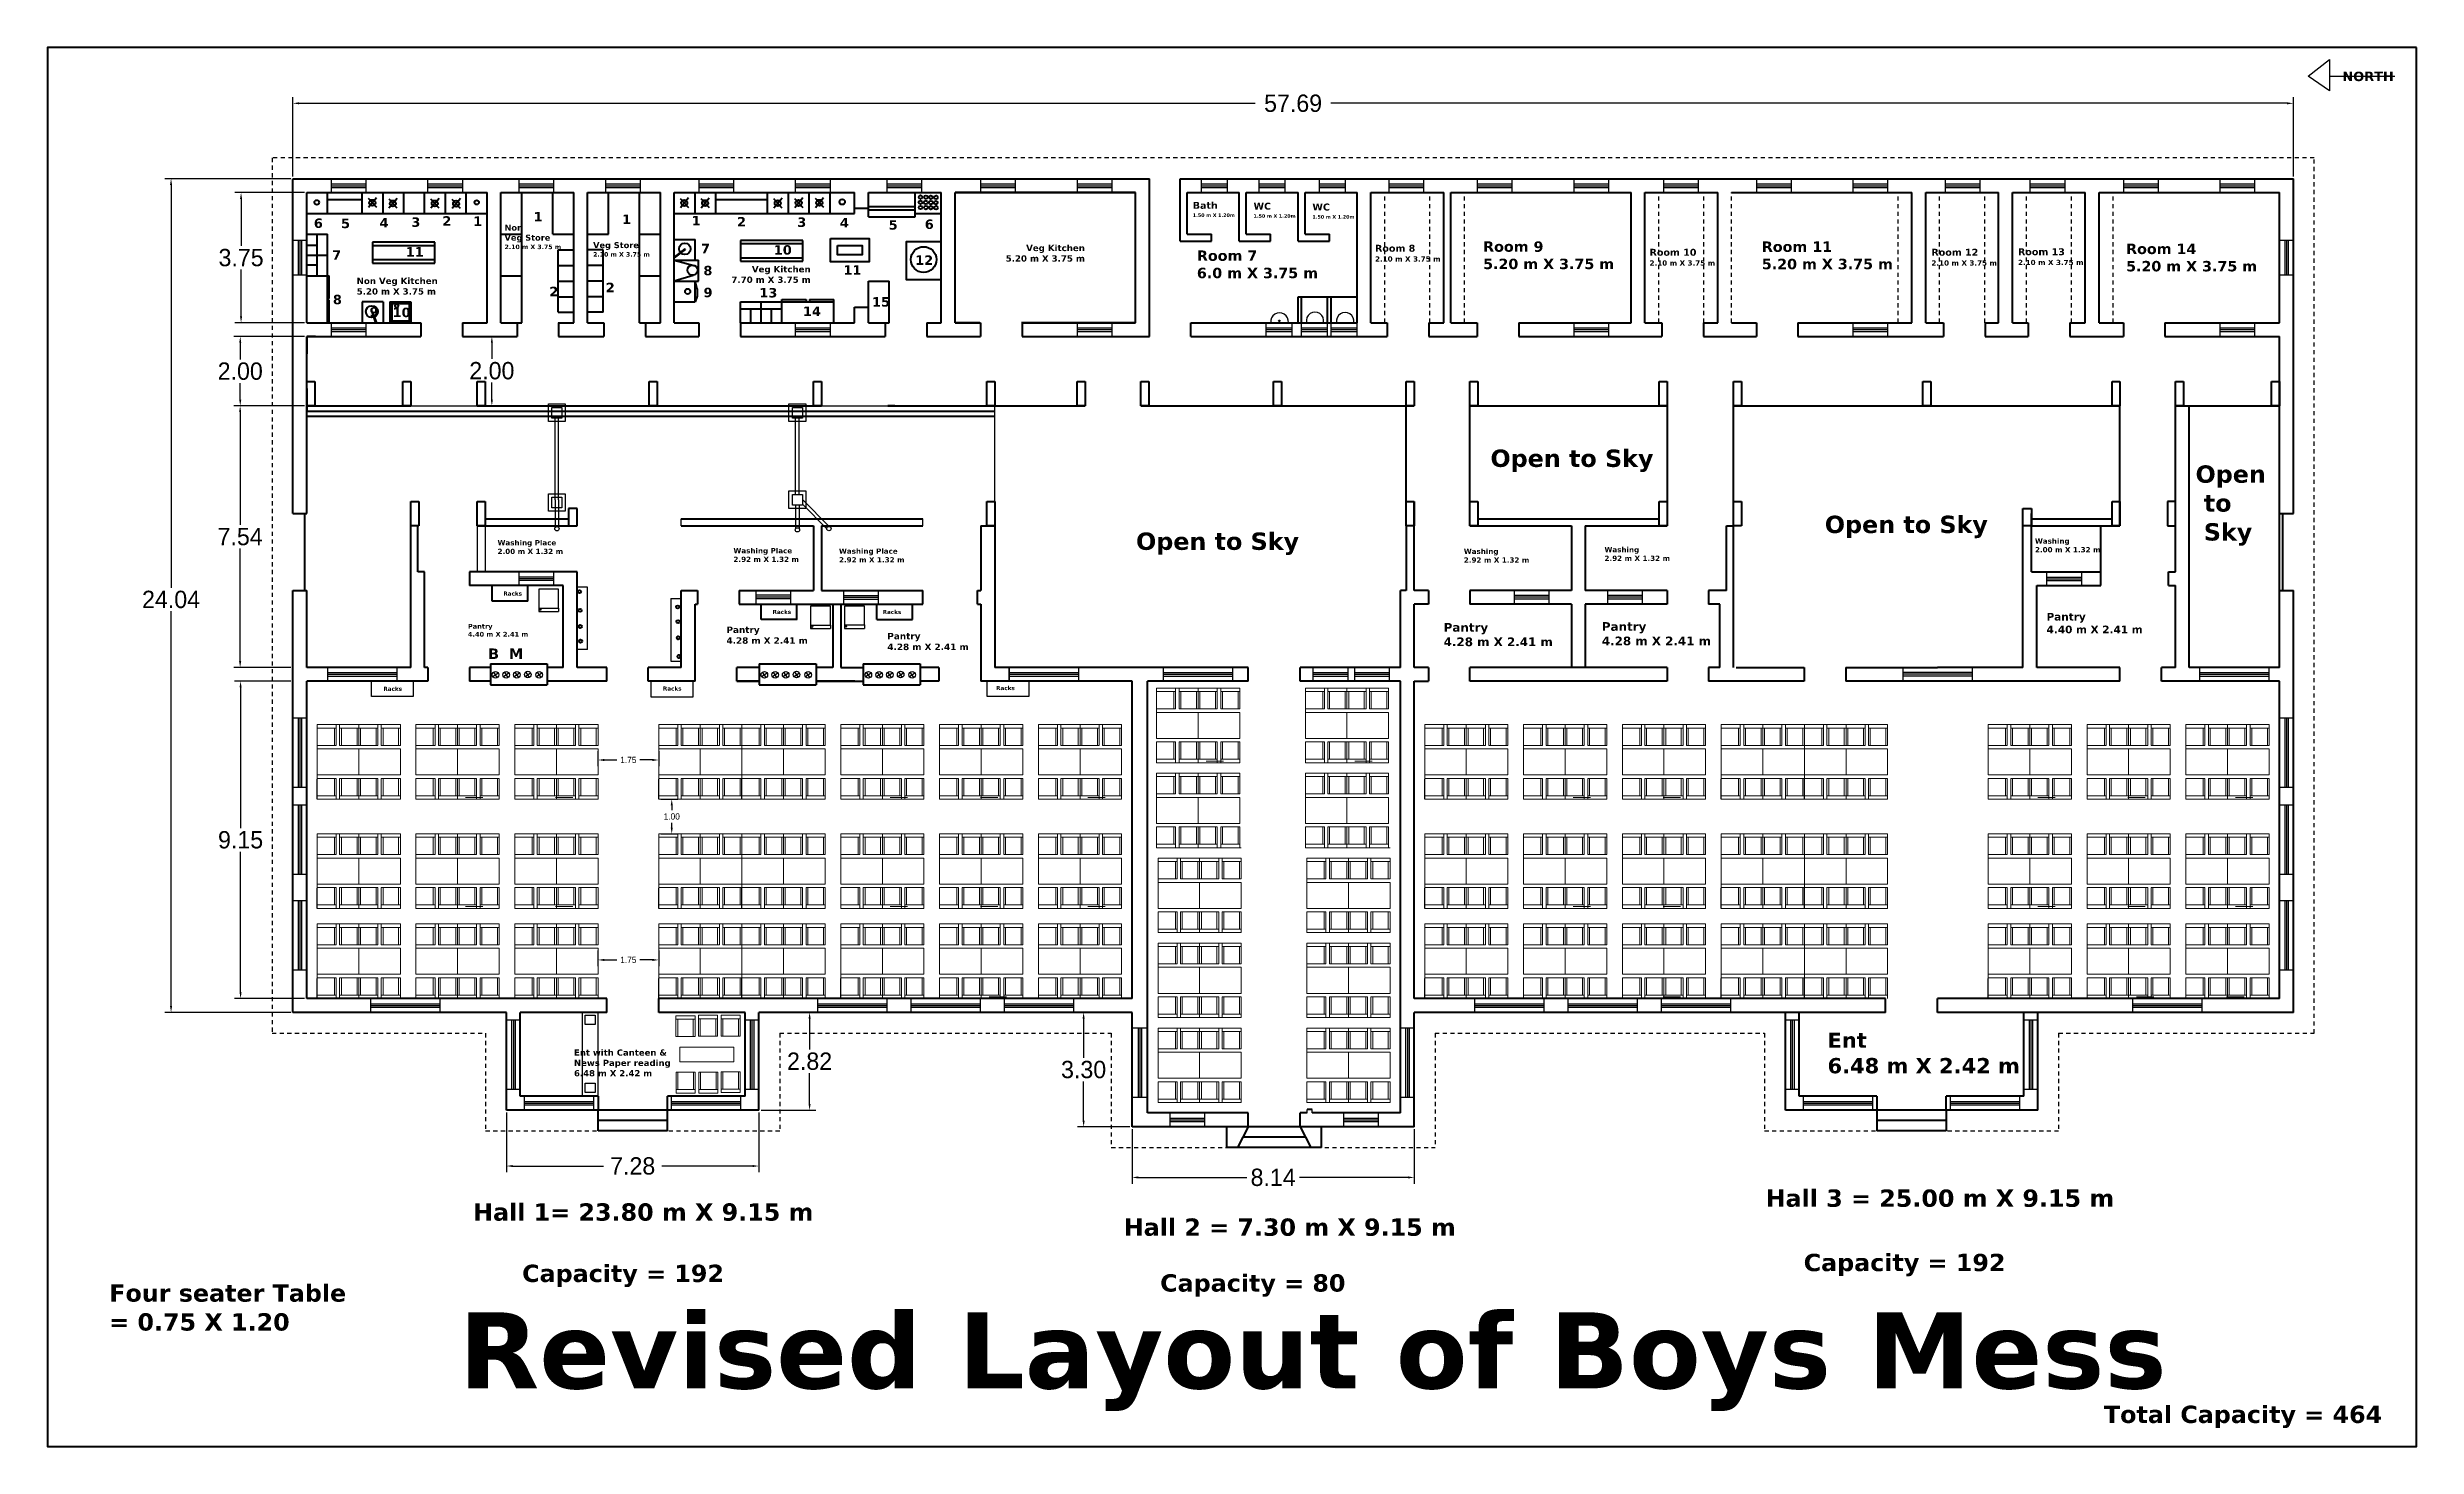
# Model space of a CAD drawing. Header units: inches. Extents: x 23 to 232, y -46 to 52.
# Drawn here: x 23.4 to 91.7, y 10.9 to 51.2 of the extents above; entities that cross this region are included whole.
import ezdxf

# ---------------------------------------------------------------- set-up
doc = ezdxf.new("R2010")
doc.units = ezdxf.units.IN
doc.header["$MEASUREMENT"] = 0
doc.linetypes.add('ACAD_ISO02W100', pattern=[15, 12, -3])
doc.layers.add('FUR', color=1, linetype='Continuous', lineweight=15)
doc.dimstyles.get("Standard").update_dxf_attribs({"dimtxt": 0.18, "dimasz": 0.18, "dimexe": 0.18, "dimexo": 0.0625, "dimgap": 0.09, "dimtad": 0, "dimtih": 1, "dimtoh": 1, "dimdec": 4, "dimzin": 0, "dimdsep": 46, "dimtxsty": 'Standard', "dimcen": 0.09, "dimadec": 0, "dimazin": 0, "dimtfac": 1, "dimtdec": 4, "dimtofl": 0, "dimtmove": 0, "dimatfit": 3, "dimfxl": 1, "dimtolj": 1, "dimtzin": 0, "dimarcsym": 0})

msp = doc.modelspace()

# ---------------------------------------------------------------- texts
for s, insert, char_height, width, attachment_point in [('{\\fVerdana|b1|i0|c0|p34;NORTH}', (89.58371, 50.52423), 0.2715054, 1.6189943, 1), ('{\\fVerdana|b1|i0|c0|p34;1}', (37.42222, 46.47546), 0.2715054, 0.4973482, 1), ('{\\fVerdana|b1|i0|c0|p34;Bath\\P\\H0.5x;1.50 m X 1.20m}', (56.43157, 46.76857), 0.2, 4.211625, 1), ('{\\fVerdana|b1|i0|c0|p34;WC\\P\\H0.5x;1.50 m X 1.20m}', (58.18322, 46.74548), 0.2, 4.211625, 1), ('{\\fVerdana|b1|i0|c0|p34;WC\\P\\H0.5x;1.50 m X 1.20m}', (59.88069, 46.72053), 0.2, 4.211625, 1), ('{\\fVerdana|b1|i0|c0|p34;6}', (31.08533, 46.29029), 0.2715054, 0.4973482, 1), ('{\\fVerdana|b1|i0|c0|p34;5}', (31.8695, 46.28365), 0.2715054, 0.4973482, 1), ('{\\fVerdana|b1|i0|c0|p34;4}', (32.9789, 46.30287), 0.2715054, 0.4973482, 1), ('{\\fVerdana|b1|i0|c0|p34;3}', (33.8959, 46.32146), 0.2715054, 0.4973482, 1), ('{\\fVerdana|b1|i0|c0|p34;2}', (34.79016, 46.35556), 0.2715054, 0.4973482, 1), ('{\\fVerdana|b1|i0|c0|p34;1}', (35.67967, 46.3483), 0.2715054, 0.4973482, 1), ('{\\fVerdana|b1|i0|c0|p34;1}', (39.97406, 46.40384), 0.2715054, 0.4973482, 1), ('{\\fVerdana|b1|i0|c0|p34;1}', (41.98142, 46.3646), 0.2715054, 0.4973482, 1), ('{\\fVerdana|b1|i0|c0|p34;2}', (43.28773, 46.33196), 0.2715054, 0.4973482, 1), ('{\\fVerdana|b1|i0|c0|p34;3}', (45.02513, 46.31891), 0.2715054, 0.4973482, 1), ('{\\fVerdana|b1|i0|c0|p34;4}', (46.25303, 46.30424), 0.2715054, 0.4973482, 1), ('{\\fVerdana|b1|i0|c0|p34;5}', (47.66086, 46.23961), 0.2715054, 0.4973482, 1), ('{\\fVerdana|b1|i0|c0|p34;6}', (48.70247, 46.26054), 0.2715054, 0.4973482, 1), ('{\\fVerdana|b1|i0|c0|p34;7}', (31.61393, 45.37642), 0.2715054, 0.4973482, 1), ('{\\fVerdana|b1|i0|c0|p34;11}', (33.73535, 45.46444), 0.2715054, 0.4973482, 1), ('{\\fVerdana|b1|i0|c0|p34;7}', (42.24895, 45.56081), 0.2715054, 0.4973482, 1), ('{\\fVerdana|b1|i0|c0|p34;10}', (44.34895, 45.52011), 0.2715054, 0.4973482, 1), ('{\\fVerdana|b1|i0|c0|p34;12}', (48.42568, 45.22496), 0.2715054, 0.4973482, 1), ('{\\fVerdana|b1|i0|c0|p34;Veg Kitchen\\P5.20 m X 3.75 m}', (53.31987, 45.53112), 0.1814051, 2.5467002, 3), ('{\\fVerdana|b1|i0|c0|p34;Room 7\\P6.0 m X 3.75 m}', (56.55029, 45.36907), 0.3, 4.211625, 1), ('{\\fVerdana|b1|i0|c0|p34;Room 8\\P\\H0.75x;2.10 m X 3.75 m}', (61.68693, 45.53155), 0.2, 4.211625, 1), ('{\\fVerdana|b1|i0|c0|p34;Room 9\\P5.20 m X 3.75 m}', (64.80318, 45.63036), 0.3, 4.211625, 1), ('{\\fVerdana|b1|i0|c0|p34;Room 10\\P\\H0.75x;2.10 m X 3.75 m}', (69.60409, 45.41559), 0.2, 4.211625, 1), ('{\\fVerdana|b1|i0|c0|p34;Room 11\\P5.20 m X 3.75 m}', (72.84097, 45.62784), 0.3, 4.211625, 1), ('{\\fVerdana|b1|i0|c0|p34;Room 12\\P\\H0.75x;2.10 m X 3.75 m}', (77.73224, 45.41632), 0.2, 4.211625, 1), ('{\\fVerdana|b1|i0|c0|p34;Room 13\\P\\H0.75x;2.10 m X 3.75 m}', (80.22788, 45.43065), 0.2, 4.211625, 1), ('{\\fVerdana|b1|i0|c0|p34;Room 14\\P5.20 m X 3.75 m}', (83.34551, 45.56529), 0.3, 4.211625, 1), ('{\\fVerdana|b1|i0|c0|p34;2}', (39.50315, 44.43618), 0.2715054, 0.4973482, 1), ('{\\fVerdana|b1|i0|c0|p34;8}', (42.31813, 44.92385), 0.2715054, 0.4973482, 1), ('{\\fVerdana|b1|i0|c0|p34;11}', (46.35628, 44.93962), 0.2715054, 0.4973482, 1), ('{\\fVerdana|b1|i0|c0|p34;8}', (31.63365, 44.08878), 0.2715054, 0.4973482, 1), ('{\\fVerdana|b1|i0|c0|p34;9}', (32.69004, 43.73254), 0.2715054, 0.4973482, 1), ('{\\fVerdana|b1|i0|c0|p34;2}', (37.87883, 44.32116), 0.2715054, 0.4973482, 1), ('{\\fVerdana|b1|i0|c0|p34;9}', (42.32255, 44.29278), 0.2715054, 0.4973482, 1), ('{\\fVerdana|b1|i0|c0|p34;13}', (43.93119, 44.28536), 0.2715054, 0.4973482, 1), ('{\\fVerdana|b1|i0|c0|p34;14}', (45.18913, 43.75153), 0.2715054, 0.4973482, 1), ('{\\fVerdana|b1|i0|c0|p34;15}', (47.18043, 44.02118), 0.2715054, 0.4973482, 1), ('{\\fVerdana|b1|i0|c0|p34;10}', (33.3553, 43.71761), 0.2715054, 0.4973482, 1), ('{\\fVerdana|b1|i0|c0|p34;Open to Sky}', (65.01506, 39.62634), 0.5, 7.2219001, 1), ('{\\fVerdana|b1|i0|c0|p34;Open\\P to\\P Sky}', (85.3483, 39.16986), 0.5, 7.2219001, 1), ('{\\fVerdana|b1|i0|c0|p34;Open to Sky}', (74.65787, 37.71916), 0.5, 7.2219001, 1), ('{\\fVerdana|b1|i0|c0|p34;Washing Place\\P2.00 m X 1.32 m}', (36.38272, 37.01538), 0.15, 4.211625, 1), ('{\\fVerdana|b1|i0|c0|p34;Open to Sky}', (54.79522, 37.23387), 0.5, 7.2219001, 1), ('{\\fVerdana|b1|i0|c0|p34;Washing\\P2.00 m X 1.32 m}', (80.71749, 37.06323), 0.15, 4.211625, 1), ('{\\fVerdana|b1|i0|c0|p34;Washing Place\\P2.92 m X 1.32 m}', (43.1853, 36.78597), 0.15, 4.211625, 1), ('{\\fVerdana|b1|i0|c0|p34;Washing Place\\P2.92 m X 1.32 m}', (46.22814, 36.77238), 0.15, 4.211625, 1), ('{\\fVerdana|b1|i0|c0|p34;Washing\\P2.92 m X 1.32 m}', (64.24745, 36.76626), 0.15, 4.211625, 1), ('{\\fVerdana|b1|i0|c0|p34;Washing\\P2.92 m X 1.32 m}', (68.30442, 36.81553), 0.15, 4.211625, 1), ('{\\fVerdana|b1|i0|c0|p34;Racks}', (36.55009, 35.53357), 0.1188068, 0.7203121, 1), ('{\\fVerdana|b1|i0|c0|p34;Racks}', (44.31255, 35.00414), 0.1188068, 0.7203121, 1), ('{\\fVerdana|b1|i0|c0|p34;Racks}', (48.02525, 35.00267), 0.1188068, 0.7203121, 3), ('{\\fVerdana|b1|i0|c0|p34;Pantry\\P4.40 m X 2.41 m}', (81.05157, 34.91605), 0.22, 4.211625, 1), ('{\\fVerdana|b1|i0|c0|p34;Pantry\\P4.40 m X 2.41 m}', (35.52739, 34.59918), 0.1382023, 2.6457105, 1), ('{\\fVerdana|b1|i0|c0|p34;Pantry\\P4.28 m X 2.41 m}', (42.98364, 34.52227), 0.1861907, 3.1366616, 1), ('{\\fVerdana|b1|i0|c0|p34;Pantry\\P4.28 m X 2.41 m}', (47.62298, 34.34), 0.1861907, 3.1366616, 1), ('{\\fVerdana|b1|i0|c0|p34;Pantry\\P4.28 m X 2.41 m}', (63.66579, 34.62399), 0.25, 4.211625, 1), ('{\\fVerdana|b1|i0|c0|p34;Pantry\\P4.28 m X 2.41 m}', (68.22671, 34.6489), 0.25, 4.211625, 1), ('{\\fVerdana|b1|i0|c0|p34;B  M}', (36.11096, 33.88943), 0.3, 1.0649866, 1), ('{\\fVerdana|b1|i0|c0|p34;Racks}', (41.15066, 32.79376), 0.1188068, 0.7203121, 1), ('{\\fVerdana|b1|i0|c0|p34;Racks}', (50.7598, 32.80792), 0.1188068, 0.7203121, 1), ('{\\fVerdana|b1|i0|c0|p34;Racks}', (33.08979, 32.78597), 0.1188068, 0.7203121, 1), ('{\\fVerdana|b1|i0|c0|p34;Ent\\P6.48 m X 2.42 m}', (74.73605, 22.81375), 0.4403425, 6.3602195, 1), ('{\\fVerdana|b1|i0|c0|p34;Ent with Canteen &\\PNews Paper reading\\P6.48 m X 2.42 m}', (38.58691, 22.32665), 0.1788809, 3.2206981, 1), ('{\\fVerdana|b1|i0|c0|p34;Hall 1= 23.80 m X 9.15 m}', (35.67846, 17.88907), 0.5, 10.1675675, 1), ('{\\fVerdana|b1|i0|c0|p34;Hall 3 = 25.00 m X 9.15 m}', (72.95185, 18.28857), 0.5, 10.6198648, 1), ('{\\fVerdana|b1|i0|c0|p34;Hall 2 = 7.30 m X 9.15 m}', (54.44194, 17.45296), 0.5, 11.2987857, 1), ('{\\fVerdana|b1|i0|c0|p34; Capacity = 192}', (73.80824, 16.43323), 0.5, 13.667655, 1), ('{\\fVerdana|b1|i0|c0|p34; Capacity = 192}', (36.85229, 16.11994), 0.5, 13.667655, 1), ('{\\fVerdana|b1|i0|c0|p34; Capacity = 80}', (55.25194, 15.84371), 0.5, 13.667655, 1), ('{\\fVerdana|b1|i0|c0|p34;Four seater Table \\P= 0.75 X 1.20}', (25.18399, 15.55326), 0.5, 13.667655, 1), ('{\\fVerdana|b1|i0|c0|p34; Total Capacity = 464}', (82.46668, 12.05469), 0.5, 13.667655, 1)]:
    msp.add_mtext(s, dxfattribs=dict(insert=insert, char_height=char_height, width=width, attachment_point=attachment_point))
at = {"color": 1, "lineweight": 40}
for s, insert, char_height, width, attachment_point in [('{\\fVerdana|b1|i0|c0|p34;Non\\PVeg Store\\P\\H0.75x;2.10 m X 3.75 m}', (36.5833, 46.11271), 0.1728814, 3.6405587, 1), ('{\\fVerdana|b1|i0|c0|p34;Veg Store\\P\\H0.75x;2.10 m X 3.75 m}', (39.13832, 45.6084), 0.1728814, 3.6405587, 1), ('{\\fVerdana|b1|i0|c0|p34;Non Veg Kitchen\\P5.20 m X 3.75 m}', (32.32048, 44.58069), 0.1814051, 2.5467002, 1), ('{\\fVerdana|b1|i0|c0|p34;Veg Kitchen\\P7.70 m X 3.75 m}', (45.41111, 44.91772), 0.1814051, 2.5467002, 3)]:
    msp.add_mtext(s, dxfattribs=dict(at, insert=insert, char_height=char_height, width=width, attachment_point=attachment_point))
at = {"color": 1, "insert": (35.26541, 14.74709), "char_height": 2.1961623, "width": 48.727695, "attachment_point": 1}
msp.add_mtext('{\\fVerdana|b1|i0|c0|p34;Revised Layout of Boys Mess}', dxfattribs=at)

# ---------------------------------------------------------------- blocks, each defined once
blk = doc.blocks.new('*D1')
at = {"color": 0, "lineweight": -2}
for p, q in [((30.417, 47.435), (26.787, 47.435)), ((26.967, 47.255), (26.967, 35.642)), ((26.967, 23.575), (26.967, 34.962)), ((30.417, 23.395), (26.787, 23.395))]:
    blk.add_line(p, q, dxfattribs=at)
at = {"color": 0}
for points in [[(26.937, 47.255), (26.997, 47.255), (26.967, 47.435)], [(26.937, 23.575), (26.997, 23.575), (26.967, 23.395)]]:
    blk.add_solid(points, dxfattribs=at)
at = {"layer": 'Defpoints', "color": 0}
for p in [(26.967, 47.435), (30.479, 47.435), (30.479, 23.395)]:
    blk.add_point(p, dxfattribs=at)
at = {"color": 0, "insert": (26.967, 35.302), "char_height": 0.5, "attachment_point": 5}
blk.add_mtext('\\A1;24.04', dxfattribs=at)
blk = doc.blocks.new('*D2')
at = {"color": 0, "lineweight": -2}
for p, q in [((30.479, 47.497), (30.479, 49.791)), ((30.659, 49.611), (58.234, 49.611)), ((87.989, 49.611), (60.414, 49.611)), ((88.169, 47.497), (88.169, 49.791))]:
    blk.add_line(p, q, dxfattribs=at)
at = {"color": 0}
for points in [[(30.659, 49.641), (30.659, 49.581), (30.479, 49.611)], [(87.989, 49.641), (87.989, 49.581), (88.169, 49.611)]]:
    blk.add_solid(points, dxfattribs=at)
at = {"layer": 'Defpoints', "color": 0}
for p in [(88.169, 49.611), (30.479, 47.435), (88.169, 47.435)]:
    blk.add_point(p, dxfattribs=at)
at = {"color": 0, "insert": (59.324, 49.611), "char_height": 0.5, "attachment_point": 5}
blk.add_mtext('\\A1;57.69', dxfattribs=at)
blk = doc.blocks.new('*D3')
at = {"color": 0, "lineweight": -2}
for p, q in [((43.982, 23.395), (45.561, 23.395)), ((45.381, 23.215), (45.381, 22.325)), ((45.381, 20.755), (45.381, 21.645)), ((43.982, 20.575), (45.561, 20.575))]:
    blk.add_line(p, q, dxfattribs=at)
at = {"color": 0}
for points in [[(45.351, 23.215), (45.411, 23.215), (45.381, 23.395)], [(45.351, 20.755), (45.411, 20.755), (45.381, 20.575)]]:
    blk.add_solid(points, dxfattribs=at)
at = {"layer": 'Defpoints', "color": 0}
for p in [(43.919, 23.395), (43.919, 20.575), (45.381, 20.575)]:
    blk.add_point(p, dxfattribs=at)
at = {"color": 0, "insert": (45.381, 21.985), "char_height": 0.5, "attachment_point": 5}
blk.add_mtext('\\A1;2.82', dxfattribs=at)
blk = doc.blocks.new('*D4')
at = {"color": 0, "lineweight": -2}
for p, q in [((54.617, 23.395), (53.103, 23.395)), ((53.283, 23.215), (53.283, 22.085)), ((53.283, 20.275), (53.283, 21.405)), ((54.617, 20.095), (53.103, 20.095))]:
    blk.add_line(p, q, dxfattribs=at)
at = {"color": 0}
for points in [[(53.253, 23.215), (53.313, 23.215), (53.283, 23.395)], [(53.253, 20.275), (53.313, 20.275), (53.283, 20.095)]]:
    blk.add_solid(points, dxfattribs=at)
at = {"layer": 'Defpoints', "color": 0}
for p in [(54.679, 23.395), (53.283, 20.095), (54.679, 20.095)]:
    blk.add_point(p, dxfattribs=at)
at = {"color": 0, "insert": (53.283, 21.745), "char_height": 0.5, "attachment_point": 5}
blk.add_mtext('\\A1;3.30', dxfattribs=at)
blk = doc.blocks.new('*D5')
at = {"color": 0, "lineweight": -2}
for p, q in [((36.639, 20.512), (36.639, 18.785)), ((43.919, 20.512), (43.919, 18.785)), ((36.819, 18.965), (39.439, 18.965)), ((43.739, 18.965), (41.119, 18.965))]:
    blk.add_line(p, q, dxfattribs=at)
at = {"color": 0}
for points in [[(36.819, 18.995), (36.819, 18.935), (36.639, 18.965)], [(43.739, 18.995), (43.739, 18.935), (43.919, 18.965)]]:
    blk.add_solid(points, dxfattribs=at)
at = {"layer": 'Defpoints', "color": 0}
for p in [(36.639, 20.575), (43.919, 20.575), (43.919, 18.965)]:
    blk.add_point(p, dxfattribs=at)
at = {"color": 0, "insert": (40.279, 18.965), "char_height": 0.5, "attachment_point": 5}
blk.add_mtext('\\A1;7.28', dxfattribs=at)
blk = doc.blocks.new('*D6')
at = {"color": 0, "lineweight": -2}
for p, q in [((54.679, 20.032), (54.679, 18.456)), ((62.819, 20.032), (62.819, 18.456)), ((54.859, 18.636), (57.993, 18.636)), ((62.639, 18.636), (59.506, 18.636))]:
    blk.add_line(p, q, dxfattribs=at)
at = {"color": 0}
for points in [[(54.859, 18.666), (54.859, 18.606), (54.679, 18.636)], [(62.639, 18.666), (62.639, 18.606), (62.819, 18.636)]]:
    blk.add_solid(points, dxfattribs=at)
at = {"layer": 'Defpoints', "color": 0}
for p in [(54.679, 20.095), (62.819, 20.095), (62.819, 18.636)]:
    blk.add_point(p, dxfattribs=at)
at = {"color": 0, "insert": (58.749, 18.636), "char_height": 0.5, "attachment_point": 5}
blk.add_mtext('\\A1;8.14', dxfattribs=at)
blk = doc.blocks.new('*D7')
at = {"color": 0, "lineweight": -2}
for p, q in [((36.218, 42.885), (36.398, 42.885)), ((36.218, 42.705), (36.218, 42.238)), ((36.218, 41.065), (36.218, 41.558)), ((36.085, 40.885), (36.398, 40.885))]:
    blk.add_line(p, q, dxfattribs=at)
at = {"color": 0}
for points in [[(36.188, 42.705), (36.248, 42.705), (36.218, 42.885)], [(36.188, 41.065), (36.248, 41.065), (36.218, 40.885)]]:
    blk.add_solid(points, dxfattribs=at)
at = {"layer": 'Defpoints', "color": 0}
for p in [(36.156, 42.885), (36.023, 40.885), (36.218, 40.885)]:
    blk.add_point(p, dxfattribs=at)
at = {"color": 0, "insert": (36.218, 41.898), "char_height": 0.5, "attachment_point": 5}
blk.add_mtext('\\A1;2.00', dxfattribs=at)
blk = doc.blocks.new('*D8')
at = {"color": 0, "lineweight": -2}
for p, q in [((30.817, 40.885), (28.779, 40.885)), ((28.959, 40.705), (28.959, 37.455)), ((28.959, 33.525), (28.959, 36.775)), ((30.417, 33.345), (28.779, 33.345))]:
    blk.add_line(p, q, dxfattribs=at)
at = {"color": 0}
for points in [[(28.929, 40.705), (28.989, 40.705), (28.959, 40.885)], [(28.929, 33.525), (28.989, 33.525), (28.959, 33.345)]]:
    blk.add_solid(points, dxfattribs=at)
at = {"layer": 'Defpoints', "color": 0}
for p in [(28.959, 40.885), (30.879, 40.885), (30.479, 33.345)]:
    blk.add_point(p, dxfattribs=at)
at = {"color": 0, "insert": (28.959, 37.115), "char_height": 0.5, "attachment_point": 5}
blk.add_mtext('\\A1;7.54', dxfattribs=at)
blk = doc.blocks.new('*D9')
at = {"color": 0, "lineweight": -2}
for p, q in [((30.417, 32.945), (28.792, 32.945)), ((28.972, 32.765), (28.972, 28.71)), ((28.972, 23.975), (28.972, 28.03)), ((30.817, 23.795), (28.792, 23.795))]:
    blk.add_line(p, q, dxfattribs=at)
at = {"color": 0}
for points in [[(28.942, 32.765), (29.002, 32.765), (28.972, 32.945)], [(28.942, 23.975), (29.002, 23.975), (28.972, 23.795)]]:
    blk.add_solid(points, dxfattribs=at)
at = {"layer": 'Defpoints', "color": 0}
for p in [(30.479, 32.945), (28.972, 23.795), (30.879, 23.795)]:
    blk.add_point(p, dxfattribs=at)
at = {"color": 0, "insert": (28.972, 28.37), "char_height": 0.5, "attachment_point": 5}
blk.add_mtext('\\A1;9.15', dxfattribs=at)
blk = doc.blocks.new('*D10')
at = {"color": 0, "lineweight": -2}
for p, q in [((30.817, 42.885), (28.782, 42.885)), ((28.962, 42.705), (28.962, 42.225)), ((28.962, 41.065), (28.962, 41.545)), ((30.817, 40.885), (28.782, 40.885))]:
    blk.add_line(p, q, dxfattribs=at)
at = {"color": 0}
for points in [[(28.932, 42.705), (28.992, 42.705), (28.962, 42.885)], [(28.932, 41.065), (28.992, 41.065), (28.962, 40.885)]]:
    blk.add_solid(points, dxfattribs=at)
at = {"layer": 'Defpoints', "color": 0}
for p in [(30.879, 42.885), (28.962, 40.885), (30.879, 40.885)]:
    blk.add_point(p, dxfattribs=at)
at = {"color": 0, "insert": (28.962, 41.885), "char_height": 0.5, "attachment_point": 5}
blk.add_mtext('\\A1;2.00', dxfattribs=at)
blk = doc.blocks.new('*D11')
at = {"color": 0, "lineweight": -2}
for p, q in [((30.817, 47.035), (28.806, 47.035)), ((28.986, 46.855), (28.986, 45.5)), ((28.986, 43.465), (28.986, 44.82)), ((30.817, 43.285), (28.806, 43.285))]:
    blk.add_line(p, q, dxfattribs=at)
at = {"color": 0}
for points in [[(28.956, 46.855), (29.016, 46.855), (28.986, 47.035)], [(28.956, 43.465), (29.016, 43.465), (28.986, 43.285)]]:
    blk.add_solid(points, dxfattribs=at)
at = {"layer": 'Defpoints', "color": 0}
for p in [(28.986, 47.035), (30.879, 47.035), (30.879, 43.285)]:
    blk.add_point(p, dxfattribs=at)
at = {"color": 0, "insert": (28.986, 45.16), "char_height": 0.5, "attachment_point": 5}
blk.add_mtext('\\A1;3.75', dxfattribs=at)
blk = doc.blocks.new('*D12')
at = {"color": 0, "lineweight": -2}
for p, q in [((39.279, 30.932), (39.279, 30.494)), ((41.029, 30.932), (41.029, 30.494)), ((39.459, 30.674), (39.824, 30.674)), ((40.849, 30.674), (40.484, 30.674))]:
    blk.add_line(p, q, dxfattribs=at)
at = {"color": 0}
for points in [[(39.459, 30.704), (39.459, 30.644), (39.279, 30.674)], [(40.849, 30.704), (40.849, 30.644), (41.029, 30.674)]]:
    blk.add_solid(points, dxfattribs=at)
at = {"layer": 'Defpoints', "color": 0}
for p in [(39.279, 30.995), (41.029, 30.995), (41.029, 30.674)]:
    blk.add_point(p, dxfattribs=at)
at = {"color": 0, "insert": (40.154, 30.674), "char_height": 0.18, "attachment_point": 5}
blk.add_mtext('\\A1;1.75', dxfattribs=at)
blk = doc.blocks.new('*D13')
at = {"color": 0, "lineweight": -2}
for p, q in [((41.092, 29.545), (41.586, 29.545)), ((41.406, 29.365), (41.406, 29.225)), ((41.406, 28.725), (41.406, 28.865)), ((41.092, 28.545), (41.586, 28.545))]:
    blk.add_line(p, q, dxfattribs=at)
at = {"color": 0}
for points in [[(41.376, 29.365), (41.436, 29.365), (41.406, 29.545)], [(41.376, 28.725), (41.436, 28.725), (41.406, 28.545)]]:
    blk.add_solid(points, dxfattribs=at)
at = {"layer": 'Defpoints', "color": 0}
for p in [(41.029, 29.545), (41.029, 28.545), (41.406, 28.545)]:
    blk.add_point(p, dxfattribs=at)
at = {"color": 0, "insert": (41.406, 29.045), "char_height": 0.18, "attachment_point": 5}
blk.add_mtext('\\A1;1.00', dxfattribs=at)
blk = doc.blocks.new('*D30')
at = {"color": 0, "lineweight": -2}
for p, q in [((39.279, 25.182), (39.279, 24.728)), ((39.459, 24.908), (39.824, 24.908)), ((40.849, 24.908), (40.484, 24.908)), ((41.029, 25.182), (41.029, 24.728))]:
    blk.add_line(p, q, dxfattribs=at)
at = {"color": 0}
for points in [[(39.459, 24.938), (39.459, 24.878), (39.279, 24.908)], [(40.849, 24.938), (40.849, 24.878), (41.029, 24.908)]]:
    blk.add_solid(points, dxfattribs=at)
at = {"layer": 'Defpoints', "color": 0}
for p in [(39.279, 25.245), (41.029, 25.245), (41.029, 24.908)]:
    blk.add_point(p, dxfattribs=at)
at = {"color": 0, "insert": (40.154, 24.908), "char_height": 0.18, "attachment_point": 5}
blk.add_mtext('\\A1;1.75', dxfattribs=at)

# ---------------------------------------------------------------- dimensions: what is measured, and where the dimension line sits
for base, p1, p2, override, picture, middle in [((88.16924, 49.61068), (30.47924, 47.43499), (88.16924, 47.43499), {"dimtxt": 0.5, "dimdec": 2}, '*D2', (59.32424, 49.61068)), ((41.02924, 30.67351), (39.27924, 30.99499), (41.02924, 30.99499), {"dimdec": 2}, '*D12', (40.15424, 30.67351)), ((41.02924, 24.90786), (39.27924, 25.24499), (41.02924, 25.24499), {"dimdec": 2}, '*D30', (40.15424, 24.90786)), ((43.91924, 18.96543), (36.63924, 20.57499), (43.91924, 20.57499), {"dimtxt": 0.5, "dimdec": 2}, '*D5', (40.27924, 18.96543)), ((62.81924, 18.63615), (54.67924, 20.09499), (62.81924, 20.09499), {"dimtxt": 0.5, "dimdec": 2}, '*D6', (58.74924, 18.63615))]:
    dim = msp.add_linear_dim(base=base, p1=p1, p2=p2, dimstyle='Standard', override=override)
    dim.commit()
    dim.dimension.update_dxf_attribs({"geometry": picture, "text_midpoint": middle})
for base, p1, p2, picture, middle in [((26.96726, 47.43499), (30.47924, 23.39499), (30.47924, 47.43499), '*D1', (26.96726, 35.30158)), ((36.21822, 40.88499), (36.15572, 42.88499), (36.02263, 40.88499), '*D7', (36.21822, 41.89759))]:
    dim = msp.add_linear_dim(base=base, p1=p1, p2=p2, angle=90, dimstyle='Standard', override={"dimtxt": 0.5, "dimdec": 2})
    dim.commit()
    dim.dimension.update_dxf_attribs({"geometry": picture, "text_midpoint": middle, "dimtype": 160})
for base, p1, p2, override, picture, middle in [((28.98574, 47.03499), (30.87924, 43.28499), (30.87924, 47.03499), {"dimtxt": 0.5, "dimdec": 2}, '*D11', (28.98574, 45.15999)), ((28.96249, 40.88499), (30.87924, 42.88499), (30.87924, 40.88499), {"dimtxt": 0.5, "dimdec": 2}, '*D10', (28.96249, 41.88499)), ((28.95942, 40.88499), (30.47924, 33.34499), (30.87924, 40.88499), {"dimtxt": 0.5, "dimdec": 2}, '*D8', (28.95942, 37.11499)), ((28.97246, 23.79499), (30.47924, 32.94499), (30.87924, 23.79499), {"dimtxt": 0.5, "dimdec": 2}, '*D9', (28.97246, 28.36999)), ((41.40606, 28.54499), (41.02924, 29.54499), (41.02924, 28.54499), {"dimdec": 2}, '*D13', (41.40606, 29.04499)), ((45.38076, 20.57499), (43.91924, 23.39499), (43.91924, 20.57499), {"dimtxt": 0.5, "dimdec": 2}, '*D3', (45.38076, 21.98499)), ((53.28295, 20.09499), (54.67924, 23.39499), (54.67924, 20.09499), {"dimtxt": 0.5, "dimdec": 2}, '*D4', (53.28295, 21.74499))]:
    dim = msp.add_linear_dim(base=base, p1=p1, p2=p2, angle=90, dimstyle='Standard', override=override)
    dim.commit()
    dim.dimension.update_dxf_attribs({"geometry": picture, "text_midpoint": middle})

# ---------------------------------------------------------------- linework, layer by layer
for p, q in [((88.59726, 50.39188), (89.20802, 50.87462)), ((89.20802, 50.87462), (89.20802, 49.9729)), ((89.20802, 49.9729), (88.59726, 50.39188)), ((89.20802, 50.39188), (91.09497, 50.39188)), ((51.31244, 47.43499), (51.31244, 47.03499)), ((32.78035, 43.60908), (32.75844, 43.60164)), ((33.87924, 40.88499), (35.79263, 40.88499)), ((38.04015, 38.176), (38.04015, 40.58499)), ((38.14015, 38.176), (38.14015, 40.58499)), ((44.97581, 38.3322), (44.97581, 40.5544)), ((45.07581, 38.3322), (45.07581, 40.5544)), ((45.69173, 40.88499), (47.6413, 40.88499)), ((50.71879, 37.62499), (50.71879, 40.88499)), ((38.04015, 38.176), (38.04015, 37.37104)), ((38.14015, 38.176), (38.14015, 37.38436)), ((41.67924, 37.42499), (41.67924, 37.62499)), ((44.97581, 38.02668), (44.97581, 37.34045)), ((45.07581, 38.02668), (45.07581, 37.35377)), ((45.94481, 37.41091), (45.17204, 38.19037)), ((45.87561, 37.33867), (45.17204, 38.04834)), ((48.64584, 37.42499), (48.64584, 37.62499)), ((35.79263, 37.42499), (35.79263, 36.10499)), ((36.02263, 37.42499), (36.02263, 36.10499)), ((38.67924, 33.34499), (38.67924, 36.10499)), ((38.97924, 35.66062), (38.67924, 35.66062)), ((38.97924, 33.86062), (38.97924, 35.66062)), ((37.56866, 35.05623), (37.56866, 34.95623)), ((37.56866, 34.95623), (38.13826, 34.95623)), ((38.13826, 35.05623), (38.13826, 34.95623)), ((41.37635, 35.3266), (41.37635, 33.5266)), ((41.37635, 35.3266), (41.67635, 35.3266)), ((80.36924, 33.34499), (80.36924, 35.23689)), ((45.41047, 34.56287), (45.41047, 34.46287)), ((45.41047, 34.46287), (45.98006, 34.46287)), ((45.98006, 34.56287), (45.98006, 34.46287)), ((46.38996, 34.56852), (46.38996, 34.46852)), ((46.38996, 34.46852), (46.95956, 34.46852)), ((46.95956, 34.56852), (46.95956, 34.46852)), ((38.67924, 33.48159), (38.67924, 34.08159)), ((38.67924, 33.48159), (38.67924, 33.93159)), ((38.97924, 33.86062), (38.67924, 33.86062)), ((41.37635, 33.5266), (41.67635, 33.5266)), ((32.75025, 32.50499), (32.75025, 32.94499)), ((33.95025, 32.94499), (33.95025, 32.50499)), ((40.81209, 32.48936), (40.81209, 32.94499)), ((42.01209, 32.94499), (42.01209, 32.48936)), ((50.31879, 32.94499), (50.81924, 32.94499)), ((50.5055, 32.50592), (50.5055, 32.94499)), ((51.7055, 32.94499), (51.7055, 32.50592)), ((33.95025, 32.50499), (32.75025, 32.50499)), ((42.01209, 32.48936), (40.81209, 32.48936)), ((51.7055, 32.50592), (50.5055, 32.50592)), ((30.87924, 31.61539), (30.87924, 31.06539)), ((55.12924, 31.57499), (55.12924, 31.02499)), ((62.41924, 31.02499), (62.41924, 31.57499)), ((55.12924, 30.92499), (55.12924, 30.37499)), ((62.41924, 30.37499), (62.41924, 30.92499)), ((30.87924, 30.06539), (30.87924, 29.51539)), ((31.17924, 29.54499), (31.17924, 30.12499)), ((41.02924, 29.54499), (41.02924, 30.12499)), ((43.42924, 29.54499), (43.42924, 30.12499)), ((55.12924, 30.07499), (55.12924, 29.52499)), ((62.41924, 29.52499), (62.41924, 30.07499)), ((63.11924, 29.54499), (63.11924, 30.12499)), ((71.66924, 29.54499), (71.66924, 30.12499)), ((74.06924, 29.54499), (74.06924, 30.12499)), ((30.87924, 29.41539), (30.87924, 28.86539)), ((55.12924, 29.42499), (55.12924, 28.87499)), ((62.41924, 28.87499), (62.41924, 29.42499)), ((55.12924, 28.57499), (55.12924, 28.02499)), ((62.41924, 28.02499), (62.41924, 28.57499)), ((30.87924, 27.86539), (30.87924, 27.31539)), ((55.12924, 27.92499), (55.12924, 27.37499)), ((62.41924, 27.37499), (62.41924, 27.92499)), ((30.87924, 27.21539), (30.87924, 26.66539)), ((31.17924, 26.39499), (31.17924, 26.97499)), ((41.02924, 26.39499), (41.02924, 26.97499)), ((43.42924, 26.39499), (43.42924, 26.97499)), ((55.12924, 27.07499), (55.12924, 26.52499)), ((62.41924, 26.52499), (62.41924, 27.07499)), ((63.11924, 26.39499), (63.11924, 26.97499)), ((71.66924, 26.39499), (71.66924, 26.97499)), ((74.06924, 26.39499), (74.06924, 26.97499)), ((55.12924, 26.42499), (55.12924, 25.87499)), ((62.41924, 25.87499), (62.41924, 26.42499)), ((30.87924, 25.66539), (30.87924, 25.11539)), ((55.12924, 25.57499), (55.12924, 25.02499)), ((62.41924, 25.02499), (62.41924, 25.57499)), ((30.87924, 25.01539), (30.87924, 24.46539)), ((55.12924, 24.37499), (55.12924, 24.92499)), ((55.12924, 24.92499), (55.12924, 24.37499)), ((62.41924, 24.37499), (62.41924, 24.92499)), ((30.87924, 23.79499), (30.87924, 24.37499)), ((31.17924, 23.79499), (31.17924, 24.37499)), ((41.02924, 23.79499), (41.02924, 24.37499)), ((43.42924, 23.79499), (43.42924, 24.37499)), ((46.27924, 23.79499), (46.27924, 24.37499)), ((63.11924, 23.79499), (63.11924, 24.37499)), ((71.66924, 23.79499), (71.66924, 24.37499)), ((74.06924, 23.79499), (74.06924, 24.37499)), ((79.36924, 23.79499), (79.36924, 24.37499)), ((36.63924, 23.39499), (36.03924, 23.39499)), ((37.03924, 23.39499), (38.03924, 23.39499)), ((38.82924, 20.97499), (38.82924, 23.39499)), ((39.27924, 20.97499), (39.27924, 23.39499)), ((43.91924, 23.39499), (44.51924, 23.39499)), ((43.91924, 23.39499), (43.91924, 22.79499)), ((54.67924, 23.39499), (54.07924, 23.39499)), ((62.81924, 23.39499), (63.41924, 23.39499)), ((62.81924, 23.39499), (62.81924, 22.79499)), ((73.51924, 23.39499), (72.91924, 23.39499)), ((80.79924, 23.39499), (81.39924, 23.39499)), ((80.79924, 23.39499), (80.79924, 22.79499)), ((41.27924, 20.57499), (39.27924, 20.57499)), ((59.72637, 20.49499), (59.72637, 20.59499)), ((59.87637, 20.49499), (59.87637, 20.59499)), ((78.15924, 20.57499), (76.15924, 20.57499))]:
    msp.add_line(p, q)
at = {"linetype": 'ACAD_ISO02W100', "ltscale": 0.01}
for p, q in [((88.76924, 48.03499), (29.87924, 48.03499)), ((29.87924, 48.03499), (29.87924, 22.79499)), ((88.76924, 22.79499), (88.76924, 48.03499)), ((61.96924, 43.28499), (61.96924, 47.03499)), ((63.26924, 43.28499), (63.26924, 47.03499)), ((64.26924, 43.28499), (64.26924, 47.03499)), ((69.86924, 43.28499), (69.86924, 47.03499)), ((71.16924, 43.28499), (71.16924, 47.03499)), ((71.96924, 43.28499), (71.96924, 47.03499)), ((76.76924, 43.28499), (76.76924, 47.03499)), ((77.96924, 43.28499), (77.96924, 47.03499)), ((79.26924, 43.28499), (79.26924, 47.03499)), ((80.46924, 43.28499), (80.46924, 47.03499)), ((81.76924, 43.28499), (81.76924, 47.03499)), ((82.96924, 43.28499), (82.96924, 47.03499)), ((29.87924, 22.79499), (36.03924, 22.79499)), ((36.03924, 22.79499), (36.03924, 19.97499)), ((44.51924, 22.79499), (44.51924, 19.97499)), ((44.51924, 22.79499), (54.07924, 22.79499)), ((54.07924, 22.79499), (54.07924, 19.49499)), ((63.41924, 22.79499), (63.41924, 19.49499)), ((63.41924, 22.79499), (72.91924, 22.79499)), ((72.91924, 22.79499), (72.91924, 19.97499)), ((81.39924, 22.79499), (81.39924, 19.97499)), ((81.39924, 22.79499), (88.76924, 22.79499)), ((36.03924, 19.97499), (44.51924, 19.97499)), ((72.91924, 19.97499), (81.39924, 19.97499)), ((54.07924, 19.49499), (63.41924, 19.49499))]:
    msp.add_line(p, q, dxfattribs=at)
at = {"lineweight": 40}
for p, q in [((30.47924, 37.78499), (30.47924, 47.43499)), ((30.47924, 47.43499), (55.17924, 47.43499)), ((55.17924, 42.88499), (55.17924, 47.43499)), ((56.06924, 45.63499), (56.06924, 47.43499)), ((56.06924, 47.43499), (88.16924, 47.43499)), ((88.16924, 37.78499), (88.16924, 47.43499)), ((36.07924, 43.28499), (36.07924, 47.03499)), ((46.67924, 46.58499), (47.07924, 46.58499)), ((49.17924, 43.28499), (49.17924, 47.03499)), ((49.57924, 43.28499), (49.57924, 47.03499)), ((49.57924, 47.03499), (54.77924, 47.03499)), ((49.57924, 43.28499), (49.57924, 47.03499)), ((54.77924, 47.03499), (49.57924, 47.03499)), ((54.77924, 43.28499), (54.77924, 47.03499)), ((54.77924, 43.28499), (54.77924, 47.03499)), ((56.26924, 45.83499), (56.26924, 47.03499)), ((56.26924, 47.03499), (57.76924, 47.03499)), ((57.76924, 45.63499), (57.76924, 47.03499)), ((57.96924, 45.83499), (57.96924, 47.03499)), ((57.96924, 47.03499), (59.46924, 47.03499)), ((59.46924, 45.63499), (59.46924, 47.03499)), ((59.66924, 45.83499), (59.66924, 47.03499)), ((59.66924, 47.03499), (61.16924, 47.03499)), ((61.16924, 43.28499), (61.16924, 47.03499)), ((61.56924, 43.28499), (61.56924, 47.03499)), ((61.56924, 47.03499), (63.66924, 47.03499)), ((63.66924, 43.28499), (63.66924, 47.03499)), ((63.86924, 43.28499), (63.86924, 47.03499)), ((63.86924, 47.03499), (69.06924, 47.03499)), ((69.06924, 43.28499), (69.06924, 47.03499)), ((69.46924, 43.28499), (69.46924, 47.03499)), ((69.46924, 47.03499), (71.56924, 47.03499)), ((71.56924, 43.28499), (71.56924, 47.03499)), ((71.96924, 47.03499), (77.16924, 47.03499)), ((77.16924, 43.28499), (77.16924, 47.03499)), ((77.56924, 43.28499), (77.56924, 47.03499)), ((77.56924, 47.03499), (79.66924, 47.03499)), ((79.66924, 43.28499), (79.66924, 47.03499)), ((80.06924, 43.28499), (80.06924, 47.03499)), ((80.06924, 47.03499), (82.16924, 47.03499)), ((82.16924, 43.28499), (82.16924, 47.03499)), ((82.56924, 43.28499), (82.56924, 47.03499)), ((82.56924, 47.03499), (87.76924, 47.03499)), ((87.76924, 43.28499), (87.76924, 47.03499)), ((56.26924, 45.83499), (56.96924, 45.83499)), ((56.96924, 45.63499), (56.96924, 45.83499)), ((57.96924, 45.83499), (58.66924, 45.83499)), ((58.66924, 45.63499), (58.66924, 45.83499)), ((59.66924, 45.83499), (60.36924, 45.83499)), ((60.36924, 45.63499), (60.36924, 45.83499)), ((56.06924, 45.63499), (56.96924, 45.63499)), ((57.76924, 45.63499), (58.66924, 45.63499)), ((59.46924, 45.63499), (60.36924, 45.63499)), ((46.67924, 43.28499), (46.67924, 43.73499)), ((46.67924, 43.73499), (47.07924, 43.73499)), ((59.46924, 43.28499), (59.46924, 44.03499)), ((59.46924, 44.03499), (61.16924, 44.03499)), ((59.56924, 43.28499), (59.56924, 44.03499)), ((60.31924, 43.28499), (60.31924, 44.03499)), ((60.41924, 43.28499), (60.41924, 44.03499)), ((30.87924, 43.28499), (34.16695, 43.28499)), ((34.16695, 43.28499), (34.16695, 42.88499)), ((35.36695, 43.28499), (36.07924, 43.28499)), ((35.36695, 43.28499), (35.36695, 42.88499)), ((36.9445, 43.28499), (36.9445, 42.88499)), ((38.12924, 43.28499), (38.57924, 43.28499)), ((38.1445, 43.28499), (38.1445, 42.88499)), ((39.44562, 43.28499), (39.44562, 42.88499)), ((40.64562, 43.28499), (40.64562, 42.88499)), ((41.47924, 43.28499), (42.185, 43.28499)), ((42.185, 43.28499), (42.185, 42.88499)), ((43.385, 43.28499), (46.67924, 43.28499)), ((43.385, 43.28499), (43.385, 42.88499)), ((47.56207, 43.28499), (47.56207, 42.88499)), ((48.76207, 43.28499), (49.17924, 43.28499)), ((48.76207, 43.28499), (48.76207, 42.88499)), ((49.57924, 43.28499), (50.31244, 43.28499)), ((50.29152, 43.28499), (49.57924, 43.28499)), ((50.31244, 43.28499), (50.31244, 42.88499)), ((54.77924, 43.28499), (51.49152, 43.28499)), ((51.51244, 43.28499), (54.77924, 43.28499)), ((51.51244, 43.28499), (51.51244, 42.88499)), ((56.37924, 42.88499), (56.37924, 43.28499)), ((56.37924, 43.28499), (61.16924, 43.28499)), ((61.56924, 43.28499), (62.03965, 43.28499)), ((62.03965, 43.28499), (62.03965, 42.88499)), ((63.23965, 43.28499), (63.66924, 43.28499)), ((63.23965, 43.28499), (63.23965, 42.88499)), ((63.86924, 43.28499), (64.63434, 43.28499)), ((64.63434, 43.28499), (64.63434, 42.88499)), ((65.83434, 43.28499), (69.06924, 43.28499)), ((65.83434, 43.28499), (65.83434, 42.88499)), ((69.46924, 43.28499), (69.96044, 43.28499)), ((69.96044, 43.28499), (69.96044, 42.88499)), ((71.16044, 43.28499), (71.56924, 43.28499)), ((71.16044, 43.28499), (71.16044, 42.88499)), ((71.96924, 43.28499), (72.68312, 43.28499)), ((72.68312, 43.28499), (72.68312, 42.88499)), ((73.88312, 43.28499), (77.16924, 43.28499)), ((73.88312, 43.28499), (73.88312, 42.88499)), ((77.56924, 43.28499), (78.079, 43.28499)), ((78.079, 43.28499), (78.079, 42.88499)), ((79.279, 43.28499), (79.66924, 43.28499)), ((79.279, 43.28499), (79.279, 42.88499)), ((80.06924, 43.28499), (80.52575, 43.28499)), ((80.52575, 43.28499), (80.52575, 42.88499)), ((81.72575, 43.28499), (82.16924, 43.28499)), ((81.72575, 43.28499), (81.72575, 42.88499)), ((82.56924, 43.28499), (83.26729, 43.28499)), ((83.26729, 43.28499), (83.26729, 42.88499)), ((84.46729, 43.28499), (87.76924, 43.28499)), ((84.46729, 43.28499), (84.46729, 42.88499)), ((30.87924, 37.78499), (30.87924, 42.88499)), ((30.87924, 42.88499), (34.16695, 42.88499)), ((31.12924, 42.88499), (30.87924, 42.88499)), ((30.87924, 42.88499), (30.87924, 42.38499)), ((35.36695, 42.88499), (36.9445, 42.88499)), ((38.1445, 42.88499), (39.44562, 42.88499)), ((40.64562, 42.88499), (42.185, 42.88499)), ((43.385, 42.88499), (47.56207, 42.88499)), ((48.76207, 42.88499), (50.31244, 42.88499)), ((51.51244, 42.88499), (55.17924, 42.88499)), ((56.37924, 42.88499), (62.03965, 42.88499)), ((63.23965, 42.88499), (64.63434, 42.88499)), ((65.83434, 42.88499), (69.96044, 42.88499)), ((71.16044, 42.88499), (72.68312, 42.88499)), ((73.88312, 42.88499), (78.079, 42.88499)), ((79.279, 42.88499), (80.52575, 42.88499)), ((81.72575, 42.88499), (83.26729, 42.88499)), ((84.46729, 42.88499), (87.76924, 42.88499)), ((87.76924, 33.34499), (87.76924, 42.88499)), ((30.87924, 41.38499), (30.87924, 40.88499)), ((30.87924, 41.22499), (30.87924, 40.72499)), ((30.47924, 37.78499), (30.47924, 40.88499)), ((30.87924, 40.88499), (33.87924, 40.88499)), ((30.87924, 40.88499), (31.12924, 40.88499)), ((31.07924, 40.88499), (30.87924, 40.88499)), ((30.87924, 40.73499), (50.71879, 40.73499)), ((30.87924, 40.58499), (50.71879, 40.58499)), ((33.84924, 40.88499), (33.64924, 40.88499)), ((35.79263, 40.88499), (45.72173, 40.88499)), ((35.99263, 40.88499), (35.79263, 40.88499)), ((45.69173, 40.88499), (45.49173, 40.88499)), ((47.6413, 40.88499), (53.32335, 40.88499)), ((47.8413, 40.88499), (47.6413, 40.88499)), ((54.92924, 40.88499), (62.81924, 40.88499)), ((55.12924, 40.88499), (55.37924, 40.88499)), ((62.16924, 40.88499), (62.41924, 40.88499)), ((62.58924, 38.12499), (62.58924, 40.88499)), ((64.42512, 40.88499), (70.10717, 40.88499)), ((64.42512, 37.42499), (64.42512, 40.88499)), ((70.10717, 40.88499), (70.10717, 37.42499)), ((72.02675, 40.88499), (83.16924, 40.88499)), ((72.02675, 33.34499), (72.02675, 40.88499)), ((83.16924, 37.42499), (83.16924, 40.88499)), ((84.76924, 40.88499), (87.76924, 40.88499)), ((84.76924, 38.12499), (84.76924, 40.88499)), ((85.16924, 33.34499), (85.16924, 40.88499)), ((30.47924, 37.78499), (30.87924, 37.78499)), ((30.82924, 35.56499), (30.82924, 37.78499)), ((36.02263, 37.62499), (38.42924, 37.62499)), ((41.67924, 37.62499), (48.64584, 37.62499)), ((50.71879, 37.62499), (50.71879, 35.56499)), ((62.81924, 35.56499), (62.81924, 38.12499)), ((64.65512, 37.62499), (69.87717, 37.62499)), ((80.61924, 36.10499), (80.61924, 37.78499)), ((80.61924, 37.62499), (82.93924, 37.62499)), ((87.76924, 37.78499), (88.16924, 37.78499)), ((87.86924, 35.56499), (87.86924, 37.78499)), ((33.87924, 33.34499), (33.87924, 37.42499)), ((34.07924, 37.42499), (33.87924, 37.42499)), ((34.07924, 36.10499), (34.07924, 37.42499)), ((35.79263, 37.42499), (38.42924, 37.42499)), ((41.67924, 37.42499), (45.49173, 37.42499)), ((45.49173, 37.42499), (45.49173, 35.56499)), ((45.72173, 37.42499), (48.64584, 37.42499)), ((45.72173, 37.42499), (45.72173, 35.56499)), ((50.31879, 37.42499), (50.31879, 35.56499)), ((50.31879, 37.42499), (50.71879, 37.42499)), ((62.58924, 37.42499), (62.58924, 35.56499)), ((64.42512, 37.42499), (67.34924, 37.42499)), ((67.34924, 37.42499), (67.34924, 35.56499)), ((67.74924, 37.42499), (67.74924, 35.56499)), ((67.74924, 37.42499), (70.10717, 37.42499)), ((71.82675, 35.56499), (71.82675, 37.42499)), ((71.82675, 37.42499), (72.02675, 37.42499)), ((80.36924, 33.34499), (80.36924, 37.42499)), ((80.61924, 37.42499), (83.16924, 37.42499)), ((82.61924, 35.70499), (82.61924, 37.42499)), ((84.76924, 36.10499), (84.76924, 37.42499)), ((30.47924, 23.39499), (30.47924, 35.56499)), ((30.47924, 33.34499), (30.47924, 35.56499)), ((30.47924, 35.56499), (30.87924, 35.56499)), ((30.87924, 33.34499), (30.87924, 35.56499)), ((33.87924, 33.34499), (33.87924, 36.10499)), ((34.27924, 36.10499), (34.07924, 36.10499)), ((34.27924, 33.34499), (34.27924, 36.10499)), ((38.67924, 36.10499), (35.57665, 36.10499)), ((35.57665, 36.10499), (35.57665, 35.70499)), ((38.27924, 35.70499), (35.57665, 35.70499)), ((36.22626, 35.25499), (36.22626, 35.70499)), ((37.25275, 35.25499), (37.25275, 35.70499)), ((38.27924, 35.56499), (38.27924, 35.70499)), ((38.27924, 33.34499), (38.27924, 35.56499)), ((38.67924, 33.34499), (38.67924, 36.10499)), ((41.67924, 35.56499), (42.14962, 35.56499)), ((41.67924, 33.34499), (41.67924, 35.56499)), ((42.14962, 35.56499), (42.14962, 35.16499)), ((42.14962, 35.56499), (42.14962, 35.16499)), ((43.34962, 35.56499), (45.49173, 35.56499)), ((43.34962, 35.56499), (43.34962, 35.16499)), ((43.84199, 35.56499), (45.49173, 35.56499)), ((45.72173, 35.56499), (48.64584, 35.56499)), ((45.72173, 35.56499), (48.64584, 35.56499)), ((48.64584, 35.16499), (48.64584, 35.56499)), ((50.22152, 35.56499), (50.31879, 35.56499)), ((50.22152, 35.16499), (50.22152, 35.56499)), ((50.71879, 35.56499), (50.71879, 33.34499)), ((62.41924, 33.34499), (62.41924, 35.56499)), ((62.58924, 35.56499), (62.41924, 35.56499)), ((63.22512, 35.56499), (62.81924, 35.56499)), ((63.22512, 35.56499), (63.06924, 35.56499)), ((63.22512, 35.56499), (63.22512, 35.16499)), ((67.34924, 35.56499), (64.42512, 35.56499)), ((67.34924, 35.56499), (64.42512, 35.56499)), ((64.42512, 35.56499), (64.42512, 35.16499)), ((70.10717, 35.56499), (67.74924, 35.56499)), ((70.10717, 35.56499), (67.74924, 35.56499)), ((70.10717, 35.56499), (70.10717, 35.16499)), ((71.82675, 35.56499), (71.30727, 35.56499)), ((71.30727, 35.56499), (71.30727, 35.16499)), ((80.61924, 36.10499), (82.61924, 36.10499)), ((80.76924, 35.70499), (82.61924, 35.70499)), ((80.76924, 35.56499), (80.76924, 35.70499)), ((80.76924, 33.34499), (80.76924, 35.56499)), ((84.56924, 35.70499), (84.56924, 36.10499)), ((84.56924, 36.10499), (84.76924, 36.10499)), ((84.56924, 35.70499), (84.76924, 35.70499)), ((84.76924, 33.34499), (84.76924, 35.70499)), ((84.76924, 33.34499), (84.76924, 35.70499)), ((87.76924, 35.56499), (88.16924, 35.56499)), ((88.16924, 23.39499), (88.16924, 35.56499)), ((37.25275, 35.25499), (36.22626, 35.25499)), ((42.07924, 32.94499), (42.07924, 35.16499)), ((42.07924, 35.16499), (42.14962, 35.16499)), ((43.34962, 35.16499), (45.72173, 35.16499)), ((43.98873, 34.72557), (43.98873, 35.16499)), ((45.01521, 34.72557), (45.01521, 35.16499)), ((45.72173, 35.16499), (48.64584, 35.16499)), ((46.05454, 35.16499), (46.05454, 33.34499)), ((46.28454, 35.16499), (46.28454, 33.34499)), ((47.32259, 34.72409), (47.32259, 35.16499)), ((48.34908, 34.72409), (48.34908, 35.16499)), ((50.22152, 35.16499), (50.31879, 35.16499)), ((50.22152, 35.16499), (50.22152, 35.16499)), ((50.31879, 35.16499), (50.31879, 32.94499)), ((62.81924, 33.34499), (62.81924, 35.16499)), ((62.81924, 33.34499), (62.81924, 35.16499)), ((63.22512, 35.16499), (62.81924, 35.16499)), ((67.34924, 35.16499), (64.42512, 35.16499)), ((67.34924, 35.16499), (67.34924, 33.34499)), ((67.74924, 35.16499), (67.74924, 33.34499)), ((70.10717, 35.16499), (67.74924, 35.16499)), ((71.62675, 35.16499), (71.30727, 35.16499)), ((71.62675, 33.34499), (71.62675, 35.16499)), ((45.02163, 34.72557), (43.98873, 34.72557)), ((47.32259, 34.72409), (48.34908, 34.72409)), ((33.87924, 33.34499), (30.87924, 33.34499)), ((30.87924, 23.79499), (30.87924, 32.94499)), ((34.37665, 32.94499), (30.87924, 32.94499)), ((34.37665, 33.34499), (34.27924, 33.34499)), ((34.37665, 33.34499), (34.37665, 32.94499)), ((35.57665, 33.34499), (35.57665, 32.94499)), ((36.17665, 33.34499), (35.57665, 33.34499)), ((36.17665, 32.94499), (35.57665, 32.94499)), ((36.17665, 33.34499), (36.17665, 32.94499)), ((38.27924, 33.34499), (37.81643, 33.34499)), ((39.52924, 32.94499), (37.81643, 32.94499)), ((39.52924, 33.34499), (38.67924, 33.34499)), ((39.52924, 32.94499), (39.52924, 33.34499)), ((41.67924, 33.34499), (40.72924, 33.34499)), ((40.72924, 32.94499), (40.72924, 33.34499)), ((42.07924, 32.94499), (40.72924, 32.94499)), ((41.10643, 33.34499), (40.94237, 33.34499)), ((41.22548, 32.94499), (41.08665, 32.94499)), ((41.22548, 32.94499), (41.10586, 32.94499)), ((43.92924, 33.34499), (43.27924, 33.34499)), ((43.27924, 32.94499), (43.27924, 33.34499)), ((43.92924, 32.94499), (43.27924, 32.94499)), ((43.27924, 32.94499), (43.92924, 32.94499)), ((46.05454, 33.34499), (45.56901, 33.34499)), ((46.68454, 32.94499), (45.56901, 32.94499)), ((45.56901, 32.94499), (46.92901, 32.94499)), ((46.28454, 33.34499), (46.92901, 33.34499)), ((49.10879, 33.34499), (48.56879, 33.34499)), ((49.10879, 32.94499), (48.56879, 32.94499)), ((49.10879, 33.34499), (49.10879, 32.94499)), ((50.31879, 33.34499), (50.31879, 32.94499)), ((50.39924, 32.94499), (50.31879, 32.94499)), ((54.52335, 32.94499), (50.39924, 32.94499)), ((55.12924, 33.34499), (50.71879, 33.34499)), ((54.67924, 32.94499), (54.52335, 32.94499)), ((54.67924, 23.79499), (54.67924, 32.94499)), ((54.67924, 23.79499), (54.67924, 32.94499)), ((58.02424, 33.34499), (55.12924, 33.34499)), ((55.12924, 23.79499), (55.12924, 32.94499)), ((58.02424, 32.94499), (55.12924, 32.94499)), ((58.02424, 32.94499), (58.02424, 33.34499)), ((62.41924, 33.34499), (59.52424, 33.34499)), ((59.52424, 32.94499), (59.52424, 33.34499)), ((62.41924, 32.94499), (59.52424, 32.94499)), ((62.41924, 23.79499), (62.41924, 32.94499)), ((63.22512, 33.34499), (62.81924, 33.34499)), ((62.81924, 23.79499), (62.81924, 32.94499)), ((62.81924, 32.94499), (63.22512, 32.94499)), ((63.22512, 33.34499), (63.22512, 32.94499)), ((70.10717, 33.34499), (64.42512, 33.34499)), ((64.42512, 32.94499), (64.42512, 33.34499)), ((70.10717, 32.94499), (64.42512, 32.94499)), ((70.10717, 33.34499), (70.10717, 32.94499)), ((71.62675, 33.34499), (71.30727, 33.34499)), ((71.30727, 33.34499), (71.30727, 32.94499)), ((74.06555, 32.94499), (71.30727, 32.94499)), ((72.09675, 33.34499), (74.06555, 33.34499)), ((74.06555, 33.34499), (74.06555, 32.94499)), ((75.26555, 33.34499), (77.90924, 33.34499)), ((75.26555, 33.34499), (75.26555, 32.94499)), ((77.90924, 32.94499), (75.26555, 32.94499)), ((80.36924, 33.34499), (77.90924, 33.34499)), ((83.16924, 32.94499), (77.90924, 32.94499)), ((81.51924, 33.34499), (80.76924, 33.34499)), ((83.16924, 33.34499), (81.51924, 33.34499)), ((83.16924, 32.94499), (83.16924, 33.34499)), ((84.76924, 33.34499), (84.36924, 33.34499)), ((84.36924, 32.94499), (84.36924, 33.34499)), ((87.76924, 32.94499), (84.36924, 32.94499)), ((87.76924, 33.34499), (85.16924, 33.34499)), ((87.76924, 23.79499), (87.76924, 32.94499)), ((36.63924, 23.39499), (30.47924, 23.39499)), ((39.52924, 23.79499), (30.87924, 23.79499)), ((36.63924, 20.57499), (36.63924, 23.39499)), ((37.03924, 20.97499), (37.03924, 23.39499)), ((39.52924, 23.39499), (37.03924, 23.39499)), ((39.52924, 23.39499), (39.52924, 23.79499)), ((54.67924, 23.79499), (41.02924, 23.79499)), ((41.02924, 23.39499), (41.02924, 23.79499)), ((43.51924, 23.39499), (41.02924, 23.39499)), ((43.51924, 20.97499), (43.51924, 23.39499)), ((43.91924, 20.57499), (43.91924, 23.39499)), ((54.67924, 23.39499), (43.91924, 23.39499)), ((54.67924, 23.79499), (49.76924, 23.79499)), ((54.67924, 20.09499), (54.67924, 23.39499)), ((55.12924, 20.49499), (55.12924, 23.79499)), ((62.41924, 20.49499), (62.41924, 23.79499)), ((76.40924, 23.79499), (62.81924, 23.79499)), ((62.81924, 20.09499), (62.81924, 23.39499)), ((76.40924, 23.39499), (62.81924, 23.39499)), ((73.51924, 20.57499), (73.51924, 23.39499)), ((73.91924, 20.97499), (73.91924, 23.39499)), ((76.40924, 23.39499), (76.40924, 23.79499)), ((87.76924, 23.79499), (77.90924, 23.79499)), ((77.90924, 23.39499), (77.90924, 23.79499)), ((88.16924, 23.39499), (77.90924, 23.39499)), ((80.39924, 20.97499), (80.39924, 23.39499)), ((80.79924, 20.57499), (80.79924, 23.39499)), ((43.91924, 20.57499), (36.63924, 20.57499)), ((39.27924, 20.97499), (37.03924, 20.97499)), ((39.27924, 20.97499), (39.27924, 20.57499)), ((39.27924, 19.97499), (39.27924, 20.57499)), ((43.51924, 20.97499), (41.27924, 20.97499)), ((41.27924, 20.57499), (41.27924, 20.97499)), ((41.27924, 19.97499), (41.27924, 20.57499)), ((59.87637, 20.59499), (59.72637, 20.59499)), ((80.79924, 20.57499), (73.51924, 20.57499)), ((76.15924, 20.97499), (73.91924, 20.97499)), ((76.15924, 20.97499), (76.15924, 20.57499)), ((76.15924, 20.57499), (76.15924, 19.97499)), ((80.39924, 20.97499), (78.15924, 20.97499)), ((78.15924, 20.57499), (78.15924, 20.97499)), ((78.15924, 20.57499), (78.15924, 19.97499)), ((41.27924, 20.27499), (39.27924, 20.27499)), ((41.27924, 19.97499), (39.27924, 19.97499)), ((58.02424, 20.09499), (54.67924, 20.09499)), ((58.02424, 20.49499), (55.12924, 20.49499)), ((60.13924, 20.09499), (57.40924, 20.09499)), ((57.40924, 19.49499), (57.40924, 20.09499)), ((58.02424, 20.09499), (57.71674, 19.49499)), ((58.02424, 20.09499), (58.02424, 20.49499)), ((59.52424, 20.09499), (59.52424, 20.49499)), ((59.72637, 20.49499), (59.52424, 20.49499)), ((62.81924, 20.09499), (59.52424, 20.09499)), ((59.52424, 20.09499), (59.83174, 19.49499)), ((62.41924, 20.49499), (59.87637, 20.49499)), ((60.13924, 19.49499), (60.13924, 20.09499)), ((78.15924, 20.27499), (76.15924, 20.27499)), ((78.15924, 19.97499), (76.15924, 19.97499)), ((60.13924, 19.49499), (57.40924, 19.49499)), ((59.67799, 19.79499), (57.87049, 19.79499))]:
    msp.add_line(p, q, dxfattribs=at)
at = {"color": 6}
for p, q in [((31.58231, 47.43499), (31.58231, 47.03499)), ((31.58231, 47.28499), (32.58231, 47.28499)), ((31.58231, 47.23499), (32.58231, 47.23499)), ((31.58231, 47.18499), (32.58231, 47.18499)), ((32.58231, 47.43499), (32.58231, 47.03499)), ((34.36695, 47.43499), (34.36695, 47.03499)), ((34.36695, 47.28499), (35.36695, 47.28499)), ((34.36695, 47.23499), (35.36695, 47.23499)), ((34.36695, 47.18499), (35.36695, 47.18499)), ((35.36695, 47.43499), (35.36695, 47.03499)), ((36.99307, 47.43499), (36.99307, 47.03499)), ((36.99307, 47.28499), (37.99307, 47.28499)), ((36.99307, 47.23499), (37.99307, 47.23499)), ((36.99307, 47.18499), (37.99307, 47.18499)), ((37.99307, 47.43499), (37.99307, 47.03499)), ((39.49419, 47.43499), (39.49419, 47.03499)), ((39.49419, 47.28499), (40.49419, 47.28499)), ((39.49419, 47.23499), (40.49419, 47.23499)), ((39.49419, 47.18499), (40.49419, 47.18499)), ((40.49419, 47.43499), (40.49419, 47.03499)), ((42.185, 47.43499), (42.185, 47.03499)), ((42.185, 47.28499), (43.185, 47.28499)), ((42.185, 47.23499), (43.185, 47.23499)), ((42.185, 47.18499), (43.185, 47.18499)), ((43.185, 47.43499), (43.185, 47.03499)), ((44.96965, 47.43499), (44.96965, 47.03499)), ((44.96965, 47.28499), (45.96965, 47.28499)), ((44.96965, 47.23499), (45.96965, 47.23499)), ((44.96965, 47.18499), (45.96965, 47.18499)), ((45.96965, 47.43499), (45.96965, 47.03499)), ((47.61064, 47.43499), (47.61064, 47.03499)), ((47.61064, 47.28499), (48.61064, 47.28499)), ((47.61064, 47.23499), (48.61064, 47.23499)), ((47.61064, 47.18499), (48.61064, 47.18499)), ((48.61064, 47.43499), (48.61064, 47.03499)), ((50.31244, 47.43499), (50.31244, 47.03499)), ((50.31244, 47.28499), (51.31244, 47.28499)), ((50.31244, 47.23499), (51.31244, 47.23499)), ((50.31244, 47.18499), (51.31244, 47.18499)), ((53.09709, 47.43499), (53.09709, 47.03499)), ((53.09709, 47.28499), (54.09709, 47.28499)), ((53.09709, 47.23499), (54.09709, 47.23499)), ((53.09709, 47.18499), (54.09709, 47.18499)), ((54.09709, 47.43499), (54.09709, 47.03499)), ((56.67901, 47.03499), (56.67901, 47.43499)), ((56.67901, 47.28499), (57.42901, 47.28499)), ((56.67901, 47.23499), (57.42901, 47.23499)), ((56.67901, 47.18499), (57.42901, 47.18499)), ((57.42901, 47.03499), (57.42901, 47.43499)), ((58.34547, 47.03499), (58.34547, 47.43499)), ((58.34547, 47.28499), (59.09547, 47.28499)), ((58.34547, 47.23499), (59.09547, 47.23499)), ((58.34547, 47.18499), (59.09547, 47.18499)), ((59.09547, 47.03499), (59.09547, 47.43499)), ((60.08817, 47.03499), (60.08817, 47.43499)), ((60.08817, 47.28499), (60.83817, 47.28499)), ((60.08817, 47.23499), (60.83817, 47.23499)), ((60.08817, 47.18499), (60.83817, 47.18499)), ((60.83817, 47.03499), (60.83817, 47.43499)), ((62.08823, 47.43499), (62.08823, 47.03499)), ((62.08823, 47.28499), (63.08823, 47.28499)), ((62.08823, 47.23499), (63.08823, 47.23499)), ((62.08823, 47.18499), (63.08823, 47.18499)), ((63.08823, 47.43499), (63.08823, 47.03499)), ((64.63434, 47.43499), (64.63434, 47.03499)), ((64.63434, 47.28499), (65.63434, 47.28499)), ((64.63434, 47.23499), (65.63434, 47.23499)), ((64.63434, 47.18499), (65.63434, 47.18499)), ((65.63434, 47.43499), (65.63434, 47.03499)), ((67.41899, 47.43499), (67.41899, 47.03499)), ((67.41899, 47.28499), (68.41899, 47.28499)), ((67.41899, 47.23499), (68.41899, 47.23499)), ((67.41899, 47.18499), (68.41899, 47.18499)), ((68.41899, 47.43499), (68.41899, 47.03499)), ((70.00901, 47.43499), (70.00901, 47.03499)), ((70.00901, 47.28499), (71.00901, 47.28499)), ((70.00901, 47.23499), (71.00901, 47.23499)), ((70.00901, 47.18499), (71.00901, 47.18499)), ((71.00901, 47.43499), (71.00901, 47.03499)), ((72.68312, 47.43499), (72.68312, 47.03499)), ((72.68312, 47.28499), (73.68312, 47.28499)), ((72.68312, 47.23499), (73.68312, 47.23499)), ((72.68312, 47.18499), (73.68312, 47.18499)), ((73.68312, 47.43499), (73.68312, 47.03499)), ((75.46777, 47.43499), (75.46777, 47.03499)), ((75.46777, 47.28499), (76.46777, 47.28499)), ((75.46777, 47.23499), (76.46777, 47.23499)), ((75.46777, 47.18499), (76.46777, 47.18499)), ((76.46777, 47.43499), (76.46777, 47.03499)), ((78.12757, 47.43499), (78.12757, 47.03499)), ((78.12757, 47.28499), (79.12757, 47.28499)), ((78.12757, 47.23499), (79.12757, 47.23499)), ((78.12757, 47.18499), (79.12757, 47.18499)), ((79.12757, 47.43499), (79.12757, 47.03499)), ((80.57433, 47.43499), (80.57433, 47.03499)), ((80.57433, 47.28499), (81.57433, 47.28499)), ((80.57433, 47.23499), (81.57433, 47.23499)), ((80.57433, 47.18499), (81.57433, 47.18499)), ((81.57433, 47.43499), (81.57433, 47.03499)), ((83.26729, 47.43499), (83.26729, 47.03499)), ((83.26729, 47.28499), (84.26729, 47.28499)), ((83.26729, 47.23499), (84.26729, 47.23499)), ((83.26729, 47.18499), (84.26729, 47.18499)), ((84.26729, 47.43499), (84.26729, 47.03499)), ((86.05194, 47.43499), (86.05194, 47.03499)), ((86.05194, 47.28499), (87.05194, 47.28499)), ((86.05194, 47.23499), (87.05194, 47.23499)), ((86.05194, 47.18499), (87.05194, 47.18499)), ((87.05194, 47.43499), (87.05194, 47.03499)), ((30.87924, 45.65999), (30.47924, 45.65999)), ((30.62924, 45.65999), (30.62924, 44.65999)), ((30.67924, 45.65999), (30.67924, 44.65999)), ((30.72924, 45.65999), (30.72924, 44.65999)), ((88.16924, 45.65999), (87.76924, 45.65999)), ((87.91924, 45.65999), (87.91924, 44.65999)), ((87.96924, 45.65999), (87.96924, 44.65999)), ((88.01924, 45.65999), (88.01924, 44.65999)), ((30.87924, 44.65999), (30.47924, 44.65999)), ((88.16924, 44.65999), (87.76924, 44.65999)), ((31.58231, 43.28499), (31.58231, 42.88499)), ((31.58231, 43.13499), (32.58231, 43.13499)), ((31.58231, 43.08499), (32.58231, 43.08499)), ((32.58231, 43.28499), (32.58231, 42.88499)), ((44.96965, 43.28499), (44.96965, 42.88499)), ((44.96965, 43.13499), (45.96965, 43.13499)), ((44.96965, 43.08499), (45.96965, 43.08499)), ((45.96965, 43.28499), (45.96965, 42.88499)), ((53.09709, 43.28499), (53.09709, 42.88499)), ((53.09709, 43.13499), (54.09709, 43.13499)), ((53.09709, 43.08499), (54.09709, 43.08499)), ((54.09709, 43.28499), (54.09709, 42.88499)), ((58.55146, 42.88499), (58.55146, 43.28499)), ((58.55146, 43.13499), (59.30146, 43.13499)), ((58.55146, 43.08499), (59.30146, 43.08499)), ((59.30146, 42.88499), (59.30146, 43.28499)), ((59.56924, 42.88499), (59.56924, 43.28499)), ((59.56924, 43.13499), (60.31924, 43.13499)), ((59.56924, 43.08499), (60.31924, 43.08499)), ((60.31924, 42.88499), (60.31924, 43.28499)), ((60.41924, 42.88499), (60.41924, 43.28499)), ((60.41924, 43.13499), (61.16924, 43.13499)), ((60.41924, 43.08499), (61.16924, 43.08499)), ((61.16924, 42.88499), (61.16924, 43.28499)), ((67.41899, 43.28499), (67.41899, 42.88499)), ((67.41899, 43.13499), (68.41899, 43.13499)), ((67.41899, 43.08499), (68.41899, 43.08499)), ((68.41899, 43.28499), (68.41899, 42.88499)), ((75.46777, 43.28499), (75.46777, 42.88499)), ((75.46777, 43.13499), (76.46777, 43.13499)), ((75.46777, 43.08499), (76.46777, 43.08499)), ((76.46777, 43.28499), (76.46777, 42.88499)), ((86.05194, 43.28499), (86.05194, 42.88499)), ((86.05194, 43.13499), (87.05194, 43.13499)), ((86.05194, 43.08499), (87.05194, 43.08499)), ((87.05194, 43.28499), (87.05194, 42.88499)), ((31.58231, 43.03499), (32.58231, 43.03499)), ((44.96965, 43.03499), (45.96965, 43.03499)), ((53.09709, 43.03499), (54.09709, 43.03499)), ((58.55146, 43.03499), (59.30146, 43.03499)), ((59.56924, 43.03499), (60.31924, 43.03499)), ((60.41924, 43.03499), (61.16924, 43.03499)), ((67.41899, 43.03499), (68.41899, 43.03499)), ((75.46777, 43.03499), (76.46777, 43.03499)), ((86.05194, 43.03499), (87.05194, 43.03499)), ((36.99342, 36.10499), (36.99342, 35.70499)), ((37.99342, 35.94774), (36.99342, 35.94774)), ((37.99342, 35.89774), (36.99342, 35.89774)), ((37.99342, 35.89774), (36.99342, 35.89774)), ((37.99342, 35.84774), (36.99342, 35.84774)), ((37.99342, 36.10499), (37.99342, 35.70499)), ((43.84199, 35.17521), (43.84199, 35.57521)), ((44.84199, 35.17521), (44.84199, 35.57521)), ((46.36596, 35.15774), (46.36596, 35.55774)), ((47.36596, 35.15774), (47.36596, 35.55774)), ((65.70501, 35.15774), (65.70501, 35.55774)), ((66.70501, 35.15774), (66.70501, 35.55774)), ((68.40095, 35.15774), (68.40095, 35.55774)), ((69.40095, 35.15774), (69.40095, 35.55774)), ((81.05506, 36.10499), (81.05506, 35.70499)), ((81.05506, 35.94774), (82.05506, 35.94774)), ((81.05506, 35.89774), (82.05506, 35.89774)), ((81.05506, 35.89774), (82.05506, 35.89774)), ((81.05506, 35.84774), (82.05506, 35.84774)), ((82.05506, 36.10499), (82.05506, 35.70499)), ((43.84199, 35.43247), (44.84199, 35.43247)), ((43.84199, 35.38247), (44.84199, 35.38247)), ((43.84199, 35.38247), (44.84199, 35.38247)), ((43.84199, 35.33247), (44.84199, 35.33247)), ((46.36596, 35.41499), (47.36596, 35.41499)), ((46.36596, 35.36499), (47.36596, 35.36499)), ((46.36596, 35.36499), (47.36596, 35.36499)), ((46.36596, 35.31499), (47.36596, 35.31499)), ((66.70501, 35.41499), (65.70501, 35.41499)), ((66.70501, 35.36499), (65.70501, 35.36499)), ((66.70501, 35.36499), (65.70501, 35.36499)), ((66.70501, 35.31499), (65.70501, 35.31499)), ((69.40095, 35.41499), (68.40095, 35.41499)), ((69.40095, 35.36499), (68.40095, 35.36499)), ((69.40095, 35.36499), (68.40095, 35.36499)), ((69.40095, 35.31499), (68.40095, 35.31499)), ((31.47924, 33.34499), (31.47924, 32.94499)), ((31.47924, 33.19499), (33.47924, 33.19499)), ((31.47924, 33.14499), (33.47924, 33.14499)), ((31.47924, 33.14499), (33.47924, 33.14499)), ((31.47924, 33.09499), (33.47924, 33.09499)), ((33.47924, 33.34499), (33.47924, 32.94499)), ((51.13879, 33.34499), (51.13879, 32.94499)), ((51.13879, 32.94499), (51.13879, 33.34499)), ((51.13879, 33.19499), (53.13879, 33.19499)), ((51.13879, 33.14499), (53.13879, 33.14499)), ((51.13879, 33.14499), (53.13879, 33.14499)), ((51.13879, 33.09499), (53.13879, 33.09499)), ((53.13879, 33.34499), (53.13879, 32.94499)), ((55.57674, 33.34499), (55.57674, 32.94499)), ((55.57674, 33.19499), (57.57674, 33.19499)), ((55.57674, 33.14499), (57.57674, 33.14499)), ((55.57674, 33.14499), (57.57674, 33.14499)), ((55.57674, 33.09499), (57.57674, 33.09499)), ((57.57674, 33.34499), (57.57674, 32.94499)), ((59.90745, 32.93774), (59.90745, 33.33774)), ((59.90745, 33.19499), (60.90745, 33.19499)), ((59.90745, 33.14499), (60.90745, 33.14499)), ((59.90745, 33.14499), (60.90745, 33.14499)), ((59.90745, 33.09499), (60.90745, 33.09499)), ((60.90745, 32.93774), (60.90745, 33.33774)), ((61.10115, 32.93774), (61.10115, 33.33774)), ((61.10115, 33.19499), (62.10115, 33.19499)), ((61.10115, 33.14499), (62.10115, 33.14499)), ((61.10115, 33.14499), (62.10115, 33.14499)), ((61.10115, 33.09499), (62.10115, 33.09499)), ((62.10115, 32.93774), (62.10115, 33.33774)), ((76.90924, 33.34499), (76.90924, 32.94499)), ((78.90924, 33.19499), (76.90924, 33.19499)), ((78.90924, 33.14499), (76.90924, 33.14499)), ((78.90924, 33.14499), (76.90924, 33.14499)), ((78.90924, 33.09499), (76.90924, 33.09499)), ((78.90924, 33.34499), (78.90924, 32.94499)), ((85.46924, 32.94499), (85.46924, 33.34499)), ((85.46924, 33.19499), (87.46924, 33.19499)), ((85.46924, 33.14499), (87.46924, 33.14499)), ((85.46924, 33.14499), (87.46924, 33.14499)), ((85.46924, 33.09499), (87.46924, 33.09499)), ((87.46924, 32.94499), (87.46924, 33.34499)), ((30.47924, 31.88706), (30.87924, 31.88706)), ((30.62924, 31.88706), (30.62924, 29.88706)), ((30.67924, 31.88706), (30.67924, 29.88706)), ((30.67924, 31.88706), (30.67924, 29.88706)), ((30.72924, 31.88706), (30.72924, 29.88706)), ((87.76924, 31.88706), (88.16924, 31.88706)), ((87.91924, 31.88706), (87.91924, 29.88706)), ((87.96924, 31.88706), (87.96924, 29.88706)), ((87.96924, 31.88706), (87.96924, 29.88706)), ((88.01924, 31.88706), (88.01924, 29.88706)), ((30.47924, 29.88706), (30.87924, 29.88706)), ((30.47924, 29.38334), (30.87924, 29.38334)), ((30.62924, 29.38334), (30.62924, 27.38334)), ((30.67924, 29.38334), (30.67924, 27.38334)), ((30.67924, 29.38334), (30.67924, 27.38334)), ((30.72924, 29.38334), (30.72924, 27.38334)), ((87.76924, 29.88706), (88.16924, 29.88706)), ((87.76924, 29.38334), (88.16924, 29.38334)), ((87.91924, 29.38334), (87.91924, 27.38334)), ((87.96924, 29.38334), (87.96924, 27.38334)), ((87.96924, 29.38334), (87.96924, 27.38334)), ((88.01924, 29.38334), (88.01924, 27.38334)), ((30.47924, 27.38334), (30.87924, 27.38334)), ((87.76924, 27.38334), (88.16924, 27.38334)), ((30.47924, 26.62321), (30.87924, 26.62321)), ((30.62924, 26.62321), (30.62924, 24.62321)), ((30.67924, 26.62321), (30.67924, 24.62321)), ((30.67924, 26.62321), (30.67924, 24.62321)), ((30.72924, 26.62321), (30.72924, 24.62321)), ((87.76924, 26.62321), (88.16924, 26.62321)), ((87.91924, 26.62321), (87.91924, 24.62321)), ((87.96924, 26.62321), (87.96924, 24.62321)), ((87.96924, 26.62321), (87.96924, 24.62321)), ((88.01924, 26.62321), (88.01924, 24.62321)), ((30.47924, 24.62321), (30.87924, 24.62321)), ((87.76924, 24.62321), (88.16924, 24.62321)), ((32.71597, 23.79499), (32.71597, 23.39499)), ((32.71597, 23.64499), (34.71597, 23.64499)), ((32.71597, 23.59499), (34.71597, 23.59499)), ((32.71597, 23.59499), (34.71597, 23.59499)), ((32.71597, 23.54499), (34.71597, 23.54499)), ((34.71597, 23.79499), (34.71597, 23.39499)), ((45.60924, 23.79499), (45.60924, 23.39499)), ((45.60924, 23.64499), (47.60924, 23.64499)), ((45.60924, 23.59499), (47.60924, 23.59499)), ((45.60924, 23.59499), (47.60924, 23.59499)), ((45.60924, 23.54499), (47.60924, 23.54499)), ((47.60924, 23.79499), (47.60924, 23.39499)), ((48.29924, 23.79499), (48.29924, 23.39499)), ((48.29924, 23.64499), (50.29924, 23.64499)), ((48.29924, 23.59499), (50.29924, 23.59499)), ((48.29924, 23.59499), (50.29924, 23.59499)), ((48.29924, 23.54499), (50.29924, 23.54499)), ((50.29924, 23.79499), (50.29924, 23.39499)), ((50.98924, 23.79499), (50.98924, 23.39499)), ((50.98924, 23.64499), (52.98924, 23.64499)), ((50.98924, 23.59499), (52.98924, 23.59499)), ((50.98924, 23.59499), (52.98924, 23.59499)), ((50.98924, 23.54499), (52.98924, 23.54499)), ((52.98924, 23.79499), (52.98924, 23.39499)), ((64.55759, 23.79499), (64.55759, 23.39499)), ((64.55759, 23.64499), (66.55759, 23.64499)), ((64.55759, 23.59499), (66.55759, 23.59499)), ((64.55759, 23.59499), (66.55759, 23.59499)), ((64.55759, 23.54499), (66.55759, 23.54499)), ((66.55759, 23.79499), (66.55759, 23.39499)), ((67.24759, 23.79499), (67.24759, 23.39499)), ((67.24759, 23.64499), (69.24759, 23.64499)), ((67.24759, 23.59499), (69.24759, 23.59499)), ((67.24759, 23.59499), (69.24759, 23.59499)), ((67.24759, 23.54499), (69.24759, 23.54499)), ((69.24759, 23.79499), (69.24759, 23.39499)), ((69.93759, 23.79499), (69.93759, 23.39499)), ((69.93759, 23.64499), (71.93759, 23.64499)), ((69.93759, 23.59499), (71.93759, 23.59499)), ((69.93759, 23.59499), (71.93759, 23.59499)), ((69.93759, 23.54499), (71.93759, 23.54499)), ((71.93759, 23.79499), (71.93759, 23.39499)), ((83.52793, 23.79499), (83.52793, 23.39499)), ((83.52793, 23.64499), (85.52793, 23.64499)), ((83.52793, 23.59499), (85.52793, 23.59499)), ((83.52793, 23.59499), (85.52793, 23.59499)), ((83.52793, 23.54499), (85.52793, 23.54499)), ((85.52793, 23.79499), (85.52793, 23.39499)), ((36.63924, 23.18499), (37.03924, 23.18499)), ((36.78924, 23.18499), (36.78924, 21.18499)), ((36.83924, 23.18499), (36.83924, 21.18499)), ((36.83924, 23.18499), (36.83924, 21.18499)), ((36.88924, 23.18499), (36.88924, 21.18499)), ((43.51924, 23.18499), (43.91924, 23.18499)), ((43.66924, 23.18499), (43.66924, 21.18499)), ((43.71924, 23.18499), (43.71924, 21.18499)), ((43.71924, 23.18499), (43.71924, 21.18499)), ((43.76924, 23.18499), (43.76924, 21.18499)), ((55.10424, 22.94499), (54.70424, 22.94499)), ((54.85424, 22.94499), (54.85424, 20.94499)), ((54.90424, 22.94499), (54.90424, 20.94499)), ((54.90424, 22.94499), (54.90424, 20.94499)), ((54.95424, 22.94499), (54.95424, 20.94499)), ((62.81924, 22.94499), (62.41924, 22.94499)), ((62.56924, 22.94499), (62.56924, 20.94499)), ((62.61924, 22.94499), (62.61924, 20.94499)), ((62.61924, 22.94499), (62.61924, 20.94499)), ((62.66924, 22.94499), (62.66924, 20.94499)), ((73.51924, 23.18499), (73.91924, 23.18499)), ((73.66924, 23.18499), (73.66924, 21.18499)), ((73.71924, 23.18499), (73.71924, 21.18499)), ((73.71924, 23.18499), (73.71924, 21.18499)), ((73.76924, 23.18499), (73.76924, 21.18499)), ((80.39924, 23.18499), (80.79924, 23.18499)), ((80.54924, 23.18499), (80.54924, 21.18499)), ((80.59924, 23.18499), (80.59924, 21.18499)), ((80.59924, 23.18499), (80.59924, 21.18499)), ((80.64924, 23.18499), (80.64924, 21.18499)), ((36.63924, 21.18499), (37.03924, 21.18499)), ((43.51924, 21.18499), (43.91924, 21.18499)), ((73.51924, 21.18499), (73.91924, 21.18499)), ((80.39924, 21.18499), (80.79924, 21.18499)), ((37.15924, 20.57499), (37.15924, 20.97499)), ((37.15924, 20.82499), (39.15924, 20.82499)), ((37.15924, 20.77499), (39.15924, 20.77499)), ((37.15924, 20.77499), (39.15924, 20.77499)), ((37.15924, 20.72499), (39.15924, 20.72499)), ((39.15924, 20.57499), (39.15924, 20.97499)), ((41.39924, 20.57499), (41.39924, 20.97499)), ((41.39924, 20.82499), (43.39924, 20.82499)), ((41.39924, 20.77499), (43.39924, 20.77499)), ((41.39924, 20.77499), (43.39924, 20.77499)), ((41.39924, 20.72499), (43.39924, 20.72499)), ((43.39924, 20.57499), (43.39924, 20.97499)), ((55.10424, 20.94499), (54.70424, 20.94499)), ((62.81924, 20.94499), (62.41924, 20.94499)), ((74.03924, 20.57499), (74.03924, 20.97499)), ((74.03924, 20.82499), (76.03924, 20.82499)), ((74.03924, 20.77499), (76.03924, 20.77499)), ((74.03924, 20.77499), (76.03924, 20.77499)), ((74.03924, 20.72499), (76.03924, 20.72499)), ((76.03924, 20.57499), (76.03924, 20.97499)), ((78.27924, 20.57499), (78.27924, 20.97499)), ((78.27924, 20.82499), (80.27924, 20.82499)), ((78.27924, 20.77499), (80.27924, 20.77499)), ((78.27924, 20.77499), (80.27924, 20.77499)), ((78.27924, 20.72499), (80.27924, 20.72499)), ((80.27924, 20.57499), (80.27924, 20.97499)), ((55.76924, 20.49499), (55.76924, 20.09499)), ((55.76924, 20.34499), (56.76924, 20.34499)), ((55.76924, 20.29499), (56.76924, 20.29499)), ((55.76924, 20.29499), (56.76924, 20.29499)), ((55.76924, 20.24499), (56.76924, 20.24499)), ((56.76924, 20.49499), (56.76924, 20.09499)), ((60.77924, 20.49499), (60.77924, 20.09499)), ((60.77924, 20.34499), (61.77924, 20.34499)), ((60.77924, 20.29499), (61.77924, 20.29499)), ((60.77924, 20.29499), (61.77924, 20.29499)), ((60.77924, 20.24499), (61.77924, 20.24499)), ((61.77924, 20.49499), (61.77924, 20.09499))]:
    msp.add_line(p, q, dxfattribs=at)
at = {"color": 3, "lineweight": 40}
for p, q in [((30.87924, 43.28499), (30.87924, 47.03499)), ((30.87924, 47.03499), (36.07924, 47.03499)), ((31.47924, 46.43499), (31.47924, 47.03499)), ((31.47924, 46.83499), (32.47924, 46.83499)), ((32.47924, 46.43499), (32.47924, 47.03499)), ((32.6521, 46.87456), (32.89017, 46.61367)), ((32.89401, 46.88991), (32.65978, 46.60216)), ((33.07924, 46.43499), (33.07924, 47.03499)), ((33.24342, 46.85538), (33.48149, 46.59449)), ((33.48533, 46.87072), (33.2511, 46.58298)), ((33.67924, 46.43499), (33.67924, 47.03499)), ((34.27924, 46.43499), (34.27924, 47.03499)), ((34.45294, 46.85538), (34.69101, 46.59449)), ((34.69485, 46.87072), (34.46062, 46.58298)), ((34.87924, 46.43499), (34.87924, 47.03499)), ((35.0673, 46.84771), (35.30536, 46.58681)), ((35.3092, 46.86305), (35.07498, 46.5753)), ((35.47924, 46.43499), (35.47924, 47.03499)), ((36.47924, 43.28499), (36.47924, 47.03499)), ((36.47924, 47.03499), (38.57924, 47.03499)), ((37.07924, 43.28499), (37.07924, 47.03499)), ((37.97924, 45.83499), (37.97924, 47.03499)), ((38.57924, 43.28499), (38.57924, 47.03499)), ((38.97924, 43.28499), (38.97924, 47.03499)), ((38.97924, 47.03499), (41.07924, 47.03499)), ((39.57924, 45.83499), (39.57924, 47.03499)), ((40.47924, 43.28499), (40.47924, 47.03499)), ((41.07924, 43.28499), (41.07924, 47.03499)), ((41.47924, 43.28499), (41.47924, 47.03499)), ((41.47924, 47.03499), (46.67924, 47.03499)), ((41.64709, 46.86747), (41.88515, 46.60658)), ((41.88899, 46.88282), (41.65477, 46.59507)), ((42.07924, 46.43499), (42.07924, 47.03499)), ((42.24758, 46.86398), (42.48564, 46.60309)), ((42.48948, 46.87933), (42.25526, 46.59158)), ((42.67924, 46.43499), (42.67924, 47.03499)), ((42.67924, 46.83499), (44.16965, 46.83499)), ((44.16965, 46.43499), (44.16965, 47.03499)), ((44.34376, 46.86276), (44.58182, 46.60187)), ((44.58566, 46.87811), (44.35144, 46.59036)), ((44.76965, 46.43499), (44.76965, 47.03499)), ((44.94635, 46.86828), (45.18442, 46.60739)), ((45.18826, 46.88363), (44.95403, 46.59588)), ((45.36965, 46.43499), (45.36965, 47.03499)), ((45.54342, 46.87381), (45.78148, 46.61292)), ((45.78532, 46.88916), (45.5511, 46.60141)), ((45.96965, 46.43499), (45.96965, 47.03499)), ((46.67924, 46.43499), (46.67924, 47.03499)), ((47.07924, 46.33499), (47.07924, 47.03499)), ((47.07924, 47.03499), (49.17924, 47.03499)), ((47.07924, 46.63499), (48.42924, 46.63499)), ((47.07924, 46.53499), (48.42924, 46.53499)), ((48.42924, 46.33499), (48.42924, 47.03499)), ((30.87924, 46.43499), (36.07924, 46.43499)), ((30.87924, 45.83499), (31.47924, 45.83499)), ((31.17924, 44.63499), (31.17924, 45.83499)), ((31.47924, 43.28499), (31.47924, 45.83499)), ((36.47924, 45.83499), (37.07924, 45.83499)), ((37.97924, 45.83499), (38.57924, 45.83499)), ((38.97924, 45.83499), (39.57924, 45.83499)), ((40.47924, 45.83499), (41.07924, 45.83499)), ((41.47924, 46.43499), (46.67924, 46.43499)), ((47.07924, 46.33499), (48.42924, 46.33499)), ((48.42924, 46.43499), (49.17924, 46.43499)), ((31.17924, 45.51449), (30.87924, 45.51449)), ((30.87924, 45.23499), (31.47924, 45.23499)), ((32.77622, 45.6028), (32.77622, 45.0028)), ((34.57622, 45.6028), (32.77622, 45.6028)), ((34.57622, 45.5028), (32.77622, 45.5028)), ((32.77622, 45.1028), (34.57622, 45.1028)), ((34.57622, 45.0028), (34.57622, 45.6028)), ((38.12924, 43.58499), (38.12924, 45.38499)), ((38.12924, 45.38499), (38.57924, 45.38499)), ((39.42924, 45.38499), (38.97924, 45.38499)), ((39.42924, 43.58499), (39.42924, 45.38499)), ((41.47924, 45.68499), (42.07924, 45.68499)), ((41.78435, 45.41667), (41.47924, 45.17208)), ((41.79361, 45.39588), (41.47924, 45.15999)), ((41.78435, 45.41667), (41.79361, 45.39588)), ((42.07924, 45.08499), (42.07924, 45.68499)), ((42.07924, 45.08499), (42.07924, 45.68499)), ((43.38983, 45.65847), (43.38983, 45.05847)), ((45.18983, 45.65847), (43.38983, 45.65847)), ((45.18983, 45.55847), (43.38983, 45.55847)), ((43.38983, 45.15847), (45.18983, 45.15847)), ((45.18983, 45.05847), (45.18983, 45.65847)), ((31.17924, 44.94405), (30.87924, 44.94405)), ((30.87924, 44.63499), (31.52924, 44.63499)), ((31.52924, 43.98499), (31.52924, 44.63499)), ((32.77622, 45.0028), (34.57622, 45.0028)), ((36.47924, 44.63499), (37.07924, 44.63499)), ((38.12924, 44.93499), (38.57924, 44.93499)), ((38.12924, 44.48499), (38.57924, 44.48499)), ((39.42924, 44.93499), (38.97924, 44.93499)), ((39.42924, 44.48499), (38.97924, 44.48499)), ((40.47924, 44.63499), (41.07924, 44.63499)), ((41.4789, 44.48743), (42.02415, 44.66)), ((41.47924, 45.08499), (42.17924, 45.08499)), ((41.47924, 45.08499), (42.07646, 44.92624)), ((41.47924, 44.48499), (42.17924, 44.48499)), ((42.07924, 43.88499), (42.07924, 44.48499)), ((42.07924, 43.88499), (42.07924, 44.48499)), ((42.13419, 44.26237), (42.07924, 44.48499)), ((42.17924, 44.48499), (42.17924, 45.08499)), ((43.38983, 45.05847), (45.18983, 45.05847)), ((47.07924, 43.28499), (47.07924, 44.48499)), ((47.07924, 44.48499), (47.67924, 44.48499)), ((47.67924, 43.28499), (47.67924, 44.48499)), ((31.47924, 43.98499), (31.52924, 43.98499)), ((31.47924, 43.93499), (31.52924, 43.93499)), ((31.52924, 43.28499), (31.52924, 43.93499)), ((32.47924, 43.88499), (32.47924, 43.28499)), ((33.07924, 43.88499), (32.47924, 43.88499)), ((33.07924, 43.88499), (33.07924, 43.28499)), ((33.27924, 43.88499), (33.87924, 43.88499)), ((33.27924, 43.88499), (33.27924, 43.28499)), ((33.32924, 43.83499), (33.27924, 43.88499)), ((33.32924, 43.83499), (33.82924, 43.83499)), ((33.32924, 43.83499), (33.32924, 43.33499)), ((33.82924, 43.83499), (33.87924, 43.88499)), ((33.82924, 43.83499), (33.82924, 43.33499)), ((33.87924, 43.88499), (33.87924, 43.28499)), ((38.12924, 44.03499), (38.57924, 44.03499)), ((39.42924, 44.03499), (38.97924, 44.03499)), ((41.47924, 43.88499), (42.07924, 43.88499)), ((42.13419, 44.05409), (42.07924, 43.88499)), ((42.13419, 44.26237), (42.13419, 44.05409)), ((43.385, 43.88499), (46.07924, 43.88499)), ((43.385, 43.28499), (43.385, 43.88499)), ((43.985, 43.28499), (43.985, 43.88499)), ((44.585, 43.95499), (45.28212, 43.95499)), ((44.585, 43.28499), (44.585, 43.95499)), ((45.28212, 43.95499), (45.28212, 43.88499)), ((45.38212, 43.95499), (46.07924, 43.95499)), ((45.38212, 43.95499), (45.38212, 43.88499)), ((46.07924, 43.28499), (46.07924, 43.95499)), ((32.75844, 43.60164), (32.86585, 43.28499)), ((32.90054, 43.28499), (32.78035, 43.60908)), ((33.27924, 43.28499), (33.32924, 43.33499)), ((33.32924, 43.33499), (33.82924, 43.33499)), ((33.82924, 43.33499), (33.87924, 43.28499)), ((36.47924, 43.28499), (37.07924, 43.28499)), ((38.12924, 43.58499), (38.57924, 43.58499)), ((39.42924, 43.58499), (38.97924, 43.58499)), ((38.97924, 43.28499), (39.44562, 43.28499)), ((40.47924, 43.28499), (41.07924, 43.28499)), ((43.385, 43.68499), (44.585, 43.68499)), ((43.685, 43.28499), (43.685, 43.68499)), ((44.285, 43.28499), (44.285, 43.68499)), ((47.07924, 43.28499), (47.67924, 43.28499))]:
    msp.add_line(p, q, dxfattribs=at)
at = {"color": 1, "lineweight": 40}
for p, q in [((30.87924, 40.88499), (30.87924, 41.58499)), ((30.87924, 41.58499), (31.10924, 41.58499)), ((31.10924, 41.58499), (31.10924, 40.88499)), ((33.64924, 40.88499), (33.64924, 41.58499)), ((33.64924, 41.58499), (33.87924, 41.58499)), ((33.87924, 41.58499), (33.87924, 40.88499)), ((35.79263, 40.88499), (35.79263, 41.58499)), ((35.79263, 41.58499), (36.02263, 41.58499)), ((36.02263, 41.58499), (36.02263, 40.88499)), ((40.75718, 40.88499), (40.75718, 41.58499)), ((40.75718, 41.58499), (40.98718, 41.58499)), ((40.98718, 41.58499), (40.98718, 40.88499)), ((45.49173, 40.88499), (45.49173, 41.58499)), ((45.49173, 41.58499), (45.72173, 41.58499)), ((45.72173, 41.58499), (45.72173, 40.88499)), ((50.48879, 40.88499), (50.48879, 41.58499)), ((50.48879, 41.58499), (50.71879, 41.58499)), ((50.71879, 41.58499), (50.71879, 40.88499)), ((53.09335, 40.88499), (53.09335, 41.58499)), ((53.09335, 41.58499), (53.32335, 41.58499)), ((53.32335, 41.58499), (53.32335, 40.88499)), ((54.92924, 40.88499), (54.92924, 41.58499)), ((54.92924, 41.58499), (55.15924, 41.58499)), ((55.15924, 41.58499), (55.15924, 40.88499)), ((58.75924, 40.88499), (58.75924, 41.58499)), ((58.75924, 41.58499), (58.98924, 41.58499)), ((58.98924, 41.58499), (58.98924, 40.88499)), ((62.58924, 40.88499), (62.58924, 41.58499)), ((62.58924, 41.58499), (62.81924, 41.58499)), ((62.81924, 41.58499), (62.81924, 40.88499)), ((64.42512, 40.88499), (64.42512, 41.58499)), ((64.42512, 41.58499), (64.65512, 41.58499)), ((64.65512, 41.58499), (64.65512, 40.88499)), ((69.87717, 40.88499), (69.87717, 41.58499)), ((69.87717, 41.58499), (70.10717, 41.58499)), ((70.10717, 41.58499), (70.10717, 40.88499)), ((72.02675, 40.88499), (72.02675, 41.58499)), ((72.02675, 41.58499), (72.25675, 41.58499)), ((72.25675, 41.58499), (72.25675, 40.88499)), ((77.48299, 40.88499), (77.48299, 41.58499)), ((77.48299, 41.58499), (77.71299, 41.58499)), ((77.71299, 41.58499), (77.71299, 40.88499)), ((82.93924, 40.88499), (82.93924, 41.58499)), ((82.93924, 41.58499), (83.16924, 41.58499)), ((83.16924, 41.58499), (83.16924, 40.88499)), ((84.76924, 40.88499), (84.76924, 41.58499)), ((84.76924, 41.58499), (84.99924, 41.58499)), ((84.99924, 41.58499), (84.99924, 40.88499)), ((87.53924, 40.88499), (87.53924, 41.58499)), ((87.53924, 41.58499), (87.76924, 41.58499)), ((87.76924, 41.58499), (87.76924, 40.88499)), ((31.10924, 40.88499), (30.87924, 40.88499)), ((33.87924, 40.88499), (33.64924, 40.88499)), ((36.02263, 40.88499), (35.79263, 40.88499)), ((40.98718, 40.88499), (40.75718, 40.88499)), ((45.72173, 40.88499), (45.49173, 40.88499)), ((50.71879, 40.88499), (50.48879, 40.88499)), ((53.32335, 40.88499), (53.09335, 40.88499)), ((55.15924, 40.88499), (54.92924, 40.88499)), ((58.98924, 40.88499), (58.75924, 40.88499)), ((62.81924, 40.88499), (62.58924, 40.88499)), ((64.65512, 40.88499), (64.42512, 40.88499)), ((70.10717, 40.88499), (69.87717, 40.88499)), ((72.25675, 40.88499), (72.02675, 40.88499)), ((77.71299, 40.88499), (77.48299, 40.88499)), ((83.16924, 40.88499), (82.93924, 40.88499)), ((84.99924, 40.88499), (84.76924, 40.88499)), ((87.76924, 40.88499), (87.53924, 40.88499)), ((33.87924, 37.42499), (33.87924, 38.12499)), ((33.87924, 38.12499), (34.10924, 38.12499)), ((34.10924, 38.12499), (34.10924, 37.42499)), ((35.79263, 37.42499), (35.79263, 38.12499)), ((35.79263, 38.12499), (36.02263, 38.12499)), ((36.02263, 38.12499), (36.02263, 37.42499)), ((38.67924, 37.92499), (38.42924, 37.92499)), ((38.42924, 37.92499), (38.42924, 37.42499)), ((38.67924, 37.42499), (38.67924, 37.92499)), ((50.48879, 37.42499), (50.48879, 38.12499)), ((50.48879, 38.12499), (50.71879, 38.12499)), ((50.71879, 38.12499), (50.71879, 37.42499)), ((62.58924, 37.42499), (62.58924, 38.12499)), ((62.58924, 38.12499), (62.81924, 38.12499)), ((62.81924, 38.12499), (62.81924, 37.42499)), ((64.42512, 37.42499), (64.42512, 38.12499)), ((64.42512, 38.12499), (64.65512, 38.12499)), ((64.65512, 38.12499), (64.65512, 37.42499)), ((69.87717, 37.42499), (69.87717, 38.12499)), ((69.87717, 38.12499), (70.10717, 38.12499)), ((70.10717, 38.12499), (70.10717, 37.42499)), ((72.02675, 37.42499), (72.02675, 38.12499)), ((72.02675, 38.12499), (72.25675, 38.12499)), ((72.25675, 38.12499), (72.25675, 37.42499)), ((80.36924, 37.42499), (80.36924, 37.92499)), ((80.36924, 37.92499), (80.61924, 37.92499)), ((80.61924, 37.92499), (80.61924, 37.42499)), ((82.93924, 37.42499), (82.93924, 38.12499)), ((82.93924, 38.12499), (83.16924, 38.12499)), ((83.16924, 38.12499), (83.16924, 37.42499)), ((84.76924, 38.12499), (84.53924, 38.12499)), ((84.53924, 38.12499), (84.53924, 37.42499)), ((84.76924, 37.42499), (84.76924, 38.12499)), ((34.10924, 37.42499), (33.87924, 37.42499)), ((36.02263, 37.42499), (35.79263, 37.42499)), ((38.42924, 37.42499), (38.67924, 37.42499)), ((50.71879, 37.42499), (50.48879, 37.42499)), ((62.81924, 37.42499), (62.58924, 37.42499)), ((64.65512, 37.42499), (64.42512, 37.42499)), ((70.10717, 37.42499), (69.87717, 37.42499)), ((72.25675, 37.42499), (72.02675, 37.42499)), ((80.61924, 37.42499), (80.36924, 37.42499)), ((83.16924, 37.42499), (82.93924, 37.42499)), ((84.53924, 37.42499), (84.76924, 37.42499))]:
    msp.add_line(p, q, dxfattribs=at)
at = {"color": 5, "lineweight": 40}
for p, q in [((36.17665, 33.44499), (37.81643, 33.44499)), ((36.17665, 33.44499), (36.17665, 32.84499)), ((36.17665, 32.84499), (37.81643, 32.84499)), ((37.81643, 33.44499), (37.81643, 32.84499)), ((37.81643, 33.44499), (37.81643, 32.84499)), ((43.92924, 33.44499), (45.56901, 33.44499)), ((43.92924, 33.44499), (43.92924, 32.84499)), ((43.92924, 32.84499), (45.56901, 32.84499)), ((45.56901, 33.44499), (45.56901, 32.84499)), ((46.92901, 33.44499), (46.92901, 32.84499)), ((46.92901, 33.44499), (48.56879, 33.44499)), ((46.92901, 32.84499), (48.56879, 32.84499)), ((48.56879, 33.44499), (48.56879, 32.84499))]:
    msp.add_line(p, q, dxfattribs=at)
at = {"color": 1}
for p, q in [((36.24484, 33.0772), (36.40214, 33.18346)), ((36.37603, 33.05129), (36.27095, 33.20937)), ((36.55409, 33.08003), (36.71138, 33.18629)), ((36.68527, 33.05412), (36.58019, 33.21221)), ((36.86049, 33.0772), (37.01778, 33.18346)), ((36.99167, 33.05129), (36.8866, 33.20937)), ((37.1754, 33.08287), (37.3327, 33.18913)), ((37.30659, 33.05696), (37.20151, 33.21504)), ((37.50634, 33.0774), (37.66363, 33.18365)), ((37.63753, 33.05148), (37.53245, 33.20957)), ((43.99743, 33.0772), (44.15473, 33.18346)), ((44.12862, 33.05129), (44.02354, 33.20937)), ((44.30667, 33.08003), (44.46397, 33.18629)), ((44.43786, 33.05412), (44.33278, 33.21221)), ((44.61308, 33.0772), (44.77037, 33.18346)), ((44.74426, 33.05129), (44.63918, 33.20937)), ((44.92799, 33.08287), (45.08529, 33.18913)), ((45.05918, 33.05696), (44.9541, 33.21504)), ((45.25893, 33.0774), (45.41622, 33.18365)), ((45.39011, 33.05148), (45.28504, 33.20957)), ((46.99721, 33.0772), (47.1545, 33.18346)), ((47.12839, 33.05129), (47.02332, 33.20937)), ((47.30645, 33.08003), (47.46374, 33.18629)), ((47.43764, 33.05412), (47.33256, 33.21221)), ((47.61285, 33.0772), (47.77015, 33.18346)), ((47.74404, 33.05129), (47.63896, 33.20937)), ((47.92777, 33.08287), (48.08506, 33.18913)), ((48.05895, 33.05696), (47.95388, 33.21504)), ((48.25871, 33.0774), (48.416, 33.18365)), ((48.38989, 33.05148), (48.28481, 33.20957))]:
    msp.add_line(p, q, dxfattribs=at)
at = {"lineweight": 40}
msp.add_lwpolyline([(91.72362, 51.22439), (23.4006, 51.22439), (23.4006, 10.87318), (91.72362, 10.87318)], close=True, dxfattribs=at)
at = {"color": 3, "lineweight": 40}
for points in [[(45.98803, 45.71472), (47.09787, 45.71472), (47.09787, 45.04474), (45.98803, 45.04474)], [(46.18803, 45.51472), (46.89787, 45.51472), (46.89787, 45.24474), (46.18803, 45.24474)]]:
    msp.add_lwpolyline(points, close=True, dxfattribs=at)
msp.add_lwpolyline([(49.17924, 45.61789), (48.16378, 45.61789), (48.16378, 44.53469), (49.17924, 44.53469)], dxfattribs=at)
for points in [[(37.84707, 40.94051), (38.33525, 40.94051), (38.33525, 40.43499), (37.84707, 40.43499)], [(37.94707, 40.84051), (38.23525, 40.84051), (38.23525, 40.53499), (37.94707, 40.53499)], [(44.78387, 40.94051), (45.27204, 40.94051), (45.27204, 40.43499), (44.78387, 40.43499)], [(44.88387, 40.84051), (45.17204, 40.84051), (45.17204, 40.53499), (44.88387, 40.53499)], [(37.84707, 38.35095), (38.33525, 38.35095), (38.33525, 37.84544), (37.84707, 37.84544)], [(44.78387, 38.4322), (45.27204, 38.4322), (45.27204, 37.92668), (44.78387, 37.92668)], [(44.88387, 38.3322), (45.17204, 38.3322), (45.17204, 38.02668), (44.88387, 38.02668)], [(37.94707, 38.25095), (38.23525, 38.25095), (38.23525, 37.94544), (37.94707, 37.94544)], [(38.13826, 35.59983), (37.56866, 35.59983), (37.56866, 35.05623), (38.13826, 35.05623)], [(45.98006, 35.10647), (45.41047, 35.10647), (45.41047, 34.56287), (45.98006, 34.56287)], [(46.95956, 35.11211), (46.38996, 35.11211), (46.38996, 34.56852), (46.95956, 34.56852)], [(38.91278, 23.31231), (39.20001, 23.31231), (39.20001, 23.04478), (38.91278, 23.04478)], [(38.90844, 21.35313), (39.19678, 21.35313), (39.19678, 21.08875), (38.90844, 21.08875)]]:
    msp.add_lwpolyline(points, close=True)
for centre, radius in [((31.16981, 46.7549), 0.06674), ((32.77114, 46.74412), 0.08824), ((33.36246, 46.72493), 0.08824), ((34.57197, 46.72493), 0.08824), ((35.18633, 46.71726), 0.08824), ((35.78304, 46.75264), 0.06201), ((41.76612, 46.73703), 0.08824), ((42.36661, 46.73354), 0.08824), ((44.46279, 46.73231), 0.08824), ((45.06538, 46.73784), 0.08824), ((45.66245, 46.74336), 0.08824), ((46.32169, 46.76721), 0.07822), ((48.57744, 46.75488), 0.05211), ((48.57971, 46.60761), 0.05211), ((48.57975, 46.90668), 0.05211), ((48.73163, 46.75261), 0.05211), ((48.7339, 46.60534), 0.05211), ((48.73394, 46.90441), 0.05211), ((48.87902, 46.74808), 0.05211), ((48.88129, 46.60081), 0.05211), ((48.88133, 46.89988), 0.05211), ((49.02414, 46.74582), 0.05211), ((49.02641, 46.59855), 0.05211), ((49.02645, 46.89762), 0.05211), ((41.78435, 45.41667), 0.16596), ((48.67011, 45.10683), 0.37021), ((42.00432, 44.80216), 0.14354), ((32.75782, 43.60347), 0.17219), ((33.47129, 43.76419), 0.05056), ((41.86515, 44.18765), 0.07625)]:
    msp.add_circle(centre, radius, dxfattribs=at)
for centre, radius in [((58.92646, 43.33833), 0.02267), ((38.09491, 37.34193), 0.06202), ((45.03058, 37.31134), 0.06202), ((45.93669, 37.34943), 0.06202), ((37.61452, 35.01164), 0.01861), ((45.45633, 34.51828), 0.01861), ((46.43582, 34.52392), 0.01861)]:
    msp.add_circle(centre, radius)
at = {"lineweight": 40}
for centre in [(38.7448, 35.52883), (38.76255, 34.98894), (41.57861, 35.08753), (38.76736, 34.52268), (41.58823, 34.66453), (41.59304, 34.19827), (38.77698, 34.09968), (41.61079, 33.65839)]:
    msp.add_circle(centre, 0.04543, dxfattribs=at)
at = {"color": 1}
for centre in [(36.32349, 33.13033), (36.63273, 33.13316), (36.93914, 33.13033), (37.25405, 33.136), (37.58499, 33.13053), (44.07608, 33.13033), (44.38532, 33.13316), (44.69172, 33.13033), (45.00664, 33.136), (45.33758, 33.13053), (47.07586, 33.13033), (47.3851, 33.13316), (47.6915, 33.13033), (48.00642, 33.136), (48.33735, 33.13053)]:
    msp.add_circle(centre, 0.09491, dxfattribs=at)
for centre, radius, start, end in [((58.93331, 43.31213), 0.25499, 353.8907934, 186.1092066), ((59.9547, 43.33985), 0.24958, 347.3034757, 192.6965243), ((60.82461, 43.3225), 0.25499, 351.5425308, 188.4574692)]:
    msp.add_arc(centre, radius, start, end)
at = {"layer": 'FUR', "lineweight": 20}
for p, q in [((57.7869, 32.745), (55.3869, 32.745)), ((55.3869, 32.745), (55.3869, 31.295)), ((55.9369, 32.645), (55.3869, 32.645)), ((55.9369, 32.145), (55.3869, 32.145)), ((55.8869, 32.645), (55.8869, 32.145)), ((55.9369, 32.745), (55.9369, 32.145)), ((56.0369, 32.745), (56.0369, 32.145)), ((56.5869, 32.645), (56.0369, 32.645)), ((56.5869, 32.145), (56.0369, 32.145)), ((56.0869, 32.645), (56.0869, 32.145)), ((56.5369, 32.145), (56.5369, 32.645)), ((56.5869, 32.745), (56.5869, 32.145)), ((56.5869, 32.145), (56.5869, 32.745)), ((56.5869, 32.745), (56.5869, 32.145)), ((56.5869, 32.145), (56.5869, 32.745)), ((57.1369, 32.645), (56.5869, 32.645)), ((57.1369, 32.145), (56.5869, 32.145)), ((56.6369, 32.645), (56.6369, 32.145)), ((57.0869, 32.645), (57.0869, 32.145)), ((57.1369, 32.745), (57.1369, 32.145)), ((57.2369, 32.745), (57.2369, 32.145)), ((57.7869, 32.645), (57.2369, 32.645)), ((57.7869, 32.145), (57.2369, 32.145)), ((57.2869, 32.645), (57.2869, 32.145)), ((57.7369, 32.145), (57.7369, 32.645)), ((57.7869, 32.745), (57.7869, 32.145)), ((57.7869, 32.145), (57.7869, 32.745)), ((62.0769, 32.745), (59.6769, 32.745)), ((59.6769, 32.745), (59.6769, 31.295)), ((60.2269, 32.645), (59.6769, 32.645)), ((60.2269, 32.145), (59.6769, 32.145)), ((60.1769, 32.645), (60.1769, 32.145)), ((60.2269, 32.745), (60.2269, 32.145)), ((60.3269, 32.745), (60.3269, 32.145)), ((60.8769, 32.645), (60.3269, 32.645)), ((60.8769, 32.145), (60.3269, 32.145)), ((60.3769, 32.645), (60.3769, 32.145)), ((60.8269, 32.145), (60.8269, 32.645)), ((60.8769, 32.745), (60.8769, 32.145)), ((60.8769, 32.145), (60.8769, 32.745)), ((60.8769, 32.745), (60.8769, 32.145)), ((60.8769, 32.145), (60.8769, 32.745)), ((61.4269, 32.645), (60.8769, 32.645)), ((61.4269, 32.145), (60.8769, 32.145)), ((60.9269, 32.645), (60.9269, 32.145)), ((61.3769, 32.645), (61.3769, 32.145)), ((61.4269, 32.745), (61.4269, 32.145)), ((61.5269, 32.745), (61.5269, 32.145)), ((62.0769, 32.645), (61.5269, 32.645)), ((62.0769, 32.145), (61.5269, 32.145)), ((61.5769, 32.645), (61.5769, 32.145)), ((62.0269, 32.145), (62.0269, 32.645)), ((62.0769, 32.745), (62.0769, 32.145)), ((62.0769, 32.145), (62.0769, 32.745)), ((33.57924, 31.69499), (31.17924, 31.69499)), ((31.17924, 31.69499), (31.17924, 29.54499)), ((31.72924, 31.59499), (31.17924, 31.59499)), ((31.67924, 31.59499), (31.67924, 31.09499)), ((31.72924, 31.69499), (31.72924, 31.09499)), ((31.82924, 31.69499), (31.82924, 31.09499)), ((32.37924, 31.59499), (31.82924, 31.59499)), ((31.87924, 31.59499), (31.87924, 31.09499)), ((32.32924, 31.09499), (32.32924, 31.59499)), ((32.37924, 31.69499), (32.37924, 31.09499)), ((32.37924, 31.09499), (32.37924, 31.69499)), ((32.37924, 31.69499), (32.37924, 31.09499)), ((32.37924, 31.09499), (32.37924, 31.69499)), ((32.92924, 31.59499), (32.37924, 31.59499)), ((32.42924, 31.59499), (32.42924, 31.09499)), ((32.87924, 31.59499), (32.87924, 31.09499)), ((32.92924, 31.69499), (32.92924, 31.09499)), ((33.02924, 31.69499), (33.02924, 31.09499)), ((33.57924, 31.59499), (33.02924, 31.59499)), ((33.07924, 31.59499), (33.07924, 31.09499)), ((33.52924, 31.09499), (33.52924, 31.59499)), ((33.57924, 31.69499), (33.57924, 31.09499)), ((33.57924, 31.09499), (33.57924, 31.69499)), ((36.42924, 31.69499), (34.02924, 31.69499)), ((34.02924, 31.69499), (34.02924, 30.24499)), ((34.57924, 31.59499), (34.02924, 31.59499)), ((34.52924, 31.59499), (34.52924, 31.09499)), ((34.57924, 31.69499), (34.57924, 31.09499)), ((34.67924, 31.69499), (34.67924, 31.09499)), ((35.22924, 31.59499), (34.67924, 31.59499)), ((34.72924, 31.59499), (34.72924, 31.09499)), ((35.17924, 31.09499), (35.17924, 31.59499)), ((35.22924, 31.09499), (35.22924, 31.69499)), ((35.22924, 31.09499), (35.22924, 31.69499)), ((35.22924, 31.69499), (35.22924, 31.09499)), ((35.22924, 31.69499), (35.22924, 31.09499)), ((35.77924, 31.59499), (35.22924, 31.59499)), ((35.27924, 31.59499), (35.27924, 31.09499)), ((35.72924, 31.59499), (35.72924, 31.09499)), ((35.77924, 31.69499), (35.77924, 31.09499)), ((35.87924, 31.69499), (35.87924, 31.09499)), ((36.42924, 31.59499), (35.87924, 31.59499)), ((35.92924, 31.59499), (35.92924, 31.09499)), ((36.37924, 31.09499), (36.37924, 31.59499)), ((36.42924, 31.69499), (36.42924, 31.09499)), ((36.42924, 31.09499), (36.42924, 31.69499)), ((39.27924, 31.69499), (36.87924, 31.69499)), ((36.87924, 31.69499), (36.87924, 30.245)), ((37.42924, 31.595), (36.87924, 31.595)), ((37.37924, 31.595), (37.37924, 31.09499)), ((37.42924, 31.69499), (37.42924, 31.09499)), ((37.52924, 31.69499), (37.52924, 31.09499)), ((38.07924, 31.595), (37.52924, 31.595)), ((37.57924, 31.595), (37.57924, 31.09499)), ((38.02924, 31.09499), (38.02924, 31.595)), ((38.07924, 31.09499), (38.07924, 31.69499)), ((38.07924, 31.69499), (38.07924, 31.09499)), ((38.07924, 31.09499), (38.07924, 31.69499)), ((38.07924, 31.69499), (38.07924, 31.09499)), ((38.62924, 31.59499), (38.07924, 31.59499)), ((38.12924, 31.59499), (38.12924, 31.09499)), ((38.57924, 31.59499), (38.57924, 31.09499)), ((38.62924, 31.69499), (38.62924, 31.09499)), ((38.72924, 31.69499), (38.72924, 31.09499)), ((39.27924, 31.59499), (38.72924, 31.59499)), ((38.77924, 31.59499), (38.77924, 31.09499)), ((39.22924, 31.09499), (39.22924, 31.59499)), ((39.27924, 31.69499), (39.27924, 31.09499)), ((39.27924, 31.09499), (39.27924, 31.69499)), ((43.42924, 31.69499), (41.02924, 31.69499)), ((41.02924, 31.69499), (41.02924, 29.54499)), ((41.57924, 31.59499), (41.02924, 31.59499)), ((41.52924, 31.59499), (41.52924, 31.09499)), ((41.57924, 31.69499), (41.57924, 31.09499)), ((41.67924, 31.69499), (41.67924, 31.09499)), ((42.22924, 31.59499), (41.67924, 31.59499)), ((41.72924, 31.59499), (41.72924, 31.09499)), ((42.17924, 31.09499), (42.17924, 31.59499)), ((42.22924, 31.69499), (42.22924, 31.09499)), ((42.22924, 31.09499), (42.22924, 31.69499)), ((42.22924, 31.69499), (42.22924, 31.09499)), ((42.22924, 31.09499), (42.22924, 31.69499)), ((42.77924, 31.59499), (42.22924, 31.59499)), ((42.27924, 31.59499), (42.27924, 31.09499)), ((42.72924, 31.59499), (42.72924, 31.09499)), ((42.77924, 31.69499), (42.77924, 31.09499)), ((42.87924, 31.69499), (42.87924, 31.09499)), ((43.42924, 31.59499), (42.87924, 31.59499)), ((42.92924, 31.59499), (42.92924, 31.09499)), ((43.37924, 31.09499), (43.37924, 31.59499)), ((45.82924, 31.69499), (43.42924, 31.69499)), ((43.42924, 31.69499), (43.42924, 29.54499)), ((43.42924, 31.69499), (43.42924, 31.09499)), ((43.42924, 31.09499), (43.42924, 31.69499)), ((43.97924, 31.59499), (43.42924, 31.59499)), ((43.92924, 31.59499), (43.92924, 31.09499)), ((43.97924, 31.69499), (43.97924, 31.09499)), ((44.07924, 31.69499), (44.07924, 31.09499)), ((44.62924, 31.59499), (44.07924, 31.59499)), ((44.12924, 31.59499), (44.12924, 31.09499)), ((44.57924, 31.09499), (44.57924, 31.59499)), ((44.62924, 31.69499), (44.62924, 31.09499)), ((44.62924, 31.09499), (44.62924, 31.69499)), ((44.62924, 31.69499), (44.62924, 31.09499)), ((44.62924, 31.09499), (44.62924, 31.69499)), ((45.17924, 31.59499), (44.62924, 31.59499)), ((44.67924, 31.59499), (44.67924, 31.09499)), ((45.12924, 31.59499), (45.12924, 31.09499)), ((45.17924, 31.69499), (45.17924, 31.09499)), ((45.27924, 31.69499), (45.27924, 31.09499)), ((45.82924, 31.59499), (45.27924, 31.59499)), ((45.32924, 31.59499), (45.32924, 31.09499)), ((45.77924, 31.09499), (45.77924, 31.59499)), ((45.82924, 31.69499), (45.82924, 31.09499)), ((45.82924, 31.09499), (45.82924, 31.69499)), ((48.67924, 31.69499), (46.27924, 31.69499)), ((46.27924, 31.69499), (46.27924, 30.24499)), ((46.82924, 31.59499), (46.27924, 31.59499)), ((46.77924, 31.59499), (46.77924, 31.09499)), ((46.82924, 31.69499), (46.82924, 31.09499)), ((46.92924, 31.69499), (46.92924, 31.09499)), ((47.47924, 31.59499), (46.92924, 31.59499)), ((46.97924, 31.59499), (46.97924, 31.09499)), ((47.42924, 31.09499), (47.42924, 31.59499)), ((47.47924, 31.69499), (47.47924, 31.09499)), ((47.47924, 31.09499), (47.47924, 31.69499)), ((47.47924, 31.69499), (47.47924, 31.09499)), ((47.47924, 31.09499), (47.47924, 31.69499)), ((48.02924, 31.59499), (47.47924, 31.59499)), ((47.52924, 31.59499), (47.52924, 31.09499)), ((47.97924, 31.59499), (47.97924, 31.09499)), ((48.02924, 31.69499), (48.02924, 31.09499)), ((48.12924, 31.69499), (48.12924, 31.09499)), ((48.67924, 31.59499), (48.12924, 31.59499)), ((48.17924, 31.59499), (48.17924, 31.09499)), ((48.62924, 31.09499), (48.62924, 31.59499)), ((48.67924, 31.69499), (48.67924, 31.09499)), ((48.67924, 31.09499), (48.67924, 31.69499)), ((51.52924, 31.69499), (49.12924, 31.69499)), ((49.12924, 31.69499), (49.12924, 30.24499)), ((49.67924, 31.59499), (49.12924, 31.59499)), ((49.62924, 31.59499), (49.62924, 31.09499)), ((49.67924, 31.69499), (49.67924, 31.09499)), ((49.77924, 31.69499), (49.77924, 31.09499)), ((50.32924, 31.59499), (49.77924, 31.59499)), ((49.82924, 31.59499), (49.82924, 31.09499)), ((50.27924, 31.09499), (50.27924, 31.59499)), ((50.32924, 31.09499), (50.32924, 31.69499)), ((50.32924, 31.69499), (50.32924, 31.09499)), ((50.32924, 31.09499), (50.32924, 31.69499)), ((50.32924, 31.69499), (50.32924, 31.09499)), ((50.87924, 31.59499), (50.32924, 31.59499)), ((50.37924, 31.59499), (50.37924, 31.09499)), ((50.82924, 31.59499), (50.82924, 31.09499)), ((50.87924, 31.69499), (50.87924, 31.09499)), ((50.97924, 31.69499), (50.97924, 31.09499)), ((51.52924, 31.59499), (50.97924, 31.59499)), ((51.02924, 31.59499), (51.02924, 31.09499)), ((51.47924, 31.09499), (51.47924, 31.59499)), ((51.52924, 31.69499), (51.52924, 31.09499)), ((51.52924, 31.09499), (51.52924, 31.69499)), ((54.37924, 31.69499), (51.97924, 31.69499)), ((51.97924, 31.69499), (51.97924, 30.24499)), ((52.52924, 31.59499), (51.97924, 31.59499)), ((52.47924, 31.59499), (52.47924, 31.09499)), ((52.52924, 31.69499), (52.52924, 31.09499)), ((52.62924, 31.69499), (52.62924, 31.09499)), ((53.17924, 31.59499), (52.62924, 31.59499)), ((52.67924, 31.59499), (52.67924, 31.09499)), ((53.12924, 31.09499), (53.12924, 31.59499)), ((53.17924, 31.69499), (53.17924, 31.09499)), ((53.17924, 31.09499), (53.17924, 31.69499)), ((53.17924, 31.69499), (53.17924, 31.09499)), ((53.17924, 31.09499), (53.17924, 31.69499)), ((53.72924, 31.59499), (53.17924, 31.59499)), ((53.22924, 31.59499), (53.22924, 31.09499)), ((53.67924, 31.59499), (53.67924, 31.09499)), ((53.72924, 31.69499), (53.72924, 31.09499)), ((53.82924, 31.69499), (53.82924, 31.09499)), ((54.37924, 31.59499), (53.82924, 31.59499)), ((53.87924, 31.59499), (53.87924, 31.09499)), ((54.32924, 31.09499), (54.32924, 31.59499)), ((54.37924, 31.69499), (54.37924, 31.09499)), ((54.37924, 31.09499), (54.37924, 31.69499)), ((56.5869, 32.045), (55.3869, 32.045)), ((57.7869, 32.045), (56.5869, 32.045)), ((56.5869, 32.045), (56.5869, 31.295)), ((56.5869, 32.045), (56.5869, 31.295)), ((56.5869, 31.295), (56.5869, 32.045)), ((56.5869, 31.295), (56.5869, 32.045)), ((57.7869, 31.295), (57.7869, 32.045)), ((57.7869, 31.295), (57.7869, 32.045)), ((60.8769, 32.045), (59.6769, 32.045)), ((62.0769, 32.045), (60.8769, 32.045)), ((60.8769, 32.045), (60.8769, 31.295)), ((60.8769, 32.045), (60.8769, 31.295)), ((60.8769, 31.295), (60.8769, 32.045)), ((60.8769, 31.295), (60.8769, 32.045)), ((62.0769, 31.295), (62.0769, 32.045)), ((62.0769, 31.295), (62.0769, 32.045)), ((65.51924, 31.69499), (63.11924, 31.69499)), ((63.11924, 31.69499), (63.11924, 29.54499)), ((63.66924, 31.59499), (63.11924, 31.59499)), ((63.61924, 31.59499), (63.61924, 31.09499)), ((63.66924, 31.69499), (63.66924, 31.09499)), ((63.76924, 31.69499), (63.76924, 31.09499)), ((64.31924, 31.59499), (63.76924, 31.59499)), ((63.81924, 31.59499), (63.81924, 31.09499)), ((64.26924, 31.09499), (64.26924, 31.59499)), ((64.31924, 31.69499), (64.31924, 31.09499)), ((64.31924, 31.09499), (64.31924, 31.69499)), ((64.31924, 31.69499), (64.31924, 31.09499)), ((64.31924, 31.09499), (64.31924, 31.69499)), ((64.86924, 31.59499), (64.31924, 31.59499)), ((64.36924, 31.59499), (64.36924, 31.09499)), ((64.81924, 31.59499), (64.81924, 31.09499)), ((64.86924, 31.69499), (64.86924, 31.09499)), ((64.96924, 31.69499), (64.96924, 31.09499)), ((65.51924, 31.59499), (64.96924, 31.59499)), ((65.01924, 31.59499), (65.01924, 31.09499)), ((65.46924, 31.09499), (65.46924, 31.59499)), ((65.51924, 31.69499), (65.51924, 31.09499)), ((65.51924, 31.09499), (65.51924, 31.69499)), ((68.36924, 31.69499), (65.96924, 31.69499)), ((65.96924, 31.69499), (65.96924, 30.24499)), ((66.51924, 31.59499), (65.96924, 31.59499)), ((66.46924, 31.59499), (66.46924, 31.09499)), ((66.51924, 31.69499), (66.51924, 31.09499)), ((66.61924, 31.69499), (66.61924, 31.09499)), ((67.16924, 31.59499), (66.61924, 31.59499)), ((66.66924, 31.59499), (66.66924, 31.09499)), ((67.11924, 31.09499), (67.11924, 31.59499)), ((67.16924, 31.09499), (67.16924, 31.69499)), ((67.16924, 31.09499), (67.16924, 31.69499)), ((67.16924, 31.69499), (67.16924, 31.09499)), ((67.16924, 31.69499), (67.16924, 31.09499)), ((67.71924, 31.59499), (67.16924, 31.59499)), ((67.21924, 31.59499), (67.21924, 31.09499)), ((67.66924, 31.59499), (67.66924, 31.09499)), ((67.71924, 31.69499), (67.71924, 31.09499)), ((67.81924, 31.69499), (67.81924, 31.09499)), ((68.36924, 31.59499), (67.81924, 31.59499)), ((67.86924, 31.59499), (67.86924, 31.09499)), ((68.31924, 31.09499), (68.31924, 31.59499)), ((68.36924, 31.69499), (68.36924, 31.09499)), ((68.36924, 31.09499), (68.36924, 31.69499)), ((71.21924, 31.69499), (68.81924, 31.69499)), ((68.81924, 31.69499), (68.81924, 30.245)), ((69.36924, 31.595), (68.81924, 31.595)), ((69.31924, 31.595), (69.31924, 31.09499)), ((69.36924, 31.69499), (69.36924, 31.09499)), ((69.46924, 31.69499), (69.46924, 31.09499)), ((70.01924, 31.595), (69.46924, 31.595)), ((69.51924, 31.595), (69.51924, 31.09499)), ((69.96924, 31.09499), (69.96924, 31.595)), ((70.01924, 31.09499), (70.01924, 31.69499)), ((70.01924, 31.69499), (70.01924, 31.09499)), ((70.01924, 31.09499), (70.01924, 31.69499)), ((70.01924, 31.69499), (70.01924, 31.09499)), ((70.56924, 31.59499), (70.01924, 31.59499)), ((70.06924, 31.59499), (70.06924, 31.09499)), ((70.51924, 31.59499), (70.51924, 31.09499)), ((70.56924, 31.69499), (70.56924, 31.09499)), ((70.66924, 31.69499), (70.66924, 31.09499)), ((71.21924, 31.59499), (70.66924, 31.59499)), ((70.71924, 31.59499), (70.71924, 31.09499)), ((71.16924, 31.09499), (71.16924, 31.59499)), ((71.21924, 31.69499), (71.21924, 31.09499)), ((71.21924, 31.09499), (71.21924, 31.69499)), ((74.06924, 31.69499), (71.66924, 31.69499)), ((71.66924, 31.69499), (71.66924, 29.54499)), ((72.21924, 31.59499), (71.66924, 31.59499)), ((72.16924, 31.59499), (72.16924, 31.09499)), ((72.21924, 31.69499), (72.21924, 31.09499)), ((72.31924, 31.69499), (72.31924, 31.09499)), ((72.86924, 31.59499), (72.31924, 31.59499)), ((72.36924, 31.59499), (72.36924, 31.09499)), ((72.81924, 31.09499), (72.81924, 31.59499)), ((72.86924, 31.69499), (72.86924, 31.09499)), ((72.86924, 31.09499), (72.86924, 31.69499)), ((72.86924, 31.69499), (72.86924, 31.09499)), ((72.86924, 31.09499), (72.86924, 31.69499)), ((73.41924, 31.59499), (72.86924, 31.59499)), ((72.91924, 31.59499), (72.91924, 31.09499)), ((73.36924, 31.59499), (73.36924, 31.09499)), ((73.41924, 31.69499), (73.41924, 31.09499)), ((73.51924, 31.69499), (73.51924, 31.09499)), ((74.06924, 31.59499), (73.51924, 31.59499)), ((73.56924, 31.59499), (73.56924, 31.09499)), ((74.01924, 31.09499), (74.01924, 31.59499)), ((76.46924, 31.69499), (74.06924, 31.69499)), ((74.06924, 31.69499), (74.06924, 29.54499)), ((74.06924, 31.69499), (74.06924, 31.09499)), ((74.06924, 31.09499), (74.06924, 31.69499)), ((74.61924, 31.59499), (74.06924, 31.59499)), ((74.56924, 31.59499), (74.56924, 31.09499)), ((74.61924, 31.69499), (74.61924, 31.09499)), ((74.71924, 31.69499), (74.71924, 31.09499)), ((75.26924, 31.59499), (74.71924, 31.59499)), ((74.76924, 31.59499), (74.76924, 31.09499)), ((75.21924, 31.09499), (75.21924, 31.59499)), ((75.26924, 31.69499), (75.26924, 31.09499)), ((75.26924, 31.09499), (75.26924, 31.69499)), ((75.26924, 31.69499), (75.26924, 31.09499)), ((75.26924, 31.09499), (75.26924, 31.69499)), ((75.81924, 31.59499), (75.26924, 31.59499)), ((75.31924, 31.59499), (75.31924, 31.09499)), ((75.76924, 31.59499), (75.76924, 31.09499)), ((75.81924, 31.69499), (75.81924, 31.09499)), ((75.91924, 31.69499), (75.91924, 31.09499)), ((76.46924, 31.59499), (75.91924, 31.59499)), ((75.96924, 31.59499), (75.96924, 31.09499)), ((76.41924, 31.09499), (76.41924, 31.59499)), ((76.46924, 31.69499), (76.46924, 31.09499)), ((76.46924, 31.09499), (76.46924, 31.69499)), ((81.76924, 31.69499), (79.36924, 31.69499)), ((79.36924, 31.69499), (79.36924, 30.24499)), ((79.91924, 31.59499), (79.36924, 31.59499)), ((79.86924, 31.59499), (79.86924, 31.09499)), ((79.91924, 31.69499), (79.91924, 31.09499)), ((80.01924, 31.69499), (80.01924, 31.09499)), ((80.56924, 31.59499), (80.01924, 31.59499)), ((80.06924, 31.59499), (80.06924, 31.09499)), ((80.51924, 31.09499), (80.51924, 31.59499)), ((80.56924, 31.69499), (80.56924, 31.09499)), ((80.56924, 31.09499), (80.56924, 31.69499)), ((80.56924, 31.69499), (80.56924, 31.09499)), ((80.56924, 31.09499), (80.56924, 31.69499)), ((81.11924, 31.59499), (80.56924, 31.59499)), ((80.61924, 31.59499), (80.61924, 31.09499)), ((81.06924, 31.59499), (81.06924, 31.09499)), ((81.11924, 31.69499), (81.11924, 31.09499)), ((81.21924, 31.69499), (81.21924, 31.09499)), ((81.76924, 31.59499), (81.21924, 31.59499)), ((81.26924, 31.59499), (81.26924, 31.09499)), ((81.71924, 31.09499), (81.71924, 31.59499)), ((81.76924, 31.69499), (81.76924, 31.09499)), ((81.76924, 31.09499), (81.76924, 31.69499)), ((84.61924, 31.69499), (82.21924, 31.69499)), ((82.21924, 31.69499), (82.21924, 30.24499)), ((82.76924, 31.59499), (82.21924, 31.59499)), ((82.71924, 31.59499), (82.71924, 31.09499)), ((82.76924, 31.69499), (82.76924, 31.09499)), ((82.86924, 31.69499), (82.86924, 31.09499)), ((83.41924, 31.59499), (82.86924, 31.59499)), ((82.91924, 31.59499), (82.91924, 31.09499)), ((83.36924, 31.09499), (83.36924, 31.59499)), ((83.41924, 31.09499), (83.41924, 31.69499)), ((83.41924, 31.69499), (83.41924, 31.09499)), ((83.41924, 31.09499), (83.41924, 31.69499)), ((83.41924, 31.69499), (83.41924, 31.09499)), ((83.96924, 31.59499), (83.41924, 31.59499)), ((83.46924, 31.59499), (83.46924, 31.09499)), ((83.91924, 31.59499), (83.91924, 31.09499)), ((83.96924, 31.69499), (83.96924, 31.09499)), ((84.06924, 31.69499), (84.06924, 31.09499)), ((84.61924, 31.59499), (84.06924, 31.59499)), ((84.11924, 31.59499), (84.11924, 31.09499)), ((84.56924, 31.09499), (84.56924, 31.59499)), ((84.61924, 31.69499), (84.61924, 31.09499)), ((84.61924, 31.09499), (84.61924, 31.69499)), ((87.46924, 31.69499), (85.06924, 31.69499)), ((85.06924, 31.69499), (85.06924, 30.24499)), ((85.61924, 31.59499), (85.06924, 31.59499)), ((85.56924, 31.59499), (85.56924, 31.09499)), ((85.61924, 31.69499), (85.61924, 31.09499)), ((85.71924, 31.69499), (85.71924, 31.09499)), ((86.26924, 31.59499), (85.71924, 31.59499)), ((85.76924, 31.59499), (85.76924, 31.09499)), ((86.21924, 31.09499), (86.21924, 31.59499)), ((86.26924, 31.69499), (86.26924, 31.09499)), ((86.26924, 31.09499), (86.26924, 31.69499)), ((86.26924, 31.69499), (86.26924, 31.09499)), ((86.26924, 31.09499), (86.26924, 31.69499)), ((86.81924, 31.59499), (86.26924, 31.59499)), ((86.31924, 31.59499), (86.31924, 31.09499)), ((86.76924, 31.59499), (86.76924, 31.09499)), ((86.81924, 31.69499), (86.81924, 31.09499)), ((86.91924, 31.69499), (86.91924, 31.09499)), ((87.46924, 31.59499), (86.91924, 31.59499)), ((86.96924, 31.59499), (86.96924, 31.09499)), ((87.41924, 31.09499), (87.41924, 31.59499)), ((87.46924, 31.69499), (87.46924, 31.09499)), ((87.46924, 31.09499), (87.46924, 31.69499)), ((31.72924, 31.09499), (31.17924, 31.09499)), ((32.37924, 30.99499), (31.17924, 30.99499)), ((32.37924, 31.09499), (31.82924, 31.09499)), ((32.92924, 31.09499), (32.37924, 31.09499)), ((33.57924, 30.99499), (32.37924, 30.99499)), ((32.37924, 30.99499), (32.37924, 30.24499)), ((32.37924, 30.99499), (32.37924, 30.24499)), ((32.37924, 30.24499), (32.37924, 30.99499)), ((32.37924, 30.24499), (32.37924, 30.99499)), ((33.57924, 31.09499), (33.02924, 31.09499)), ((33.57924, 30.24499), (33.57924, 30.99499)), ((33.57924, 30.24499), (33.57924, 30.99499)), ((34.57924, 31.09499), (34.02924, 31.09499)), ((35.22924, 30.99499), (34.02924, 30.99499)), ((35.22924, 31.09499), (34.67924, 31.09499)), ((35.77924, 31.09499), (35.22924, 31.09499)), ((35.22924, 30.24499), (35.22924, 30.99499)), ((35.22924, 30.24499), (35.22924, 30.99499)), ((36.42924, 30.99499), (35.22924, 30.99499)), ((35.22924, 30.99499), (35.22924, 30.24499)), ((35.22924, 30.99499), (35.22924, 30.24499)), ((36.42924, 31.09499), (35.87924, 31.09499)), ((36.42924, 30.24499), (36.42924, 30.99499)), ((36.42924, 30.24499), (36.42924, 30.99499)), ((37.42924, 31.09499), (36.87924, 31.09499)), ((38.07924, 30.995), (36.87924, 30.995)), ((38.07924, 31.09499), (37.52924, 31.09499)), ((38.62924, 31.09499), (38.07924, 31.09499)), ((38.07924, 30.245), (38.07924, 30.995)), ((38.07924, 30.245), (38.07924, 30.995)), ((39.27924, 30.99499), (38.07924, 30.99499)), ((38.07924, 30.99499), (38.07924, 30.24499)), ((38.07924, 30.99499), (38.07924, 30.24499)), ((39.27924, 31.09499), (38.72924, 31.09499)), ((39.27924, 30.24499), (39.27924, 30.99499)), ((39.27924, 30.24499), (39.27924, 30.99499)), ((41.57924, 31.09499), (41.02924, 31.09499)), ((42.22924, 30.99499), (41.02924, 30.99499)), ((42.22924, 31.09499), (41.67924, 31.09499)), ((42.77924, 31.09499), (42.22924, 31.09499)), ((43.42924, 30.99499), (42.22924, 30.99499)), ((42.22924, 30.99499), (42.22924, 30.24499)), ((42.22924, 30.99499), (42.22924, 30.24499)), ((42.22924, 30.24499), (42.22924, 30.99499)), ((42.22924, 30.24499), (42.22924, 30.99499)), ((43.42924, 31.09499), (42.87924, 31.09499)), ((43.97924, 31.09499), (43.42924, 31.09499)), ((44.62924, 30.99499), (43.42924, 30.99499)), ((43.42924, 30.24499), (43.42924, 30.99499)), ((43.42924, 30.24499), (43.42924, 30.99499)), ((44.62924, 31.09499), (44.07924, 31.09499)), ((45.17924, 31.09499), (44.62924, 31.09499)), ((45.82924, 30.99499), (44.62924, 30.99499)), ((44.62924, 30.99499), (44.62924, 30.24499)), ((44.62924, 30.99499), (44.62924, 30.24499)), ((44.62924, 30.24499), (44.62924, 30.99499)), ((44.62924, 30.24499), (44.62924, 30.99499)), ((45.82924, 31.09499), (45.27924, 31.09499)), ((45.82924, 30.24499), (45.82924, 30.99499)), ((45.82924, 30.24499), (45.82924, 30.99499)), ((46.82924, 31.09499), (46.27924, 31.09499)), ((47.47924, 30.99499), (46.27924, 30.99499)), ((47.47924, 31.09499), (46.92924, 31.09499)), ((48.02924, 31.09499), (47.47924, 31.09499)), ((48.67924, 30.99499), (47.47924, 30.99499)), ((47.47924, 30.99499), (47.47924, 30.24499)), ((47.47924, 30.99499), (47.47924, 30.24499)), ((47.47924, 30.24499), (47.47924, 30.99499)), ((47.47924, 30.24499), (47.47924, 30.99499)), ((48.67924, 31.09499), (48.12924, 31.09499)), ((48.67924, 30.24499), (48.67924, 30.99499)), ((48.67924, 30.24499), (48.67924, 30.99499)), ((49.67924, 31.09499), (49.12924, 31.09499)), ((50.32924, 30.99499), (49.12924, 30.99499)), ((50.32924, 31.09499), (49.77924, 31.09499)), ((50.87924, 31.09499), (50.32924, 31.09499)), ((50.32924, 30.24499), (50.32924, 30.99499)), ((50.32924, 30.24499), (50.32924, 30.99499)), ((51.52924, 30.99499), (50.32924, 30.99499)), ((50.32924, 30.99499), (50.32924, 30.24499)), ((50.32924, 30.99499), (50.32924, 30.24499)), ((51.52924, 31.09499), (50.97924, 31.09499)), ((51.52924, 30.24499), (51.52924, 30.99499)), ((51.52924, 30.24499), (51.52924, 30.99499)), ((52.52924, 31.09499), (51.97924, 31.09499)), ((53.17924, 30.99499), (51.97924, 30.99499)), ((53.17924, 31.09499), (52.62924, 31.09499)), ((53.72924, 31.09499), (53.17924, 31.09499)), ((54.37924, 30.99499), (53.17924, 30.99499)), ((53.17924, 30.99499), (53.17924, 30.24499)), ((53.17924, 30.99499), (53.17924, 30.24499)), ((53.17924, 30.24499), (53.17924, 30.99499)), ((53.17924, 30.24499), (53.17924, 30.99499)), ((54.37924, 31.09499), (53.82924, 31.09499)), ((54.37924, 30.24499), (54.37924, 30.99499)), ((54.37924, 30.24499), (54.37924, 30.99499)), ((55.3869, 31.295), (56.5869, 31.295)), ((55.3869, 30.595), (55.3869, 31.195)), ((55.3869, 31.195), (55.9369, 31.195)), ((55.8869, 31.195), (55.8869, 30.695)), ((55.9369, 31.195), (55.9369, 30.595)), ((56.0369, 31.195), (56.5869, 31.195)), ((56.0369, 31.195), (56.0369, 30.595)), ((56.0869, 31.195), (56.0869, 30.695)), ((56.5369, 30.695), (56.5369, 31.195)), ((56.5869, 31.295), (57.7869, 31.295)), ((56.5869, 31.195), (57.1369, 31.195)), ((56.5869, 31.195), (56.5869, 30.595)), ((56.5869, 30.595), (56.5869, 31.195)), ((56.6369, 31.195), (56.6369, 30.695)), ((57.0869, 31.195), (57.0869, 30.695)), ((57.1369, 31.195), (57.1369, 30.595)), ((57.2369, 31.195), (57.7869, 31.195)), ((57.2369, 31.195), (57.2369, 30.595)), ((57.2869, 31.195), (57.2869, 30.695)), ((57.7369, 30.695), (57.7369, 31.195)), ((57.7869, 30.595), (57.7869, 31.195)), ((59.6769, 31.295), (60.8769, 31.295)), ((59.6769, 30.595), (59.6769, 31.195)), ((59.6769, 31.195), (60.2269, 31.195)), ((60.1769, 31.195), (60.1769, 30.695)), ((60.2269, 31.195), (60.2269, 30.595)), ((60.3269, 31.195), (60.8769, 31.195)), ((60.3269, 31.195), (60.3269, 30.595)), ((60.3769, 31.195), (60.3769, 30.695)), ((60.8269, 30.695), (60.8269, 31.195)), ((60.8769, 31.295), (62.0769, 31.295)), ((60.8769, 31.195), (61.4269, 31.195)), ((60.8769, 31.195), (60.8769, 30.595)), ((60.8769, 30.595), (60.8769, 31.195)), ((60.9269, 31.195), (60.9269, 30.695)), ((61.3769, 31.195), (61.3769, 30.695)), ((61.4269, 31.195), (61.4269, 30.595)), ((61.5269, 31.195), (62.0769, 31.195)), ((61.5269, 31.195), (61.5269, 30.595)), ((61.5769, 31.195), (61.5769, 30.695)), ((62.0269, 30.695), (62.0269, 31.195)), ((62.0769, 30.595), (62.0769, 31.195)), ((63.66924, 31.09499), (63.11924, 31.09499)), ((64.31924, 30.99499), (63.11924, 30.99499)), ((64.31924, 31.09499), (63.76924, 31.09499)), ((64.86924, 31.09499), (64.31924, 31.09499)), ((65.51924, 30.99499), (64.31924, 30.99499)), ((64.31924, 30.99499), (64.31924, 30.24499)), ((64.31924, 30.99499), (64.31924, 30.24499)), ((64.31924, 30.24499), (64.31924, 30.99499)), ((64.31924, 30.24499), (64.31924, 30.99499)), ((65.51924, 31.09499), (64.96924, 31.09499)), ((65.51924, 30.24499), (65.51924, 30.99499)), ((65.51924, 30.24499), (65.51924, 30.99499)), ((66.51924, 31.09499), (65.96924, 31.09499)), ((67.16924, 30.99499), (65.96924, 30.99499)), ((67.16924, 31.09499), (66.61924, 31.09499)), ((67.71924, 31.09499), (67.16924, 31.09499)), ((67.16924, 30.24499), (67.16924, 30.99499)), ((67.16924, 30.24499), (67.16924, 30.99499)), ((68.36924, 30.99499), (67.16924, 30.99499)), ((67.16924, 30.99499), (67.16924, 30.24499)), ((67.16924, 30.99499), (67.16924, 30.24499)), ((68.36924, 31.09499), (67.81924, 31.09499)), ((68.36924, 30.24499), (68.36924, 30.99499)), ((68.36924, 30.24499), (68.36924, 30.99499)), ((69.36924, 31.09499), (68.81924, 31.09499)), ((70.01924, 30.995), (68.81924, 30.995)), ((70.01924, 31.09499), (69.46924, 31.09499)), ((70.56924, 31.09499), (70.01924, 31.09499)), ((70.01924, 30.245), (70.01924, 30.995)), ((70.01924, 30.245), (70.01924, 30.995)), ((71.21924, 30.99499), (70.01924, 30.99499)), ((70.01924, 30.99499), (70.01924, 30.24499)), ((70.01924, 30.99499), (70.01924, 30.24499)), ((71.21924, 31.09499), (70.66924, 31.09499)), ((71.21924, 30.24499), (71.21924, 30.99499)), ((71.21924, 30.24499), (71.21924, 30.99499)), ((72.21924, 31.09499), (71.66924, 31.09499)), ((72.86924, 30.99499), (71.66924, 30.99499)), ((72.86924, 31.09499), (72.31924, 31.09499)), ((73.41924, 31.09499), (72.86924, 31.09499)), ((74.06924, 30.99499), (72.86924, 30.99499)), ((72.86924, 30.99499), (72.86924, 30.24499)), ((72.86924, 30.99499), (72.86924, 30.24499)), ((72.86924, 30.24499), (72.86924, 30.99499)), ((72.86924, 30.24499), (72.86924, 30.99499)), ((74.06924, 31.09499), (73.51924, 31.09499)), ((74.61924, 31.09499), (74.06924, 31.09499)), ((75.26924, 30.99499), (74.06924, 30.99499)), ((74.06924, 30.24499), (74.06924, 30.99499)), ((74.06924, 30.24499), (74.06924, 30.99499)), ((75.26924, 31.09499), (74.71924, 31.09499)), ((75.81924, 31.09499), (75.26924, 31.09499)), ((76.46924, 30.99499), (75.26924, 30.99499)), ((75.26924, 30.99499), (75.26924, 30.24499)), ((75.26924, 30.99499), (75.26924, 30.24499)), ((75.26924, 30.24499), (75.26924, 30.99499)), ((75.26924, 30.24499), (75.26924, 30.99499)), ((76.46924, 31.09499), (75.91924, 31.09499)), ((76.46924, 30.24499), (76.46924, 30.99499)), ((76.46924, 30.24499), (76.46924, 30.99499)), ((79.91924, 31.09499), (79.36924, 31.09499)), ((80.56924, 30.99499), (79.36924, 30.99499)), ((80.56924, 31.09499), (80.01924, 31.09499)), ((81.11924, 31.09499), (80.56924, 31.09499)), ((81.76924, 30.99499), (80.56924, 30.99499)), ((80.56924, 30.99499), (80.56924, 30.24499)), ((80.56924, 30.99499), (80.56924, 30.24499)), ((80.56924, 30.24499), (80.56924, 30.99499)), ((80.56924, 30.24499), (80.56924, 30.99499)), ((81.76924, 31.09499), (81.21924, 31.09499)), ((81.76924, 30.24499), (81.76924, 30.99499)), ((81.76924, 30.24499), (81.76924, 30.99499)), ((82.76924, 31.09499), (82.21924, 31.09499)), ((83.41924, 30.99499), (82.21924, 30.99499)), ((83.41924, 31.09499), (82.86924, 31.09499)), ((83.96924, 31.09499), (83.41924, 31.09499)), ((83.41924, 30.24499), (83.41924, 30.99499)), ((83.41924, 30.24499), (83.41924, 30.99499)), ((84.61924, 30.99499), (83.41924, 30.99499)), ((83.41924, 30.99499), (83.41924, 30.24499)), ((83.41924, 30.99499), (83.41924, 30.24499)), ((84.61924, 31.09499), (84.06924, 31.09499)), ((84.61924, 30.24499), (84.61924, 30.99499)), ((84.61924, 30.24499), (84.61924, 30.99499)), ((85.61924, 31.09499), (85.06924, 31.09499)), ((86.26924, 30.99499), (85.06924, 30.99499)), ((86.26924, 31.09499), (85.71924, 31.09499)), ((86.81924, 31.09499), (86.26924, 31.09499)), ((87.46924, 30.99499), (86.26924, 30.99499)), ((86.26924, 30.99499), (86.26924, 30.24499)), ((86.26924, 30.99499), (86.26924, 30.24499)), ((86.26924, 30.24499), (86.26924, 30.99499)), ((86.26924, 30.24499), (86.26924, 30.99499)), ((87.46924, 31.09499), (86.91924, 31.09499)), ((87.46924, 30.24499), (87.46924, 30.99499)), ((87.46924, 30.24499), (87.46924, 30.99499)), ((31.17924, 30.24499), (32.37924, 30.24499)), ((31.17924, 30.14499), (31.72924, 30.14499)), ((31.67924, 30.14499), (31.67924, 29.64499)), ((31.72924, 30.14499), (31.72924, 29.54499)), ((31.82924, 30.14499), (32.37924, 30.14499)), ((31.82924, 30.14499), (31.82924, 29.54499)), ((31.87924, 30.14499), (31.87924, 29.64499)), ((32.32924, 29.64499), (32.32924, 30.14499)), ((32.37924, 30.24499), (33.57924, 30.24499)), ((32.37924, 30.14499), (32.92924, 30.14499)), ((32.37924, 30.14499), (32.37924, 29.54499)), ((32.37924, 29.54499), (32.37924, 30.14499)), ((32.42924, 30.14499), (32.42924, 29.64499)), ((32.87924, 30.14499), (32.87924, 29.64499)), ((32.92924, 30.14499), (32.92924, 29.54499)), ((33.02924, 30.14499), (33.57924, 30.14499)), ((33.02924, 30.14499), (33.02924, 29.54499)), ((33.07924, 30.14499), (33.07924, 29.64499)), ((33.52924, 29.64499), (33.52924, 30.14499)), ((33.57924, 29.54499), (33.57924, 30.14499)), ((34.02924, 30.24499), (35.22924, 30.24499)), ((34.02924, 30.14499), (34.57924, 30.14499)), ((34.02924, 29.54499), (34.02924, 30.14499)), ((34.52924, 30.14499), (34.52924, 29.64499)), ((34.57924, 30.14499), (34.57924, 29.54499)), ((34.67924, 30.14499), (35.22924, 30.14499)), ((34.67924, 30.14499), (34.67924, 29.54499)), ((34.72924, 30.14499), (34.72924, 29.64499)), ((35.17924, 29.64499), (35.17924, 30.14499)), ((35.22924, 30.24499), (36.42924, 30.24499)), ((35.22924, 29.54499), (35.22924, 30.14499)), ((35.22924, 30.14499), (35.77924, 30.14499)), ((35.22924, 30.14499), (35.22924, 29.54499)), ((35.27924, 30.14499), (35.27924, 29.64499)), ((35.72924, 30.14499), (35.72924, 29.64499)), ((35.77924, 30.14499), (35.77924, 29.54499)), ((35.87924, 30.14499), (36.42924, 30.14499)), ((35.87924, 30.14499), (35.87924, 29.54499)), ((35.92924, 30.14499), (35.92924, 29.64499)), ((36.37924, 29.64499), (36.37924, 30.14499)), ((36.42924, 29.54499), (36.42924, 30.14499)), ((36.87924, 30.245), (38.07924, 30.245)), ((36.87924, 30.145), (37.42924, 30.145)), ((36.87924, 29.54499), (36.87924, 30.14499)), ((37.37924, 30.145), (37.37924, 29.645)), ((37.42924, 30.145), (37.42924, 29.54499)), ((37.52924, 30.145), (38.07924, 30.145)), ((37.52924, 30.145), (37.52924, 29.54499)), ((37.57924, 30.145), (37.57924, 29.645)), ((38.02924, 29.645), (38.02924, 30.145)), ((38.07924, 30.24499), (39.27924, 30.24499)), ((38.07924, 29.54499), (38.07924, 30.145)), ((38.07924, 30.14499), (38.62924, 30.14499)), ((38.07924, 30.14499), (38.07924, 29.54499)), ((38.12924, 30.14499), (38.12924, 29.64499)), ((38.57924, 30.14499), (38.57924, 29.64499)), ((38.62924, 30.14499), (38.62924, 29.54499)), ((38.72924, 30.14499), (39.27924, 30.14499)), ((38.72924, 30.14499), (38.72924, 29.54499)), ((38.77924, 30.14499), (38.77924, 29.64499)), ((39.22924, 29.64499), (39.22924, 30.14499)), ((39.27924, 29.54499), (39.27924, 30.14499)), ((41.02924, 30.24499), (42.22924, 30.24499)), ((41.02924, 30.14499), (41.57924, 30.14499)), ((41.52924, 30.14499), (41.52924, 29.64499)), ((41.57924, 30.14499), (41.57924, 29.54499)), ((41.67924, 30.14499), (42.22924, 30.14499)), ((41.67924, 30.14499), (41.67924, 29.54499)), ((41.72924, 30.14499), (41.72924, 29.64499)), ((42.17924, 29.64499), (42.17924, 30.14499)), ((42.22924, 30.24499), (43.42924, 30.24499)), ((42.22924, 30.14499), (42.77924, 30.14499)), ((42.22924, 30.14499), (42.22924, 29.54499)), ((42.22924, 29.54499), (42.22924, 30.14499)), ((42.27924, 30.14499), (42.27924, 29.64499)), ((42.72924, 30.14499), (42.72924, 29.64499)), ((42.77924, 30.14499), (42.77924, 29.54499)), ((42.87924, 30.14499), (43.42924, 30.14499)), ((42.87924, 30.14499), (42.87924, 29.54499)), ((42.92924, 30.14499), (42.92924, 29.64499)), ((43.37924, 29.64499), (43.37924, 30.14499)), ((43.42924, 30.24499), (44.62924, 30.24499)), ((43.42924, 30.14499), (43.97924, 30.14499)), ((43.42924, 29.54499), (43.42924, 30.14499)), ((43.92924, 30.14499), (43.92924, 29.64499)), ((43.97924, 30.14499), (43.97924, 29.54499)), ((44.07924, 30.14499), (44.62924, 30.14499)), ((44.07924, 30.14499), (44.07924, 29.54499)), ((44.12924, 30.14499), (44.12924, 29.64499)), ((44.57924, 29.64499), (44.57924, 30.14499)), ((44.62924, 30.24499), (45.82924, 30.24499)), ((44.62924, 30.14499), (45.17924, 30.14499)), ((44.62924, 30.14499), (44.62924, 29.54499)), ((44.62924, 29.54499), (44.62924, 30.14499)), ((44.67924, 30.14499), (44.67924, 29.64499)), ((45.12924, 30.14499), (45.12924, 29.64499)), ((45.17924, 30.14499), (45.17924, 29.54499)), ((45.27924, 30.14499), (45.82924, 30.14499)), ((45.27924, 30.14499), (45.27924, 29.54499)), ((45.32924, 30.14499), (45.32924, 29.64499)), ((45.77924, 29.64499), (45.77924, 30.14499)), ((45.82924, 29.54499), (45.82924, 30.14499)), ((46.27924, 30.24499), (47.47924, 30.24499)), ((46.27924, 29.54499), (46.27924, 30.14499)), ((46.27924, 30.14499), (46.82924, 30.14499)), ((46.77924, 30.14499), (46.77924, 29.64499)), ((46.82924, 30.14499), (46.82924, 29.54499)), ((46.92924, 30.14499), (47.47924, 30.14499)), ((46.92924, 30.14499), (46.92924, 29.54499)), ((46.97924, 30.14499), (46.97924, 29.64499)), ((47.42924, 29.64499), (47.42924, 30.14499)), ((47.47924, 30.24499), (48.67924, 30.24499)), ((47.47924, 30.14499), (48.02924, 30.14499)), ((47.47924, 30.14499), (47.47924, 29.54499)), ((47.47924, 29.54499), (47.47924, 30.14499)), ((47.52924, 30.14499), (47.52924, 29.64499)), ((47.97924, 30.14499), (47.97924, 29.64499)), ((48.02924, 30.14499), (48.02924, 29.54499)), ((48.12924, 30.14499), (48.67924, 30.14499)), ((48.12924, 30.14499), (48.12924, 29.54499)), ((48.17924, 30.14499), (48.17924, 29.64499)), ((48.62924, 29.64499), (48.62924, 30.14499)), ((48.67924, 29.54499), (48.67924, 30.14499)), ((49.12924, 30.24499), (50.32924, 30.24499)), ((49.12924, 30.14499), (49.67924, 30.14499)), ((49.12924, 29.54499), (49.12924, 30.14499)), ((49.62924, 30.14499), (49.62924, 29.64499)), ((49.67924, 30.14499), (49.67924, 29.54499)), ((49.77924, 30.14499), (50.32924, 30.14499)), ((49.77924, 30.14499), (49.77924, 29.54499)), ((49.82924, 30.14499), (49.82924, 29.64499)), ((50.27924, 29.64499), (50.27924, 30.14499)), ((50.32924, 30.24499), (51.52924, 30.24499)), ((50.32924, 29.54499), (50.32924, 30.14499)), ((50.32924, 30.14499), (50.87924, 30.14499)), ((50.32924, 30.14499), (50.32924, 29.54499)), ((50.37924, 30.14499), (50.37924, 29.64499)), ((50.82924, 30.14499), (50.82924, 29.64499)), ((50.87924, 30.14499), (50.87924, 29.54499)), ((50.97924, 30.14499), (51.52924, 30.14499)), ((50.97924, 30.14499), (50.97924, 29.54499)), ((51.02924, 30.14499), (51.02924, 29.64499)), ((51.47924, 29.64499), (51.47924, 30.14499)), ((51.52924, 29.54499), (51.52924, 30.14499)), ((51.97924, 30.24499), (53.17924, 30.24499)), ((51.97924, 29.54499), (51.97924, 30.14499)), ((51.97924, 30.14499), (52.52924, 30.14499)), ((52.47924, 30.14499), (52.47924, 29.64499)), ((52.52924, 30.14499), (52.52924, 29.54499)), ((52.62924, 30.14499), (53.17924, 30.14499)), ((52.62924, 30.14499), (52.62924, 29.54499)), ((52.67924, 30.14499), (52.67924, 29.64499)), ((53.12924, 29.64499), (53.12924, 30.14499)), ((53.17924, 30.24499), (54.37924, 30.24499)), ((53.17924, 30.14499), (53.72924, 30.14499)), ((53.17924, 30.14499), (53.17924, 29.54499)), ((53.17924, 29.54499), (53.17924, 30.14499)), ((53.22924, 30.14499), (53.22924, 29.64499)), ((53.67924, 30.14499), (53.67924, 29.64499)), ((53.72924, 30.14499), (53.72924, 29.54499)), ((53.82924, 30.14499), (54.37924, 30.14499)), ((53.82924, 30.14499), (53.82924, 29.54499)), ((53.87924, 30.14499), (53.87924, 29.64499)), ((54.32924, 29.64499), (54.32924, 30.14499)), ((54.37924, 29.54499), (54.37924, 30.14499)), ((55.3869, 30.695), (55.9369, 30.695)), ((55.3869, 30.595), (57.7869, 30.595)), ((57.7869, 30.595), (55.3869, 30.595)), ((57.7869, 30.295), (55.3869, 30.295)), ((55.3869, 30.295), (55.3869, 28.845)), ((55.9369, 30.195), (55.3869, 30.195)), ((55.8869, 30.195), (55.8869, 29.695)), ((55.9369, 30.295), (55.9369, 29.695)), ((56.0369, 30.695), (56.5869, 30.695)), ((56.0369, 30.295), (56.0369, 29.695)), ((56.5869, 30.195), (56.0369, 30.195)), ((56.0869, 30.195), (56.0869, 29.695)), ((56.5369, 29.695), (56.5369, 30.195)), ((56.5869, 30.695), (57.1369, 30.695)), ((56.5869, 30.295), (56.5869, 29.695)), ((56.5869, 29.695), (56.5869, 30.295)), ((56.5869, 30.295), (56.5869, 29.695)), ((56.5869, 29.695), (56.5869, 30.295)), ((57.1369, 30.195), (56.5869, 30.195)), ((56.6369, 30.195), (56.6369, 29.695)), ((56.81359, 30.645), (57.31359, 30.645)), ((57.0869, 30.195), (57.0869, 29.695)), ((57.1369, 30.295), (57.1369, 29.695)), ((57.2369, 30.695), (57.7869, 30.695)), ((57.2369, 30.295), (57.2369, 29.695)), ((57.7869, 30.195), (57.2369, 30.195)), ((57.2869, 30.195), (57.2869, 29.695)), ((57.7369, 29.695), (57.7369, 30.195)), ((57.7869, 30.295), (57.7869, 29.695)), ((57.7869, 29.695), (57.7869, 30.295)), ((59.6769, 30.695), (60.2269, 30.695)), ((62.0769, 30.595), (59.6769, 30.595)), ((59.6769, 30.595), (62.0769, 30.595)), ((62.0769, 30.295), (59.6769, 30.295)), ((59.6769, 30.295), (59.6769, 28.845)), ((60.2269, 30.195), (59.6769, 30.195)), ((60.1769, 30.195), (60.1769, 29.695)), ((60.2269, 30.295), (60.2269, 29.695)), ((60.3269, 30.695), (60.8769, 30.695)), ((60.3269, 30.295), (60.3269, 29.695)), ((60.8769, 30.195), (60.3269, 30.195)), ((60.3769, 30.195), (60.3769, 29.695)), ((60.8269, 29.695), (60.8269, 30.195)), ((60.8769, 30.695), (61.4269, 30.695)), ((60.8769, 30.295), (60.8769, 29.695)), ((60.8769, 29.695), (60.8769, 30.295)), ((60.8769, 30.295), (60.8769, 29.695)), ((60.8769, 29.695), (60.8769, 30.295)), ((61.4269, 30.195), (60.8769, 30.195)), ((60.9269, 30.195), (60.9269, 29.695)), ((61.10359, 30.645), (61.60359, 30.645)), ((61.3769, 30.195), (61.3769, 29.695)), ((61.4269, 30.295), (61.4269, 29.695)), ((61.5269, 30.695), (62.0769, 30.695)), ((61.5269, 30.295), (61.5269, 29.695)), ((62.0769, 30.195), (61.5269, 30.195)), ((61.5769, 30.195), (61.5769, 29.695)), ((62.0269, 29.695), (62.0269, 30.195)), ((62.0769, 30.295), (62.0769, 29.695)), ((62.0769, 29.695), (62.0769, 30.295)), ((63.11924, 30.24499), (64.31924, 30.24499)), ((63.11924, 30.14499), (63.66924, 30.14499)), ((63.61924, 30.14499), (63.61924, 29.64499)), ((63.66924, 30.14499), (63.66924, 29.54499)), ((63.76924, 30.14499), (64.31924, 30.14499)), ((63.76924, 30.14499), (63.76924, 29.54499)), ((63.81924, 30.14499), (63.81924, 29.64499)), ((64.26924, 29.64499), (64.26924, 30.14499)), ((64.31924, 30.24499), (65.51924, 30.24499)), ((64.31924, 30.14499), (64.86924, 30.14499)), ((64.31924, 30.14499), (64.31924, 29.54499)), ((64.31924, 29.54499), (64.31924, 30.14499)), ((64.36924, 30.14499), (64.36924, 29.64499)), ((64.81924, 30.14499), (64.81924, 29.64499)), ((64.86924, 30.14499), (64.86924, 29.54499)), ((64.96924, 30.14499), (65.51924, 30.14499)), ((64.96924, 30.14499), (64.96924, 29.54499)), ((65.01924, 30.14499), (65.01924, 29.64499)), ((65.46924, 29.64499), (65.46924, 30.14499)), ((65.51924, 29.54499), (65.51924, 30.14499)), ((65.96924, 30.24499), (67.16924, 30.24499)), ((65.96924, 30.14499), (66.51924, 30.14499)), ((65.96924, 29.54499), (65.96924, 30.14499)), ((66.46924, 30.14499), (66.46924, 29.64499)), ((66.51924, 30.14499), (66.51924, 29.54499)), ((66.61924, 30.14499), (67.16924, 30.14499)), ((66.61924, 30.14499), (66.61924, 29.54499)), ((66.66924, 30.14499), (66.66924, 29.64499)), ((67.11924, 29.64499), (67.11924, 30.14499)), ((67.16924, 30.24499), (68.36924, 30.24499)), ((67.16924, 29.54499), (67.16924, 30.14499)), ((67.16924, 30.14499), (67.71924, 30.14499)), ((67.16924, 30.14499), (67.16924, 29.54499)), ((67.21924, 30.14499), (67.21924, 29.64499)), ((67.66924, 30.14499), (67.66924, 29.64499)), ((67.71924, 30.14499), (67.71924, 29.54499)), ((67.81924, 30.14499), (68.36924, 30.14499)), ((67.81924, 30.14499), (67.81924, 29.54499)), ((67.86924, 30.14499), (67.86924, 29.64499)), ((68.31924, 29.64499), (68.31924, 30.14499)), ((68.36924, 29.54499), (68.36924, 30.14499)), ((68.81924, 30.245), (70.01924, 30.245)), ((68.81924, 30.145), (69.36924, 30.145)), ((68.81924, 29.54499), (68.81924, 30.14499)), ((69.31924, 30.145), (69.31924, 29.645)), ((69.36924, 30.145), (69.36924, 29.54499)), ((69.46924, 30.145), (70.01924, 30.145)), ((69.46924, 30.145), (69.46924, 29.54499)), ((69.51924, 30.145), (69.51924, 29.645)), ((69.96924, 29.645), (69.96924, 30.145)), ((70.01924, 30.24499), (71.21924, 30.24499)), ((70.01924, 29.54499), (70.01924, 30.145)), ((70.01924, 30.14499), (70.56924, 30.14499)), ((70.01924, 30.14499), (70.01924, 29.54499)), ((70.06924, 30.14499), (70.06924, 29.64499)), ((70.51924, 30.14499), (70.51924, 29.64499)), ((70.56924, 30.14499), (70.56924, 29.54499)), ((70.66924, 30.14499), (71.21924, 30.14499)), ((70.66924, 30.14499), (70.66924, 29.54499)), ((70.71924, 30.14499), (70.71924, 29.64499)), ((71.16924, 29.64499), (71.16924, 30.14499)), ((71.21924, 29.54499), (71.21924, 30.14499)), ((71.66924, 30.24499), (72.86924, 30.24499)), ((71.66924, 30.14499), (72.21924, 30.14499)), ((72.16924, 30.14499), (72.16924, 29.64499)), ((72.21924, 30.14499), (72.21924, 29.54499)), ((72.31924, 30.14499), (72.86924, 30.14499)), ((72.31924, 30.14499), (72.31924, 29.54499)), ((72.36924, 30.14499), (72.36924, 29.64499)), ((72.81924, 29.64499), (72.81924, 30.14499)), ((72.86924, 30.24499), (74.06924, 30.24499)), ((72.86924, 30.14499), (73.41924, 30.14499)), ((72.86924, 30.14499), (72.86924, 29.54499)), ((72.86924, 29.54499), (72.86924, 30.14499)), ((72.91924, 30.14499), (72.91924, 29.64499)), ((73.36924, 30.14499), (73.36924, 29.64499)), ((73.41924, 30.14499), (73.41924, 29.54499)), ((73.51924, 30.14499), (74.06924, 30.14499)), ((73.51924, 30.14499), (73.51924, 29.54499)), ((73.56924, 30.14499), (73.56924, 29.64499)), ((74.01924, 29.64499), (74.01924, 30.14499)), ((74.06924, 30.24499), (75.26924, 30.24499)), ((74.06924, 30.14499), (74.61924, 30.14499)), ((74.06924, 29.54499), (74.06924, 30.14499)), ((74.56924, 30.14499), (74.56924, 29.64499)), ((74.61924, 30.14499), (74.61924, 29.54499)), ((74.71924, 30.14499), (75.26924, 30.14499)), ((74.71924, 30.14499), (74.71924, 29.54499)), ((74.76924, 30.14499), (74.76924, 29.64499)), ((75.21924, 29.64499), (75.21924, 30.14499)), ((75.26924, 30.24499), (76.46924, 30.24499)), ((75.26924, 30.14499), (75.81924, 30.14499)), ((75.26924, 30.14499), (75.26924, 29.54499)), ((75.26924, 29.54499), (75.26924, 30.14499)), ((75.31924, 30.14499), (75.31924, 29.64499)), ((75.76924, 30.14499), (75.76924, 29.64499)), ((75.81924, 30.14499), (75.81924, 29.54499)), ((75.91924, 30.14499), (76.46924, 30.14499)), ((75.91924, 30.14499), (75.91924, 29.54499)), ((75.96924, 30.14499), (75.96924, 29.64499)), ((76.41924, 29.64499), (76.41924, 30.14499)), ((76.46924, 29.54499), (76.46924, 30.14499)), ((79.36924, 30.24499), (80.56924, 30.24499)), ((79.36924, 29.54499), (79.36924, 30.14499)), ((79.36924, 30.14499), (79.91924, 30.14499)), ((79.86924, 30.14499), (79.86924, 29.64499)), ((79.91924, 30.14499), (79.91924, 29.54499)), ((80.01924, 30.14499), (80.56924, 30.14499)), ((80.01924, 30.14499), (80.01924, 29.54499)), ((80.06924, 30.14499), (80.06924, 29.64499)), ((80.51924, 29.64499), (80.51924, 30.14499)), ((80.56924, 30.24499), (81.76924, 30.24499)), ((80.56924, 30.14499), (81.11924, 30.14499)), ((80.56924, 30.14499), (80.56924, 29.54499)), ((80.56924, 29.54499), (80.56924, 30.14499)), ((80.61924, 30.14499), (80.61924, 29.64499)), ((81.06924, 30.14499), (81.06924, 29.64499)), ((81.11924, 30.14499), (81.11924, 29.54499)), ((81.21924, 30.14499), (81.76924, 30.14499)), ((81.21924, 30.14499), (81.21924, 29.54499)), ((81.26924, 30.14499), (81.26924, 29.64499)), ((81.71924, 29.64499), (81.71924, 30.14499)), ((81.76924, 29.54499), (81.76924, 30.14499)), ((82.21924, 30.24499), (83.41924, 30.24499)), ((82.21924, 30.14499), (82.76924, 30.14499)), ((82.21924, 29.54499), (82.21924, 30.14499)), ((82.71924, 30.14499), (82.71924, 29.64499)), ((82.76924, 30.14499), (82.76924, 29.54499)), ((82.86924, 30.14499), (83.41924, 30.14499)), ((82.86924, 30.14499), (82.86924, 29.54499)), ((82.91924, 30.14499), (82.91924, 29.64499)), ((83.36924, 29.64499), (83.36924, 30.14499)), ((83.41924, 30.24499), (84.61924, 30.24499)), ((83.41924, 29.54499), (83.41924, 30.14499)), ((83.41924, 30.14499), (83.96924, 30.14499)), ((83.41924, 30.14499), (83.41924, 29.54499)), ((83.46924, 30.14499), (83.46924, 29.64499)), ((83.91924, 30.14499), (83.91924, 29.64499)), ((83.96924, 30.14499), (83.96924, 29.54499)), ((84.06924, 30.14499), (84.61924, 30.14499)), ((84.06924, 30.14499), (84.06924, 29.54499)), ((84.11924, 30.14499), (84.11924, 29.64499)), ((84.56924, 29.64499), (84.56924, 30.14499)), ((84.61924, 29.54499), (84.61924, 30.14499)), ((85.06924, 30.24499), (86.26924, 30.24499)), ((85.06924, 29.54499), (85.06924, 30.14499)), ((85.06924, 30.14499), (85.61924, 30.14499)), ((85.56924, 30.14499), (85.56924, 29.64499)), ((85.61924, 30.14499), (85.61924, 29.54499)), ((85.71924, 30.14499), (86.26924, 30.14499)), ((85.71924, 30.14499), (85.71924, 29.54499)), ((85.76924, 30.14499), (85.76924, 29.64499)), ((86.21924, 29.64499), (86.21924, 30.14499)), ((86.26924, 30.24499), (87.46924, 30.24499)), ((86.26924, 30.14499), (86.81924, 30.14499)), ((86.26924, 30.14499), (86.26924, 29.54499)), ((86.26924, 29.54499), (86.26924, 30.14499)), ((86.31924, 30.14499), (86.31924, 29.64499)), ((86.76924, 30.14499), (86.76924, 29.64499)), ((86.81924, 30.14499), (86.81924, 29.54499)), ((86.91924, 30.14499), (87.46924, 30.14499)), ((86.91924, 30.14499), (86.91924, 29.54499)), ((86.96924, 30.14499), (86.96924, 29.64499)), ((87.41924, 29.64499), (87.41924, 30.14499)), ((87.46924, 29.54499), (87.46924, 30.14499)), ((31.17924, 29.64499), (31.72924, 29.64499)), ((33.57924, 29.54499), (31.17924, 29.54499)), ((31.82924, 29.64499), (32.37924, 29.64499)), ((32.37924, 29.64499), (32.92924, 29.64499)), ((33.02924, 29.64499), (33.57924, 29.64499)), ((34.02924, 29.64499), (34.57924, 29.64499)), ((34.02924, 29.54499), (36.42924, 29.54499)), ((34.67924, 29.64499), (35.22924, 29.64499)), ((35.22924, 29.64499), (35.77924, 29.64499)), ((35.45592, 29.59499), (35.95592, 29.59499)), ((35.87924, 29.64499), (36.42924, 29.64499)), ((36.87924, 29.645), (37.42924, 29.645)), ((36.87924, 29.54499), (39.27924, 29.54499)), ((37.52924, 29.645), (38.07924, 29.645)), ((38.05592, 29.59499), (38.55592, 29.59499)), ((38.07924, 29.64499), (38.62924, 29.64499)), ((38.72924, 29.64499), (39.27924, 29.64499)), ((41.02924, 29.64499), (41.57924, 29.64499)), ((43.42924, 29.54499), (41.02924, 29.54499)), ((41.67924, 29.64499), (42.22924, 29.64499)), ((42.22924, 29.64499), (42.77924, 29.64499)), ((42.87924, 29.64499), (43.42924, 29.64499)), ((43.42924, 29.64499), (43.97924, 29.64499)), ((45.82924, 29.54499), (43.42924, 29.54499)), ((44.07924, 29.64499), (44.62924, 29.64499)), ((44.62924, 29.64499), (45.17924, 29.64499)), ((45.27924, 29.64499), (45.82924, 29.64499)), ((46.27924, 29.64499), (46.82924, 29.64499)), ((46.27924, 29.54499), (48.67924, 29.54499)), ((46.92924, 29.64499), (47.47924, 29.64499)), ((47.47924, 29.64499), (48.02924, 29.64499)), ((47.70592, 29.59499), (48.20592, 29.59499)), ((48.12924, 29.64499), (48.67924, 29.64499)), ((49.12924, 29.64499), (49.67924, 29.64499)), ((49.12924, 29.54499), (51.52924, 29.54499)), ((49.77924, 29.64499), (50.32924, 29.64499)), ((50.30592, 29.59499), (50.80592, 29.59499)), ((50.32924, 29.64499), (50.87924, 29.64499)), ((50.97924, 29.64499), (51.52924, 29.64499)), ((51.97924, 29.64499), (52.52924, 29.64499)), ((51.97924, 29.54499), (54.37924, 29.54499)), ((52.62924, 29.64499), (53.17924, 29.64499)), ((53.17924, 29.64499), (53.72924, 29.64499)), ((53.40592, 29.59499), (53.90592, 29.59499)), ((53.82924, 29.64499), (54.37924, 29.64499)), ((55.9369, 29.695), (55.3869, 29.695)), ((56.5869, 29.595), (55.3869, 29.595)), ((56.5869, 29.695), (56.0369, 29.695)), ((57.1369, 29.695), (56.5869, 29.695)), ((57.7869, 29.595), (56.5869, 29.595)), ((56.5869, 29.595), (56.5869, 28.845)), ((56.5869, 29.595), (56.5869, 28.845)), ((56.5869, 28.845), (56.5869, 29.595)), ((56.5869, 28.845), (56.5869, 29.595)), ((57.7869, 29.695), (57.2369, 29.695)), ((57.7869, 28.845), (57.7869, 29.595)), ((57.7869, 28.845), (57.7869, 29.595)), ((60.2269, 29.695), (59.6769, 29.695)), ((60.8769, 29.595), (59.6769, 29.595)), ((60.8769, 29.695), (60.3269, 29.695)), ((61.4269, 29.695), (60.8769, 29.695)), ((62.0769, 29.595), (60.8769, 29.595)), ((60.8769, 29.595), (60.8769, 28.845)), ((60.8769, 29.595), (60.8769, 28.845)), ((60.8769, 28.845), (60.8769, 29.595)), ((60.8769, 28.845), (60.8769, 29.595)), ((62.0769, 29.695), (61.5269, 29.695)), ((62.0769, 28.845), (62.0769, 29.595)), ((62.0769, 28.845), (62.0769, 29.595)), ((63.11924, 29.64499), (63.66924, 29.64499)), ((65.51924, 29.54499), (63.11924, 29.54499)), ((63.76924, 29.64499), (64.31924, 29.64499)), ((64.31924, 29.64499), (64.86924, 29.64499)), ((64.96924, 29.64499), (65.51924, 29.64499)), ((65.96924, 29.64499), (66.51924, 29.64499)), ((65.96924, 29.54499), (68.36924, 29.54499)), ((66.61924, 29.64499), (67.16924, 29.64499)), ((67.16924, 29.64499), (67.71924, 29.64499)), ((67.39592, 29.59499), (67.89592, 29.59499)), ((67.81924, 29.64499), (68.36924, 29.64499)), ((68.81924, 29.645), (69.36924, 29.645)), ((68.81924, 29.54499), (71.21924, 29.54499)), ((69.46924, 29.645), (70.01924, 29.645)), ((69.99592, 29.59499), (70.49592, 29.59499)), ((70.01924, 29.64499), (70.56924, 29.64499)), ((70.66924, 29.64499), (71.21924, 29.64499)), ((71.66924, 29.64499), (72.21924, 29.64499)), ((74.06924, 29.54499), (71.66924, 29.54499)), ((72.31924, 29.64499), (72.86924, 29.64499)), ((72.86924, 29.64499), (73.41924, 29.64499)), ((73.51924, 29.64499), (74.06924, 29.64499)), ((74.06924, 29.64499), (74.61924, 29.64499)), ((76.46924, 29.54499), (74.06924, 29.54499)), ((74.71924, 29.64499), (75.26924, 29.64499)), ((75.26924, 29.64499), (75.81924, 29.64499)), ((75.91924, 29.64499), (76.46924, 29.64499)), ((79.36924, 29.64499), (79.91924, 29.64499)), ((79.36924, 29.54499), (81.76924, 29.54499)), ((80.01924, 29.64499), (80.56924, 29.64499)), ((80.56924, 29.64499), (81.11924, 29.64499)), ((80.79592, 29.59499), (81.29592, 29.59499)), ((81.21924, 29.64499), (81.76924, 29.64499)), ((82.21924, 29.64499), (82.76924, 29.64499)), ((82.21924, 29.54499), (84.61924, 29.54499)), ((82.86924, 29.64499), (83.41924, 29.64499)), ((83.39592, 29.59499), (83.89592, 29.59499)), ((83.41924, 29.64499), (83.96924, 29.64499)), ((84.06924, 29.64499), (84.61924, 29.64499)), ((85.06924, 29.64499), (85.61924, 29.64499)), ((85.06924, 29.54499), (87.46924, 29.54499)), ((85.71924, 29.64499), (86.26924, 29.64499)), ((86.26924, 29.64499), (86.81924, 29.64499)), ((86.49592, 29.59499), (86.99592, 29.59499)), ((86.91924, 29.64499), (87.46924, 29.64499)), ((55.3869, 28.845), (56.5869, 28.845)), ((55.3869, 28.145), (55.3869, 28.745)), ((55.3869, 28.745), (55.9369, 28.745)), ((55.8869, 28.745), (55.8869, 28.245)), ((55.9369, 28.745), (55.9369, 28.145)), ((56.0369, 28.745), (56.5869, 28.745)), ((56.0369, 28.745), (56.0369, 28.145)), ((56.0869, 28.745), (56.0869, 28.245)), ((56.5369, 28.245), (56.5369, 28.745)), ((56.5869, 28.845), (57.7869, 28.845)), ((56.5869, 28.745), (57.1369, 28.745)), ((56.5869, 28.745), (56.5869, 28.145)), ((56.5869, 28.145), (56.5869, 28.745)), ((56.6369, 28.745), (56.6369, 28.245)), ((57.0869, 28.745), (57.0869, 28.245)), ((57.1369, 28.745), (57.1369, 28.145)), ((57.2369, 28.745), (57.7869, 28.745)), ((57.2369, 28.745), (57.2369, 28.145)), ((57.2869, 28.745), (57.2869, 28.245)), ((57.7369, 28.245), (57.7369, 28.745)), ((57.7869, 28.145), (57.7869, 28.745)), ((59.6769, 28.845), (60.8769, 28.845)), ((59.6769, 28.145), (59.6769, 28.745)), ((59.6769, 28.745), (60.2269, 28.745)), ((60.1769, 28.745), (60.1769, 28.245)), ((60.2269, 28.745), (60.2269, 28.145)), ((60.3269, 28.745), (60.8769, 28.745)), ((60.3269, 28.745), (60.3269, 28.145)), ((60.3769, 28.745), (60.3769, 28.245)), ((60.8269, 28.245), (60.8269, 28.745)), ((60.8769, 28.845), (62.0769, 28.845)), ((60.8769, 28.745), (61.4269, 28.745)), ((60.8769, 28.745), (60.8769, 28.145)), ((60.8769, 28.145), (60.8769, 28.745)), ((60.9269, 28.745), (60.9269, 28.245)), ((61.3769, 28.745), (61.3769, 28.245)), ((61.4269, 28.745), (61.4269, 28.145)), ((61.5269, 28.745), (62.0769, 28.745)), ((61.5269, 28.745), (61.5269, 28.145)), ((61.5769, 28.745), (61.5769, 28.245)), ((62.0269, 28.245), (62.0269, 28.745)), ((62.0769, 28.145), (62.0769, 28.745)), ((33.57924, 28.54499), (31.17924, 28.54499)), ((31.17924, 28.54499), (31.17924, 26.39499)), ((31.72924, 28.44499), (31.17924, 28.44499)), ((31.67924, 28.44499), (31.67924, 27.94499)), ((31.72924, 28.54499), (31.72924, 27.94499)), ((31.82924, 28.54499), (31.82924, 27.94499)), ((32.37924, 28.44499), (31.82924, 28.44499)), ((31.87924, 28.44499), (31.87924, 27.94499)), ((32.32924, 27.94499), (32.32924, 28.44499)), ((32.37924, 28.54499), (32.37924, 27.94499)), ((32.37924, 27.94499), (32.37924, 28.54499)), ((32.37924, 28.54499), (32.37924, 27.94499)), ((32.37924, 27.94499), (32.37924, 28.54499)), ((32.92924, 28.44499), (32.37924, 28.44499)), ((32.42924, 28.44499), (32.42924, 27.94499)), ((32.87924, 28.44499), (32.87924, 27.94499)), ((32.92924, 28.54499), (32.92924, 27.94499)), ((33.02924, 28.54499), (33.02924, 27.94499)), ((33.57924, 28.44499), (33.02924, 28.44499)), ((33.07924, 28.44499), (33.07924, 27.94499)), ((33.52924, 27.94499), (33.52924, 28.44499)), ((33.57924, 28.54499), (33.57924, 27.94499)), ((33.57924, 27.94499), (33.57924, 28.54499)), ((36.42924, 28.54499), (34.02924, 28.54499)), ((34.02924, 28.54499), (34.02924, 27.09499)), ((34.57924, 28.44499), (34.02924, 28.44499)), ((34.52924, 28.44499), (34.52924, 27.94499)), ((34.57924, 28.54499), (34.57924, 27.94499)), ((34.67924, 28.54499), (34.67924, 27.94499)), ((35.22924, 28.44499), (34.67924, 28.44499)), ((34.72924, 28.44499), (34.72924, 27.94499)), ((35.17924, 27.94499), (35.17924, 28.44499)), ((35.22924, 28.54499), (35.22924, 27.94499)), ((35.22924, 27.94499), (35.22924, 28.54499)), ((35.22924, 28.54499), (35.22924, 27.94499)), ((35.22924, 27.94499), (35.22924, 28.54499)), ((35.77924, 28.44499), (35.22924, 28.44499)), ((35.27924, 28.44499), (35.27924, 27.94499)), ((35.72924, 28.44499), (35.72924, 27.94499)), ((35.77924, 28.54499), (35.77924, 27.94499)), ((35.87924, 28.54499), (35.87924, 27.94499)), ((36.42924, 28.44499), (35.87924, 28.44499)), ((35.92924, 28.44499), (35.92924, 27.94499)), ((36.37924, 27.94499), (36.37924, 28.44499)), ((36.42924, 28.54499), (36.42924, 27.94499)), ((36.42924, 27.94499), (36.42924, 28.54499)), ((39.27924, 28.54499), (36.87924, 28.54499)), ((36.87924, 28.54499), (36.87924, 27.09499)), ((37.42924, 28.44499), (36.87924, 28.44499)), ((37.37924, 28.44499), (37.37924, 27.94499)), ((37.42924, 28.54499), (37.42924, 27.94499)), ((37.52924, 28.54499), (37.52924, 27.94499)), ((38.07924, 28.44499), (37.52924, 28.44499)), ((37.57924, 28.44499), (37.57924, 27.94499)), ((38.02924, 27.94499), (38.02924, 28.44499)), ((38.07924, 28.54499), (38.07924, 27.94499)), ((38.07924, 27.94499), (38.07924, 28.54499)), ((38.07924, 28.54499), (38.07924, 27.94499)), ((38.07924, 27.94499), (38.07924, 28.54499)), ((38.62924, 28.44499), (38.07924, 28.44499)), ((38.12924, 28.44499), (38.12924, 27.94499)), ((38.57924, 28.44499), (38.57924, 27.94499)), ((38.62924, 28.54499), (38.62924, 27.94499)), ((38.72924, 28.54499), (38.72924, 27.94499)), ((39.27924, 28.44499), (38.72924, 28.44499)), ((38.77924, 28.44499), (38.77924, 27.94499)), ((39.22924, 27.94499), (39.22924, 28.44499)), ((39.27924, 28.54499), (39.27924, 27.94499)), ((39.27924, 27.94499), (39.27924, 28.54499)), ((43.42924, 28.54499), (41.02924, 28.54499)), ((41.02924, 28.54499), (41.02924, 26.39499)), ((41.57924, 28.44499), (41.02924, 28.44499)), ((41.52924, 28.44499), (41.52924, 27.94499)), ((41.57924, 28.54499), (41.57924, 27.94499)), ((41.67924, 28.54499), (41.67924, 27.94499)), ((42.22924, 28.44499), (41.67924, 28.44499)), ((41.72924, 28.44499), (41.72924, 27.94499)), ((42.17924, 27.94499), (42.17924, 28.44499)), ((42.22924, 28.54499), (42.22924, 27.94499)), ((42.22924, 27.94499), (42.22924, 28.54499)), ((42.22924, 28.54499), (42.22924, 27.94499)), ((42.22924, 27.94499), (42.22924, 28.54499)), ((42.77924, 28.44499), (42.22924, 28.44499)), ((42.27924, 28.44499), (42.27924, 27.94499)), ((42.72924, 28.44499), (42.72924, 27.94499)), ((42.77924, 28.54499), (42.77924, 27.94499)), ((42.87924, 28.54499), (42.87924, 27.94499)), ((43.42924, 28.44499), (42.87924, 28.44499)), ((42.92924, 28.44499), (42.92924, 27.94499)), ((43.37924, 27.94499), (43.37924, 28.44499)), ((45.82924, 28.54499), (43.42924, 28.54499)), ((43.42924, 28.54499), (43.42924, 26.39499)), ((43.42924, 28.54499), (43.42924, 27.94499)), ((43.42924, 27.94499), (43.42924, 28.54499)), ((43.97924, 28.44499), (43.42924, 28.44499)), ((43.92924, 28.44499), (43.92924, 27.94499)), ((43.97924, 28.54499), (43.97924, 27.94499)), ((44.07924, 28.54499), (44.07924, 27.94499)), ((44.62924, 28.44499), (44.07924, 28.44499)), ((44.12924, 28.44499), (44.12924, 27.94499)), ((44.57924, 27.94499), (44.57924, 28.44499)), ((44.62924, 28.54499), (44.62924, 27.94499)), ((44.62924, 27.94499), (44.62924, 28.54499)), ((44.62924, 28.54499), (44.62924, 27.94499)), ((44.62924, 27.94499), (44.62924, 28.54499)), ((45.17924, 28.44499), (44.62924, 28.44499)), ((44.67924, 28.44499), (44.67924, 27.94499)), ((45.12924, 28.44499), (45.12924, 27.94499)), ((45.17924, 28.54499), (45.17924, 27.94499)), ((45.27924, 28.54499), (45.27924, 27.94499)), ((45.82924, 28.44499), (45.27924, 28.44499)), ((45.32924, 28.44499), (45.32924, 27.94499)), ((45.77924, 27.94499), (45.77924, 28.44499)), ((45.82924, 28.54499), (45.82924, 27.94499)), ((45.82924, 27.94499), (45.82924, 28.54499)), ((48.67924, 28.54499), (46.27924, 28.54499)), ((46.27924, 28.54499), (46.27924, 27.09499)), ((46.82924, 28.44499), (46.27924, 28.44499)), ((46.77924, 28.44499), (46.77924, 27.94499)), ((46.82924, 28.54499), (46.82924, 27.94499)), ((46.92924, 28.54499), (46.92924, 27.94499)), ((47.47924, 28.44499), (46.92924, 28.44499)), ((46.97924, 28.44499), (46.97924, 27.94499)), ((47.42924, 27.94499), (47.42924, 28.44499)), ((47.47924, 28.54499), (47.47924, 27.94499)), ((47.47924, 27.94499), (47.47924, 28.54499)), ((47.47924, 28.54499), (47.47924, 27.94499)), ((47.47924, 27.94499), (47.47924, 28.54499)), ((48.02924, 28.44499), (47.47924, 28.44499)), ((47.52924, 28.44499), (47.52924, 27.94499)), ((47.97924, 28.44499), (47.97924, 27.94499)), ((48.02924, 28.54499), (48.02924, 27.94499)), ((48.12924, 28.54499), (48.12924, 27.94499)), ((48.67924, 28.44499), (48.12924, 28.44499)), ((48.17924, 28.44499), (48.17924, 27.94499)), ((48.62924, 27.94499), (48.62924, 28.44499)), ((48.67924, 28.54499), (48.67924, 27.94499)), ((48.67924, 27.94499), (48.67924, 28.54499)), ((51.52924, 28.54499), (49.12924, 28.54499)), ((49.12924, 28.54499), (49.12924, 27.09499)), ((49.67924, 28.44499), (49.12924, 28.44499)), ((49.62924, 28.44499), (49.62924, 27.94499)), ((49.67924, 28.54499), (49.67924, 27.94499)), ((49.77924, 28.54499), (49.77924, 27.94499)), ((50.32924, 28.44499), (49.77924, 28.44499)), ((49.82924, 28.44499), (49.82924, 27.94499)), ((50.27924, 27.94499), (50.27924, 28.44499)), ((50.32924, 28.54499), (50.32924, 27.94499)), ((50.32924, 27.94499), (50.32924, 28.54499)), ((50.32924, 28.54499), (50.32924, 27.94499)), ((50.32924, 27.94499), (50.32924, 28.54499)), ((50.87924, 28.44499), (50.32924, 28.44499)), ((50.37924, 28.44499), (50.37924, 27.94499)), ((50.82924, 28.44499), (50.82924, 27.94499)), ((50.87924, 28.54499), (50.87924, 27.94499)), ((50.97924, 28.54499), (50.97924, 27.94499)), ((51.52924, 28.44499), (50.97924, 28.44499)), ((51.02924, 28.44499), (51.02924, 27.94499)), ((51.47924, 27.94499), (51.47924, 28.44499)), ((51.52924, 28.54499), (51.52924, 27.94499)), ((51.52924, 27.94499), (51.52924, 28.54499)), ((54.37924, 28.54499), (51.97924, 28.54499)), ((51.97924, 28.54499), (51.97924, 27.09499)), ((52.52924, 28.44499), (51.97924, 28.44499)), ((52.47924, 28.44499), (52.47924, 27.94499)), ((52.52924, 28.54499), (52.52924, 27.94499)), ((52.62924, 28.54499), (52.62924, 27.94499)), ((53.17924, 28.44499), (52.62924, 28.44499)), ((52.67924, 28.44499), (52.67924, 27.94499)), ((53.12924, 27.94499), (53.12924, 28.44499)), ((53.17924, 28.54499), (53.17924, 27.94499)), ((53.17924, 27.94499), (53.17924, 28.54499)), ((53.17924, 28.54499), (53.17924, 27.94499)), ((53.17924, 27.94499), (53.17924, 28.54499)), ((53.72924, 28.44499), (53.17924, 28.44499)), ((53.22924, 28.44499), (53.22924, 27.94499)), ((53.67924, 28.44499), (53.67924, 27.94499)), ((53.72924, 28.54499), (53.72924, 27.94499)), ((53.82924, 28.54499), (53.82924, 27.94499)), ((54.37924, 28.44499), (53.82924, 28.44499)), ((53.87924, 28.44499), (53.87924, 27.94499)), ((54.32924, 27.94499), (54.32924, 28.44499)), ((54.37924, 28.54499), (54.37924, 27.94499)), ((54.37924, 27.94499), (54.37924, 28.54499)), ((55.3869, 28.245), (55.9369, 28.245)), ((55.3869, 28.145), (57.7869, 28.145)), ((57.82924, 28.145), (55.42924, 28.145)), ((56.0369, 28.245), (56.5869, 28.245)), ((56.5869, 28.245), (57.1369, 28.245)), ((57.2369, 28.245), (57.7869, 28.245)), ((59.6769, 28.245), (60.2269, 28.245)), ((59.6769, 28.145), (62.0769, 28.145)), ((62.11924, 28.145), (59.71924, 28.145)), ((60.3269, 28.245), (60.8769, 28.245)), ((60.8769, 28.245), (61.4269, 28.245)), ((61.5269, 28.245), (62.0769, 28.245)), ((65.51924, 28.54499), (63.11924, 28.54499)), ((63.11924, 28.54499), (63.11924, 26.39499)), ((63.66924, 28.44499), (63.11924, 28.44499)), ((63.61924, 28.44499), (63.61924, 27.94499)), ((63.66924, 28.54499), (63.66924, 27.94499)), ((63.76924, 28.54499), (63.76924, 27.94499)), ((64.31924, 28.44499), (63.76924, 28.44499)), ((63.81924, 28.44499), (63.81924, 27.94499)), ((64.26924, 27.94499), (64.26924, 28.44499)), ((64.31924, 28.54499), (64.31924, 27.94499)), ((64.31924, 27.94499), (64.31924, 28.54499)), ((64.31924, 28.54499), (64.31924, 27.94499)), ((64.31924, 27.94499), (64.31924, 28.54499)), ((64.86924, 28.44499), (64.31924, 28.44499)), ((64.36924, 28.44499), (64.36924, 27.94499)), ((64.81924, 28.44499), (64.81924, 27.94499)), ((64.86924, 28.54499), (64.86924, 27.94499)), ((64.96924, 28.54499), (64.96924, 27.94499)), ((65.51924, 28.44499), (64.96924, 28.44499)), ((65.01924, 28.44499), (65.01924, 27.94499)), ((65.46924, 27.94499), (65.46924, 28.44499)), ((65.51924, 28.54499), (65.51924, 27.94499)), ((65.51924, 27.94499), (65.51924, 28.54499)), ((68.36924, 28.54499), (65.96924, 28.54499)), ((65.96924, 28.54499), (65.96924, 27.09499)), ((66.51924, 28.44499), (65.96924, 28.44499)), ((66.46924, 28.44499), (66.46924, 27.94499)), ((66.51924, 28.54499), (66.51924, 27.94499)), ((66.61924, 28.54499), (66.61924, 27.94499)), ((67.16924, 28.44499), (66.61924, 28.44499)), ((66.66924, 28.44499), (66.66924, 27.94499)), ((67.11924, 27.94499), (67.11924, 28.44499)), ((67.16924, 28.54499), (67.16924, 27.94499)), ((67.16924, 27.94499), (67.16924, 28.54499)), ((67.16924, 28.54499), (67.16924, 27.94499)), ((67.16924, 27.94499), (67.16924, 28.54499)), ((67.71924, 28.44499), (67.16924, 28.44499)), ((67.21924, 28.44499), (67.21924, 27.94499)), ((67.66924, 28.44499), (67.66924, 27.94499)), ((67.71924, 28.54499), (67.71924, 27.94499)), ((67.81924, 28.54499), (67.81924, 27.94499)), ((68.36924, 28.44499), (67.81924, 28.44499)), ((67.86924, 28.44499), (67.86924, 27.94499)), ((68.31924, 27.94499), (68.31924, 28.44499)), ((68.36924, 28.54499), (68.36924, 27.94499)), ((68.36924, 27.94499), (68.36924, 28.54499)), ((71.21924, 28.54499), (68.81924, 28.54499)), ((68.81924, 28.54499), (68.81924, 27.09499)), ((69.36924, 28.44499), (68.81924, 28.44499)), ((69.31924, 28.44499), (69.31924, 27.94499)), ((69.36924, 28.54499), (69.36924, 27.94499)), ((69.46924, 28.54499), (69.46924, 27.94499)), ((70.01924, 28.44499), (69.46924, 28.44499)), ((69.51924, 28.44499), (69.51924, 27.94499)), ((69.96924, 27.94499), (69.96924, 28.44499)), ((70.01924, 28.54499), (70.01924, 27.94499)), ((70.01924, 27.94499), (70.01924, 28.54499)), ((70.01924, 28.54499), (70.01924, 27.94499)), ((70.01924, 27.94499), (70.01924, 28.54499)), ((70.56924, 28.44499), (70.01924, 28.44499)), ((70.06924, 28.44499), (70.06924, 27.94499)), ((70.51924, 28.44499), (70.51924, 27.94499)), ((70.56924, 28.54499), (70.56924, 27.94499)), ((70.66924, 28.54499), (70.66924, 27.94499)), ((71.21924, 28.44499), (70.66924, 28.44499)), ((70.71924, 28.44499), (70.71924, 27.94499)), ((71.16924, 27.94499), (71.16924, 28.44499)), ((71.21924, 28.54499), (71.21924, 27.94499)), ((71.21924, 27.94499), (71.21924, 28.54499)), ((74.06924, 28.54499), (71.66924, 28.54499)), ((71.66924, 28.54499), (71.66924, 26.39499)), ((72.21924, 28.44499), (71.66924, 28.44499)), ((72.16924, 28.44499), (72.16924, 27.94499)), ((72.21924, 28.54499), (72.21924, 27.94499)), ((72.31924, 28.54499), (72.31924, 27.94499)), ((72.86924, 28.44499), (72.31924, 28.44499)), ((72.36924, 28.44499), (72.36924, 27.94499)), ((72.81924, 27.94499), (72.81924, 28.44499)), ((72.86924, 28.54499), (72.86924, 27.94499)), ((72.86924, 27.94499), (72.86924, 28.54499)), ((72.86924, 28.54499), (72.86924, 27.94499)), ((72.86924, 27.94499), (72.86924, 28.54499)), ((73.41924, 28.44499), (72.86924, 28.44499)), ((72.91924, 28.44499), (72.91924, 27.94499)), ((73.36924, 28.44499), (73.36924, 27.94499)), ((73.41924, 28.54499), (73.41924, 27.94499)), ((73.51924, 28.54499), (73.51924, 27.94499)), ((74.06924, 28.44499), (73.51924, 28.44499)), ((73.56924, 28.44499), (73.56924, 27.94499)), ((74.01924, 27.94499), (74.01924, 28.44499)), ((76.46924, 28.54499), (74.06924, 28.54499)), ((74.06924, 28.54499), (74.06924, 26.39499)), ((74.06924, 28.54499), (74.06924, 27.94499)), ((74.06924, 27.94499), (74.06924, 28.54499)), ((74.61924, 28.44499), (74.06924, 28.44499)), ((74.56924, 28.44499), (74.56924, 27.94499)), ((74.61924, 28.54499), (74.61924, 27.94499)), ((74.71924, 28.54499), (74.71924, 27.94499)), ((75.26924, 28.44499), (74.71924, 28.44499)), ((74.76924, 28.44499), (74.76924, 27.94499)), ((75.21924, 27.94499), (75.21924, 28.44499)), ((75.26924, 28.54499), (75.26924, 27.94499)), ((75.26924, 27.94499), (75.26924, 28.54499)), ((75.26924, 28.54499), (75.26924, 27.94499)), ((75.26924, 27.94499), (75.26924, 28.54499)), ((75.81924, 28.44499), (75.26924, 28.44499)), ((75.31924, 28.44499), (75.31924, 27.94499)), ((75.76924, 28.44499), (75.76924, 27.94499)), ((75.81924, 28.54499), (75.81924, 27.94499)), ((75.91924, 28.54499), (75.91924, 27.94499)), ((76.46924, 28.44499), (75.91924, 28.44499)), ((75.96924, 28.44499), (75.96924, 27.94499)), ((76.41924, 27.94499), (76.41924, 28.44499)), ((76.46924, 28.54499), (76.46924, 27.94499)), ((76.46924, 27.94499), (76.46924, 28.54499)), ((81.76924, 28.54499), (79.36924, 28.54499)), ((79.36924, 28.54499), (79.36924, 27.09499)), ((79.91924, 28.44499), (79.36924, 28.44499)), ((79.86924, 28.44499), (79.86924, 27.94499)), ((79.91924, 28.54499), (79.91924, 27.94499)), ((80.01924, 28.54499), (80.01924, 27.94499)), ((80.56924, 28.44499), (80.01924, 28.44499)), ((80.06924, 28.44499), (80.06924, 27.94499)), ((80.51924, 27.94499), (80.51924, 28.44499)), ((80.56924, 28.54499), (80.56924, 27.94499)), ((80.56924, 27.94499), (80.56924, 28.54499)), ((80.56924, 28.54499), (80.56924, 27.94499)), ((80.56924, 27.94499), (80.56924, 28.54499)), ((81.11924, 28.44499), (80.56924, 28.44499)), ((80.61924, 28.44499), (80.61924, 27.94499)), ((81.06924, 28.44499), (81.06924, 27.94499)), ((81.11924, 28.54499), (81.11924, 27.94499)), ((81.21924, 28.54499), (81.21924, 27.94499)), ((81.76924, 28.44499), (81.21924, 28.44499)), ((81.26924, 28.44499), (81.26924, 27.94499)), ((81.71924, 27.94499), (81.71924, 28.44499)), ((81.76924, 28.54499), (81.76924, 27.94499)), ((81.76924, 27.94499), (81.76924, 28.54499)), ((84.61924, 28.54499), (82.21924, 28.54499)), ((82.21924, 28.54499), (82.21924, 27.09499)), ((82.76924, 28.44499), (82.21924, 28.44499)), ((82.71924, 28.44499), (82.71924, 27.94499)), ((82.76924, 28.54499), (82.76924, 27.94499)), ((82.86924, 28.54499), (82.86924, 27.94499)), ((83.41924, 28.44499), (82.86924, 28.44499)), ((82.91924, 28.44499), (82.91924, 27.94499)), ((83.36924, 27.94499), (83.36924, 28.44499)), ((83.41924, 28.54499), (83.41924, 27.94499)), ((83.41924, 27.94499), (83.41924, 28.54499)), ((83.41924, 28.54499), (83.41924, 27.94499)), ((83.41924, 27.94499), (83.41924, 28.54499)), ((83.96924, 28.44499), (83.41924, 28.44499)), ((83.46924, 28.44499), (83.46924, 27.94499)), ((83.91924, 28.44499), (83.91924, 27.94499)), ((83.96924, 28.54499), (83.96924, 27.94499)), ((84.06924, 28.54499), (84.06924, 27.94499)), ((84.61924, 28.44499), (84.06924, 28.44499)), ((84.11924, 28.44499), (84.11924, 27.94499)), ((84.56924, 27.94499), (84.56924, 28.44499)), ((84.61924, 28.54499), (84.61924, 27.94499)), ((84.61924, 27.94499), (84.61924, 28.54499)), ((87.46924, 28.54499), (85.06924, 28.54499)), ((85.06924, 28.54499), (85.06924, 27.09499)), ((85.61924, 28.44499), (85.06924, 28.44499)), ((85.56924, 28.44499), (85.56924, 27.94499)), ((85.61924, 28.54499), (85.61924, 27.94499)), ((85.71924, 28.54499), (85.71924, 27.94499)), ((86.26924, 28.44499), (85.71924, 28.44499)), ((85.76924, 28.44499), (85.76924, 27.94499)), ((86.21924, 27.94499), (86.21924, 28.44499)), ((86.26924, 28.54499), (86.26924, 27.94499)), ((86.26924, 27.94499), (86.26924, 28.54499)), ((86.26924, 28.54499), (86.26924, 27.94499)), ((86.26924, 27.94499), (86.26924, 28.54499)), ((86.81924, 28.44499), (86.26924, 28.44499)), ((86.31924, 28.44499), (86.31924, 27.94499)), ((86.76924, 28.44499), (86.76924, 27.94499)), ((86.81924, 28.54499), (86.81924, 27.94499)), ((86.91924, 28.54499), (86.91924, 27.94499)), ((87.46924, 28.44499), (86.91924, 28.44499)), ((86.96924, 28.44499), (86.96924, 27.94499)), ((87.41924, 27.94499), (87.41924, 28.44499)), ((87.46924, 28.54499), (87.46924, 27.94499)), ((87.46924, 27.94499), (87.46924, 28.54499)), ((31.72924, 27.94499), (31.17924, 27.94499)), ((32.37924, 27.84499), (31.17924, 27.84499)), ((32.37924, 27.94499), (31.82924, 27.94499)), ((32.92924, 27.94499), (32.37924, 27.94499)), ((33.57924, 27.84499), (32.37924, 27.84499)), ((32.37924, 27.84499), (32.37924, 27.09499)), ((32.37924, 27.84499), (32.37924, 27.09499)), ((32.37924, 27.09499), (32.37924, 27.84499)), ((32.37924, 27.09499), (32.37924, 27.84499)), ((33.57924, 27.94499), (33.02924, 27.94499)), ((33.57924, 27.09499), (33.57924, 27.84499)), ((33.57924, 27.09499), (33.57924, 27.84499)), ((34.57924, 27.94499), (34.02924, 27.94499)), ((35.22924, 27.84499), (34.02924, 27.84499)), ((35.22924, 27.94499), (34.67924, 27.94499)), ((35.77924, 27.94499), (35.22924, 27.94499)), ((36.42924, 27.84499), (35.22924, 27.84499)), ((35.22924, 27.84499), (35.22924, 27.09499)), ((35.22924, 27.84499), (35.22924, 27.09499)), ((35.22924, 27.09499), (35.22924, 27.84499)), ((35.22924, 27.09499), (35.22924, 27.84499)), ((36.42924, 27.94499), (35.87924, 27.94499)), ((36.42924, 27.09499), (36.42924, 27.84499)), ((36.42924, 27.09499), (36.42924, 27.84499)), ((37.42924, 27.94499), (36.87924, 27.94499)), ((38.07924, 27.84499), (36.87924, 27.84499)), ((38.07924, 27.94499), (37.52924, 27.94499)), ((38.62924, 27.94499), (38.07924, 27.94499)), ((39.27924, 27.84499), (38.07924, 27.84499)), ((38.07924, 27.84499), (38.07924, 27.09499)), ((38.07924, 27.84499), (38.07924, 27.09499)), ((38.07924, 27.09499), (38.07924, 27.84499)), ((38.07924, 27.09499), (38.07924, 27.84499)), ((39.27924, 27.94499), (38.72924, 27.94499)), ((39.27924, 27.09499), (39.27924, 27.84499)), ((39.27924, 27.09499), (39.27924, 27.84499)), ((41.57924, 27.94499), (41.02924, 27.94499)), ((42.22924, 27.84499), (41.02924, 27.84499)), ((42.22924, 27.94499), (41.67924, 27.94499)), ((42.77924, 27.94499), (42.22924, 27.94499)), ((43.42924, 27.84499), (42.22924, 27.84499)), ((42.22924, 27.84499), (42.22924, 27.09499)), ((42.22924, 27.84499), (42.22924, 27.09499)), ((42.22924, 27.09499), (42.22924, 27.84499)), ((42.22924, 27.09499), (42.22924, 27.84499)), ((43.42924, 27.94499), (42.87924, 27.94499)), ((43.97924, 27.94499), (43.42924, 27.94499)), ((44.62924, 27.84499), (43.42924, 27.84499)), ((43.42924, 27.09499), (43.42924, 27.84499)), ((43.42924, 27.09499), (43.42924, 27.84499)), ((44.62924, 27.94499), (44.07924, 27.94499)), ((45.17924, 27.94499), (44.62924, 27.94499)), ((45.82924, 27.84499), (44.62924, 27.84499)), ((44.62924, 27.84499), (44.62924, 27.09499)), ((44.62924, 27.84499), (44.62924, 27.09499)), ((44.62924, 27.09499), (44.62924, 27.84499)), ((44.62924, 27.09499), (44.62924, 27.84499)), ((45.82924, 27.94499), (45.27924, 27.94499)), ((45.82924, 27.09499), (45.82924, 27.84499)), ((45.82924, 27.09499), (45.82924, 27.84499)), ((46.82924, 27.94499), (46.27924, 27.94499)), ((47.47924, 27.84499), (46.27924, 27.84499)), ((47.47924, 27.94499), (46.92924, 27.94499)), ((48.02924, 27.94499), (47.47924, 27.94499)), ((48.67924, 27.84499), (47.47924, 27.84499)), ((47.47924, 27.84499), (47.47924, 27.09499)), ((47.47924, 27.84499), (47.47924, 27.09499)), ((47.47924, 27.09499), (47.47924, 27.84499)), ((47.47924, 27.09499), (47.47924, 27.84499)), ((48.67924, 27.94499), (48.12924, 27.94499)), ((48.67924, 27.09499), (48.67924, 27.84499)), ((48.67924, 27.09499), (48.67924, 27.84499)), ((49.67924, 27.94499), (49.12924, 27.94499)), ((50.32924, 27.84499), (49.12924, 27.84499)), ((50.32924, 27.94499), (49.77924, 27.94499)), ((50.87924, 27.94499), (50.32924, 27.94499)), ((51.52924, 27.84499), (50.32924, 27.84499)), ((50.32924, 27.84499), (50.32924, 27.09499)), ((50.32924, 27.84499), (50.32924, 27.09499)), ((50.32924, 27.09499), (50.32924, 27.84499)), ((50.32924, 27.09499), (50.32924, 27.84499)), ((51.52924, 27.94499), (50.97924, 27.94499)), ((51.52924, 27.09499), (51.52924, 27.84499)), ((51.52924, 27.09499), (51.52924, 27.84499)), ((52.52924, 27.94499), (51.97924, 27.94499)), ((53.17924, 27.84499), (51.97924, 27.84499)), ((53.17924, 27.94499), (52.62924, 27.94499)), ((53.72924, 27.94499), (53.17924, 27.94499)), ((54.37924, 27.84499), (53.17924, 27.84499)), ((53.17924, 27.84499), (53.17924, 27.09499)), ((53.17924, 27.84499), (53.17924, 27.09499)), ((53.17924, 27.09499), (53.17924, 27.84499)), ((53.17924, 27.09499), (53.17924, 27.84499)), ((54.37924, 27.94499), (53.82924, 27.94499)), ((54.37924, 27.09499), (54.37924, 27.84499)), ((54.37924, 27.09499), (54.37924, 27.84499)), ((57.82924, 27.845), (55.42924, 27.845)), ((55.42924, 27.845), (55.42924, 26.395)), ((55.97924, 27.745), (55.42924, 27.745)), ((55.92924, 27.745), (55.92924, 27.245)), ((55.97924, 27.845), (55.97924, 27.245)), ((56.07924, 27.845), (56.07924, 27.245)), ((56.62924, 27.745), (56.07924, 27.745)), ((56.12924, 27.745), (56.12924, 27.245)), ((56.57924, 27.245), (56.57924, 27.745)), ((56.62924, 27.845), (56.62924, 27.245)), ((56.62924, 27.245), (56.62924, 27.845)), ((56.62924, 27.845), (56.62924, 27.245)), ((56.62924, 27.245), (56.62924, 27.845)), ((57.17924, 27.745), (56.62924, 27.745)), ((56.67924, 27.745), (56.67924, 27.245)), ((57.12924, 27.745), (57.12924, 27.245)), ((57.17924, 27.845), (57.17924, 27.245)), ((57.27924, 27.845), (57.27924, 27.245)), ((57.82924, 27.745), (57.27924, 27.745)), ((57.32924, 27.745), (57.32924, 27.245)), ((57.77924, 27.245), (57.77924, 27.745)), ((57.82924, 27.845), (57.82924, 27.245)), ((57.82924, 27.245), (57.82924, 27.845)), ((62.11924, 27.845), (59.71924, 27.845)), ((59.71924, 27.845), (59.71924, 26.395)), ((60.26924, 27.745), (59.71924, 27.745)), ((60.21924, 27.745), (60.21924, 27.245)), ((60.26924, 27.845), (60.26924, 27.245)), ((60.36924, 27.845), (60.36924, 27.245)), ((60.91924, 27.745), (60.36924, 27.745)), ((60.41924, 27.745), (60.41924, 27.245)), ((60.86924, 27.245), (60.86924, 27.745)), ((60.91924, 27.845), (60.91924, 27.245)), ((60.91924, 27.245), (60.91924, 27.845)), ((60.91924, 27.845), (60.91924, 27.245)), ((60.91924, 27.245), (60.91924, 27.845)), ((61.46924, 27.745), (60.91924, 27.745)), ((60.96924, 27.745), (60.96924, 27.245)), ((61.41924, 27.745), (61.41924, 27.245)), ((61.46924, 27.845), (61.46924, 27.245)), ((61.56924, 27.845), (61.56924, 27.245)), ((62.11924, 27.745), (61.56924, 27.745)), ((61.61924, 27.745), (61.61924, 27.245)), ((62.06924, 27.245), (62.06924, 27.745)), ((62.11924, 27.845), (62.11924, 27.245)), ((62.11924, 27.245), (62.11924, 27.845)), ((63.66924, 27.94499), (63.11924, 27.94499)), ((64.31924, 27.84499), (63.11924, 27.84499)), ((64.31924, 27.94499), (63.76924, 27.94499)), ((64.86924, 27.94499), (64.31924, 27.94499)), ((65.51924, 27.84499), (64.31924, 27.84499)), ((64.31924, 27.84499), (64.31924, 27.09499)), ((64.31924, 27.84499), (64.31924, 27.09499)), ((64.31924, 27.09499), (64.31924, 27.84499)), ((64.31924, 27.09499), (64.31924, 27.84499)), ((65.51924, 27.94499), (64.96924, 27.94499)), ((65.51924, 27.09499), (65.51924, 27.84499)), ((65.51924, 27.09499), (65.51924, 27.84499)), ((66.51924, 27.94499), (65.96924, 27.94499)), ((67.16924, 27.84499), (65.96924, 27.84499)), ((67.16924, 27.94499), (66.61924, 27.94499)), ((67.71924, 27.94499), (67.16924, 27.94499)), ((68.36924, 27.84499), (67.16924, 27.84499)), ((67.16924, 27.84499), (67.16924, 27.09499)), ((67.16924, 27.84499), (67.16924, 27.09499)), ((67.16924, 27.09499), (67.16924, 27.84499)), ((67.16924, 27.09499), (67.16924, 27.84499)), ((68.36924, 27.94499), (67.81924, 27.94499)), ((68.36924, 27.09499), (68.36924, 27.84499)), ((68.36924, 27.09499), (68.36924, 27.84499)), ((69.36924, 27.94499), (68.81924, 27.94499)), ((70.01924, 27.84499), (68.81924, 27.84499)), ((70.01924, 27.94499), (69.46924, 27.94499)), ((70.56924, 27.94499), (70.01924, 27.94499)), ((71.21924, 27.84499), (70.01924, 27.84499)), ((70.01924, 27.84499), (70.01924, 27.09499)), ((70.01924, 27.84499), (70.01924, 27.09499)), ((70.01924, 27.09499), (70.01924, 27.84499)), ((70.01924, 27.09499), (70.01924, 27.84499)), ((71.21924, 27.94499), (70.66924, 27.94499)), ((71.21924, 27.09499), (71.21924, 27.84499)), ((71.21924, 27.09499), (71.21924, 27.84499)), ((72.21924, 27.94499), (71.66924, 27.94499)), ((72.86924, 27.84499), (71.66924, 27.84499)), ((72.86924, 27.94499), (72.31924, 27.94499)), ((73.41924, 27.94499), (72.86924, 27.94499)), ((74.06924, 27.84499), (72.86924, 27.84499)), ((72.86924, 27.84499), (72.86924, 27.09499)), ((72.86924, 27.84499), (72.86924, 27.09499)), ((72.86924, 27.09499), (72.86924, 27.84499)), ((72.86924, 27.09499), (72.86924, 27.84499)), ((74.06924, 27.94499), (73.51924, 27.94499)), ((74.61924, 27.94499), (74.06924, 27.94499)), ((75.26924, 27.84499), (74.06924, 27.84499)), ((74.06924, 27.09499), (74.06924, 27.84499)), ((74.06924, 27.09499), (74.06924, 27.84499)), ((75.26924, 27.94499), (74.71924, 27.94499)), ((75.81924, 27.94499), (75.26924, 27.94499)), ((76.46924, 27.84499), (75.26924, 27.84499)), ((75.26924, 27.84499), (75.26924, 27.09499)), ((75.26924, 27.84499), (75.26924, 27.09499)), ((75.26924, 27.09499), (75.26924, 27.84499)), ((75.26924, 27.09499), (75.26924, 27.84499)), ((76.46924, 27.94499), (75.91924, 27.94499)), ((76.46924, 27.09499), (76.46924, 27.84499)), ((76.46924, 27.09499), (76.46924, 27.84499)), ((79.91924, 27.94499), (79.36924, 27.94499)), ((80.56924, 27.84499), (79.36924, 27.84499)), ((80.56924, 27.94499), (80.01924, 27.94499)), ((81.11924, 27.94499), (80.56924, 27.94499)), ((81.76924, 27.84499), (80.56924, 27.84499)), ((80.56924, 27.84499), (80.56924, 27.09499)), ((80.56924, 27.84499), (80.56924, 27.09499)), ((80.56924, 27.09499), (80.56924, 27.84499)), ((80.56924, 27.09499), (80.56924, 27.84499)), ((81.76924, 27.94499), (81.21924, 27.94499)), ((81.76924, 27.09499), (81.76924, 27.84499)), ((81.76924, 27.09499), (81.76924, 27.84499)), ((82.76924, 27.94499), (82.21924, 27.94499)), ((83.41924, 27.84499), (82.21924, 27.84499)), ((83.41924, 27.94499), (82.86924, 27.94499)), ((83.96924, 27.94499), (83.41924, 27.94499)), ((84.61924, 27.84499), (83.41924, 27.84499)), ((83.41924, 27.84499), (83.41924, 27.09499)), ((83.41924, 27.84499), (83.41924, 27.09499)), ((83.41924, 27.09499), (83.41924, 27.84499)), ((83.41924, 27.09499), (83.41924, 27.84499)), ((84.61924, 27.94499), (84.06924, 27.94499)), ((84.61924, 27.09499), (84.61924, 27.84499)), ((84.61924, 27.09499), (84.61924, 27.84499)), ((85.61924, 27.94499), (85.06924, 27.94499)), ((86.26924, 27.84499), (85.06924, 27.84499)), ((86.26924, 27.94499), (85.71924, 27.94499)), ((86.81924, 27.94499), (86.26924, 27.94499)), ((87.46924, 27.84499), (86.26924, 27.84499)), ((86.26924, 27.84499), (86.26924, 27.09499)), ((86.26924, 27.84499), (86.26924, 27.09499)), ((86.26924, 27.09499), (86.26924, 27.84499)), ((86.26924, 27.09499), (86.26924, 27.84499)), ((87.46924, 27.94499), (86.91924, 27.94499)), ((87.46924, 27.09499), (87.46924, 27.84499)), ((87.46924, 27.09499), (87.46924, 27.84499)), ((31.17924, 27.09499), (32.37924, 27.09499)), ((31.17924, 26.99499), (31.72924, 26.99499)), ((31.67924, 26.99499), (31.67924, 26.49499)), ((31.72924, 26.99499), (31.72924, 26.39499)), ((31.82924, 26.99499), (32.37924, 26.99499)), ((31.82924, 26.99499), (31.82924, 26.39499)), ((31.87924, 26.99499), (31.87924, 26.49499)), ((32.32924, 26.49499), (32.32924, 26.99499)), ((32.37924, 27.09499), (33.57924, 27.09499)), ((32.37924, 26.99499), (32.92924, 26.99499)), ((32.37924, 26.99499), (32.37924, 26.39499)), ((32.37924, 26.39499), (32.37924, 26.99499)), ((32.42924, 26.99499), (32.42924, 26.49499)), ((32.87924, 26.99499), (32.87924, 26.49499)), ((32.92924, 26.99499), (32.92924, 26.39499)), ((33.02924, 26.99499), (33.57924, 26.99499)), ((33.02924, 26.99499), (33.02924, 26.39499)), ((33.07924, 26.99499), (33.07924, 26.49499)), ((33.52924, 26.49499), (33.52924, 26.99499)), ((33.57924, 26.39499), (33.57924, 26.99499)), ((34.02924, 27.09499), (35.22924, 27.09499)), ((34.02924, 26.39499), (34.02924, 26.99499)), ((34.02924, 26.99499), (34.57924, 26.99499)), ((34.52924, 26.99499), (34.52924, 26.49499)), ((34.57924, 26.99499), (34.57924, 26.39499)), ((34.67924, 26.99499), (35.22924, 26.99499)), ((34.67924, 26.99499), (34.67924, 26.39499)), ((34.72924, 26.99499), (34.72924, 26.49499)), ((35.17924, 26.49499), (35.17924, 26.99499)), ((35.22924, 27.09499), (36.42924, 27.09499)), ((35.22924, 26.99499), (35.77924, 26.99499)), ((35.22924, 26.99499), (35.22924, 26.39499)), ((35.22924, 26.39499), (35.22924, 26.99499)), ((35.27924, 26.99499), (35.27924, 26.49499)), ((35.72924, 26.99499), (35.72924, 26.49499)), ((35.77924, 26.99499), (35.77924, 26.39499)), ((35.87924, 26.99499), (36.42924, 26.99499)), ((35.87924, 26.99499), (35.87924, 26.39499)), ((35.92924, 26.99499), (35.92924, 26.49499)), ((36.37924, 26.49499), (36.37924, 26.99499)), ((36.42924, 26.39499), (36.42924, 26.99499)), ((36.87924, 27.09499), (38.07924, 27.09499)), ((36.87924, 26.39499), (36.87924, 26.99499)), ((36.87924, 26.99499), (37.42924, 26.99499)), ((37.37924, 26.99499), (37.37924, 26.49499)), ((37.42924, 26.99499), (37.42924, 26.39499)), ((37.52924, 26.99499), (38.07924, 26.99499)), ((37.52924, 26.99499), (37.52924, 26.39499)), ((37.57924, 26.99499), (37.57924, 26.49499)), ((38.02924, 26.49499), (38.02924, 26.99499)), ((38.07924, 27.09499), (39.27924, 27.09499)), ((38.07924, 26.99499), (38.62924, 26.99499)), ((38.07924, 26.99499), (38.07924, 26.39499)), ((38.07924, 26.39499), (38.07924, 26.99499)), ((38.12924, 26.99499), (38.12924, 26.49499)), ((38.57924, 26.99499), (38.57924, 26.49499)), ((38.62924, 26.99499), (38.62924, 26.39499)), ((38.72924, 26.99499), (39.27924, 26.99499)), ((38.72924, 26.99499), (38.72924, 26.39499)), ((38.77924, 26.99499), (38.77924, 26.49499)), ((39.22924, 26.49499), (39.22924, 26.99499)), ((39.27924, 26.39499), (39.27924, 26.99499)), ((41.02924, 27.09499), (42.22924, 27.09499)), ((41.02924, 26.99499), (41.57924, 26.99499)), ((41.52924, 26.99499), (41.52924, 26.49499)), ((41.57924, 26.99499), (41.57924, 26.39499)), ((41.67924, 26.99499), (42.22924, 26.99499)), ((41.67924, 26.99499), (41.67924, 26.39499)), ((41.72924, 26.99499), (41.72924, 26.49499)), ((42.17924, 26.49499), (42.17924, 26.99499)), ((42.22924, 27.09499), (43.42924, 27.09499)), ((42.22924, 26.99499), (42.77924, 26.99499)), ((42.22924, 26.99499), (42.22924, 26.39499)), ((42.22924, 26.39499), (42.22924, 26.99499)), ((42.27924, 26.99499), (42.27924, 26.49499)), ((42.72924, 26.99499), (42.72924, 26.49499)), ((42.77924, 26.99499), (42.77924, 26.39499)), ((42.87924, 26.99499), (43.42924, 26.99499)), ((42.87924, 26.99499), (42.87924, 26.39499)), ((42.92924, 26.99499), (42.92924, 26.49499)), ((43.37924, 26.49499), (43.37924, 26.99499)), ((43.42924, 27.09499), (44.62924, 27.09499)), ((43.42924, 26.99499), (43.97924, 26.99499)), ((43.42924, 26.39499), (43.42924, 26.99499)), ((43.92924, 26.99499), (43.92924, 26.49499)), ((43.97924, 26.99499), (43.97924, 26.39499)), ((44.07924, 26.99499), (44.62924, 26.99499)), ((44.07924, 26.99499), (44.07924, 26.39499)), ((44.12924, 26.99499), (44.12924, 26.49499)), ((44.57924, 26.49499), (44.57924, 26.99499)), ((44.62924, 27.09499), (45.82924, 27.09499)), ((44.62924, 26.99499), (45.17924, 26.99499)), ((44.62924, 26.99499), (44.62924, 26.39499)), ((44.62924, 26.39499), (44.62924, 26.99499)), ((44.67924, 26.99499), (44.67924, 26.49499)), ((45.12924, 26.99499), (45.12924, 26.49499)), ((45.17924, 26.99499), (45.17924, 26.39499)), ((45.27924, 26.99499), (45.82924, 26.99499)), ((45.27924, 26.99499), (45.27924, 26.39499)), ((45.32924, 26.99499), (45.32924, 26.49499)), ((45.77924, 26.49499), (45.77924, 26.99499)), ((45.82924, 26.39499), (45.82924, 26.99499)), ((46.27924, 27.09499), (47.47924, 27.09499)), ((46.27924, 26.39499), (46.27924, 26.99499)), ((46.27924, 26.99499), (46.82924, 26.99499)), ((46.77924, 26.99499), (46.77924, 26.49499)), ((46.82924, 26.99499), (46.82924, 26.39499)), ((46.92924, 26.99499), (47.47924, 26.99499)), ((46.92924, 26.99499), (46.92924, 26.39499)), ((46.97924, 26.99499), (46.97924, 26.49499)), ((47.42924, 26.49499), (47.42924, 26.99499)), ((47.47924, 27.09499), (48.67924, 27.09499)), ((47.47924, 26.99499), (48.02924, 26.99499)), ((47.47924, 26.99499), (47.47924, 26.39499)), ((47.47924, 26.39499), (47.47924, 26.99499)), ((47.52924, 26.99499), (47.52924, 26.49499)), ((47.97924, 26.99499), (47.97924, 26.49499)), ((48.02924, 26.99499), (48.02924, 26.39499)), ((48.12924, 26.99499), (48.67924, 26.99499)), ((48.12924, 26.99499), (48.12924, 26.39499)), ((48.17924, 26.99499), (48.17924, 26.49499)), ((48.62924, 26.49499), (48.62924, 26.99499)), ((48.67924, 26.39499), (48.67924, 26.99499)), ((49.12924, 27.09499), (50.32924, 27.09499)), ((49.12924, 26.39499), (49.12924, 26.99499)), ((49.12924, 26.99499), (49.67924, 26.99499)), ((49.62924, 26.99499), (49.62924, 26.49499)), ((49.67924, 26.99499), (49.67924, 26.39499)), ((49.77924, 26.99499), (50.32924, 26.99499)), ((49.77924, 26.99499), (49.77924, 26.39499)), ((49.82924, 26.99499), (49.82924, 26.49499)), ((50.27924, 26.49499), (50.27924, 26.99499)), ((50.32924, 27.09499), (51.52924, 27.09499)), ((50.32924, 26.99499), (50.87924, 26.99499)), ((50.32924, 26.99499), (50.32924, 26.39499)), ((50.32924, 26.39499), (50.32924, 26.99499)), ((50.37924, 26.99499), (50.37924, 26.49499)), ((50.82924, 26.99499), (50.82924, 26.49499)), ((50.87924, 26.99499), (50.87924, 26.39499)), ((50.97924, 26.99499), (51.52924, 26.99499)), ((50.97924, 26.99499), (50.97924, 26.39499)), ((51.02924, 26.99499), (51.02924, 26.49499)), ((51.47924, 26.49499), (51.47924, 26.99499)), ((51.52924, 26.39499), (51.52924, 26.99499)), ((51.97924, 27.09499), (53.17924, 27.09499)), ((51.97924, 26.39499), (51.97924, 26.99499)), ((51.97924, 26.99499), (52.52924, 26.99499)), ((52.47924, 26.99499), (52.47924, 26.49499)), ((52.52924, 26.99499), (52.52924, 26.39499)), ((52.62924, 26.99499), (53.17924, 26.99499)), ((52.62924, 26.99499), (52.62924, 26.39499)), ((52.67924, 26.99499), (52.67924, 26.49499)), ((53.12924, 26.49499), (53.12924, 26.99499)), ((53.17924, 27.09499), (54.37924, 27.09499)), ((53.17924, 26.99499), (53.72924, 26.99499)), ((53.17924, 26.99499), (53.17924, 26.39499)), ((53.17924, 26.39499), (53.17924, 26.99499)), ((53.22924, 26.99499), (53.22924, 26.49499)), ((53.67924, 26.99499), (53.67924, 26.49499)), ((53.72924, 26.99499), (53.72924, 26.39499)), ((53.82924, 26.99499), (54.37924, 26.99499)), ((53.82924, 26.99499), (53.82924, 26.39499)), ((53.87924, 26.99499), (53.87924, 26.49499)), ((54.32924, 26.49499), (54.32924, 26.99499)), ((54.37924, 26.39499), (54.37924, 26.99499)), ((55.97924, 27.245), (55.42924, 27.245)), ((56.62924, 27.145), (55.42924, 27.145)), ((56.62924, 27.245), (56.07924, 27.245)), ((57.17924, 27.245), (56.62924, 27.245)), ((57.82924, 27.145), (56.62924, 27.145)), ((56.62924, 27.145), (56.62924, 26.395)), ((56.62924, 27.145), (56.62924, 26.395)), ((56.62924, 26.395), (56.62924, 27.145)), ((56.62924, 26.395), (56.62924, 27.145)), ((57.82924, 27.245), (57.27924, 27.245)), ((57.82924, 26.395), (57.82924, 27.145)), ((57.82924, 26.395), (57.82924, 27.145)), ((60.26924, 27.245), (59.71924, 27.245)), ((60.91924, 27.145), (59.71924, 27.145)), ((60.91924, 27.245), (60.36924, 27.245)), ((61.46924, 27.245), (60.91924, 27.245)), ((62.11924, 27.145), (60.91924, 27.145)), ((60.91924, 27.145), (60.91924, 26.395)), ((60.91924, 27.145), (60.91924, 26.395)), ((60.91924, 26.395), (60.91924, 27.145)), ((60.91924, 26.395), (60.91924, 27.145)), ((62.11924, 27.245), (61.56924, 27.245)), ((62.11924, 26.395), (62.11924, 27.145)), ((62.11924, 26.395), (62.11924, 27.145)), ((63.11924, 27.09499), (64.31924, 27.09499)), ((63.11924, 26.99499), (63.66924, 26.99499)), ((63.61924, 26.99499), (63.61924, 26.49499)), ((63.66924, 26.99499), (63.66924, 26.39499)), ((63.76924, 26.99499), (64.31924, 26.99499)), ((63.76924, 26.99499), (63.76924, 26.39499)), ((63.81924, 26.99499), (63.81924, 26.49499)), ((64.26924, 26.49499), (64.26924, 26.99499)), ((64.31924, 27.09499), (65.51924, 27.09499)), ((64.31924, 26.99499), (64.86924, 26.99499)), ((64.31924, 26.99499), (64.31924, 26.39499)), ((64.31924, 26.39499), (64.31924, 26.99499)), ((64.36924, 26.99499), (64.36924, 26.49499)), ((64.81924, 26.99499), (64.81924, 26.49499)), ((64.86924, 26.99499), (64.86924, 26.39499)), ((64.96924, 26.99499), (65.51924, 26.99499)), ((64.96924, 26.99499), (64.96924, 26.39499)), ((65.01924, 26.99499), (65.01924, 26.49499)), ((65.46924, 26.49499), (65.46924, 26.99499)), ((65.51924, 26.39499), (65.51924, 26.99499)), ((65.96924, 27.09499), (67.16924, 27.09499)), ((65.96924, 26.39499), (65.96924, 26.99499)), ((65.96924, 26.99499), (66.51924, 26.99499)), ((66.46924, 26.99499), (66.46924, 26.49499)), ((66.51924, 26.99499), (66.51924, 26.39499)), ((66.61924, 26.99499), (67.16924, 26.99499)), ((66.61924, 26.99499), (66.61924, 26.39499)), ((66.66924, 26.99499), (66.66924, 26.49499)), ((67.11924, 26.49499), (67.11924, 26.99499)), ((67.16924, 27.09499), (68.36924, 27.09499)), ((67.16924, 26.99499), (67.71924, 26.99499)), ((67.16924, 26.99499), (67.16924, 26.39499)), ((67.16924, 26.39499), (67.16924, 26.99499)), ((67.21924, 26.99499), (67.21924, 26.49499)), ((67.66924, 26.99499), (67.66924, 26.49499)), ((67.71924, 26.99499), (67.71924, 26.39499)), ((67.81924, 26.99499), (68.36924, 26.99499)), ((67.81924, 26.99499), (67.81924, 26.39499)), ((67.86924, 26.99499), (67.86924, 26.49499)), ((68.31924, 26.49499), (68.31924, 26.99499)), ((68.36924, 26.39499), (68.36924, 26.99499)), ((68.81924, 27.09499), (70.01924, 27.09499)), ((68.81924, 26.39499), (68.81924, 26.99499)), ((68.81924, 26.99499), (69.36924, 26.99499)), ((69.31924, 26.99499), (69.31924, 26.49499)), ((69.36924, 26.99499), (69.36924, 26.39499)), ((69.46924, 26.99499), (70.01924, 26.99499)), ((69.46924, 26.99499), (69.46924, 26.39499)), ((69.51924, 26.99499), (69.51924, 26.49499)), ((69.96924, 26.49499), (69.96924, 26.99499)), ((70.01924, 27.09499), (71.21924, 27.09499)), ((70.01924, 26.99499), (70.56924, 26.99499)), ((70.01924, 26.99499), (70.01924, 26.39499)), ((70.01924, 26.39499), (70.01924, 26.99499)), ((70.06924, 26.99499), (70.06924, 26.49499)), ((70.51924, 26.99499), (70.51924, 26.49499)), ((70.56924, 26.99499), (70.56924, 26.39499)), ((70.66924, 26.99499), (71.21924, 26.99499)), ((70.66924, 26.99499), (70.66924, 26.39499)), ((70.71924, 26.99499), (70.71924, 26.49499)), ((71.16924, 26.49499), (71.16924, 26.99499)), ((71.21924, 26.39499), (71.21924, 26.99499)), ((71.66924, 27.09499), (72.86924, 27.09499)), ((71.66924, 26.99499), (72.21924, 26.99499)), ((72.16924, 26.99499), (72.16924, 26.49499)), ((72.21924, 26.99499), (72.21924, 26.39499)), ((72.31924, 26.99499), (72.86924, 26.99499)), ((72.31924, 26.99499), (72.31924, 26.39499)), ((72.36924, 26.99499), (72.36924, 26.49499)), ((72.81924, 26.49499), (72.81924, 26.99499)), ((72.86924, 27.09499), (74.06924, 27.09499)), ((72.86924, 26.99499), (73.41924, 26.99499)), ((72.86924, 26.99499), (72.86924, 26.39499)), ((72.86924, 26.39499), (72.86924, 26.99499)), ((72.91924, 26.99499), (72.91924, 26.49499)), ((73.36924, 26.99499), (73.36924, 26.49499)), ((73.41924, 26.99499), (73.41924, 26.39499)), ((73.51924, 26.99499), (74.06924, 26.99499)), ((73.51924, 26.99499), (73.51924, 26.39499)), ((73.56924, 26.99499), (73.56924, 26.49499)), ((74.01924, 26.49499), (74.01924, 26.99499)), ((74.06924, 27.09499), (75.26924, 27.09499)), ((74.06924, 26.99499), (74.61924, 26.99499)), ((74.06924, 26.39499), (74.06924, 26.99499)), ((74.56924, 26.99499), (74.56924, 26.49499)), ((74.61924, 26.99499), (74.61924, 26.39499)), ((74.71924, 26.99499), (75.26924, 26.99499)), ((74.71924, 26.99499), (74.71924, 26.39499)), ((74.76924, 26.99499), (74.76924, 26.49499)), ((75.21924, 26.49499), (75.21924, 26.99499)), ((75.26924, 27.09499), (76.46924, 27.09499)), ((75.26924, 26.99499), (75.81924, 26.99499)), ((75.26924, 26.99499), (75.26924, 26.39499)), ((75.26924, 26.39499), (75.26924, 26.99499)), ((75.31924, 26.99499), (75.31924, 26.49499)), ((75.76924, 26.99499), (75.76924, 26.49499)), ((75.81924, 26.99499), (75.81924, 26.39499)), ((75.91924, 26.99499), (76.46924, 26.99499)), ((75.91924, 26.99499), (75.91924, 26.39499)), ((75.96924, 26.99499), (75.96924, 26.49499)), ((76.41924, 26.49499), (76.41924, 26.99499)), ((76.46924, 26.39499), (76.46924, 26.99499)), ((79.36924, 27.09499), (80.56924, 27.09499)), ((79.36924, 26.39499), (79.36924, 26.99499)), ((79.36924, 26.99499), (79.91924, 26.99499)), ((79.86924, 26.99499), (79.86924, 26.49499)), ((79.91924, 26.99499), (79.91924, 26.39499)), ((80.01924, 26.99499), (80.56924, 26.99499)), ((80.01924, 26.99499), (80.01924, 26.39499)), ((80.06924, 26.99499), (80.06924, 26.49499)), ((80.51924, 26.49499), (80.51924, 26.99499)), ((80.56924, 27.09499), (81.76924, 27.09499)), ((80.56924, 26.99499), (81.11924, 26.99499)), ((80.56924, 26.99499), (80.56924, 26.39499)), ((80.56924, 26.39499), (80.56924, 26.99499)), ((80.61924, 26.99499), (80.61924, 26.49499)), ((81.06924, 26.99499), (81.06924, 26.49499)), ((81.11924, 26.99499), (81.11924, 26.39499)), ((81.21924, 26.99499), (81.76924, 26.99499)), ((81.21924, 26.99499), (81.21924, 26.39499)), ((81.26924, 26.99499), (81.26924, 26.49499)), ((81.71924, 26.49499), (81.71924, 26.99499)), ((81.76924, 26.39499), (81.76924, 26.99499)), ((82.21924, 27.09499), (83.41924, 27.09499)), ((82.21924, 26.39499), (82.21924, 26.99499)), ((82.21924, 26.99499), (82.76924, 26.99499)), ((82.71924, 26.99499), (82.71924, 26.49499)), ((82.76924, 26.99499), (82.76924, 26.39499)), ((82.86924, 26.99499), (83.41924, 26.99499)), ((82.86924, 26.99499), (82.86924, 26.39499)), ((82.91924, 26.99499), (82.91924, 26.49499)), ((83.36924, 26.49499), (83.36924, 26.99499)), ((83.41924, 27.09499), (84.61924, 27.09499)), ((83.41924, 26.99499), (83.96924, 26.99499)), ((83.41924, 26.99499), (83.41924, 26.39499)), ((83.41924, 26.39499), (83.41924, 26.99499)), ((83.46924, 26.99499), (83.46924, 26.49499)), ((83.91924, 26.99499), (83.91924, 26.49499)), ((83.96924, 26.99499), (83.96924, 26.39499)), ((84.06924, 26.99499), (84.61924, 26.99499)), ((84.06924, 26.99499), (84.06924, 26.39499)), ((84.11924, 26.99499), (84.11924, 26.49499)), ((84.56924, 26.49499), (84.56924, 26.99499)), ((84.61924, 26.39499), (84.61924, 26.99499)), ((85.06924, 27.09499), (86.26924, 27.09499)), ((85.06924, 26.39499), (85.06924, 26.99499)), ((85.06924, 26.99499), (85.61924, 26.99499)), ((85.56924, 26.99499), (85.56924, 26.49499)), ((85.61924, 26.99499), (85.61924, 26.39499)), ((85.71924, 26.99499), (86.26924, 26.99499)), ((85.71924, 26.99499), (85.71924, 26.39499)), ((85.76924, 26.99499), (85.76924, 26.49499)), ((86.21924, 26.49499), (86.21924, 26.99499)), ((86.26924, 27.09499), (87.46924, 27.09499)), ((86.26924, 26.99499), (86.81924, 26.99499)), ((86.26924, 26.99499), (86.26924, 26.39499)), ((86.26924, 26.39499), (86.26924, 26.99499)), ((86.31924, 26.99499), (86.31924, 26.49499)), ((86.76924, 26.99499), (86.76924, 26.49499)), ((86.81924, 26.99499), (86.81924, 26.39499)), ((86.91924, 26.99499), (87.46924, 26.99499)), ((86.91924, 26.99499), (86.91924, 26.39499)), ((86.96924, 26.99499), (86.96924, 26.49499)), ((87.41924, 26.49499), (87.41924, 26.99499)), ((87.46924, 26.39499), (87.46924, 26.99499)), ((31.17924, 26.49499), (31.72924, 26.49499)), ((33.57924, 26.39499), (31.17924, 26.39499)), ((31.82924, 26.49499), (32.37924, 26.49499)), ((32.37924, 26.49499), (32.92924, 26.49499)), ((33.02924, 26.49499), (33.57924, 26.49499)), ((34.02924, 26.49499), (34.57924, 26.49499)), ((34.02924, 26.39499), (36.42924, 26.39499)), ((34.67924, 26.49499), (35.22924, 26.49499)), ((35.22924, 26.49499), (35.77924, 26.49499)), ((35.45592, 26.44499), (35.95592, 26.44499)), ((35.87924, 26.49499), (36.42924, 26.49499)), ((36.87924, 26.49499), (37.42924, 26.49499)), ((36.87924, 26.39499), (39.27924, 26.39499)), ((37.52924, 26.49499), (38.07924, 26.49499)), ((38.05592, 26.44499), (38.55592, 26.44499)), ((38.07924, 26.49499), (38.62924, 26.49499)), ((38.72924, 26.49499), (39.27924, 26.49499)), ((41.02924, 26.49499), (41.57924, 26.49499)), ((43.42924, 26.39499), (41.02924, 26.39499)), ((41.67924, 26.49499), (42.22924, 26.49499)), ((42.22924, 26.49499), (42.77924, 26.49499)), ((42.87924, 26.49499), (43.42924, 26.49499)), ((43.42924, 26.49499), (43.97924, 26.49499)), ((45.82924, 26.39499), (43.42924, 26.39499)), ((44.07924, 26.49499), (44.62924, 26.49499)), ((44.62924, 26.49499), (45.17924, 26.49499)), ((45.27924, 26.49499), (45.82924, 26.49499)), ((46.27924, 26.49499), (46.82924, 26.49499)), ((46.27924, 26.39499), (48.67924, 26.39499)), ((46.92924, 26.49499), (47.47924, 26.49499)), ((47.47924, 26.49499), (48.02924, 26.49499)), ((47.70592, 26.44499), (48.20592, 26.44499)), ((48.12924, 26.49499), (48.67924, 26.49499)), ((49.12924, 26.49499), (49.67924, 26.49499)), ((49.12924, 26.39499), (51.52924, 26.39499)), ((49.77924, 26.49499), (50.32924, 26.49499)), ((50.30592, 26.44499), (50.80592, 26.44499)), ((50.32924, 26.49499), (50.87924, 26.49499)), ((50.97924, 26.49499), (51.52924, 26.49499)), ((51.97924, 26.49499), (52.52924, 26.49499)), ((51.97924, 26.39499), (54.37924, 26.39499)), ((52.62924, 26.49499), (53.17924, 26.49499)), ((53.17924, 26.49499), (53.72924, 26.49499)), ((53.40592, 26.44499), (53.90592, 26.44499)), ((53.82924, 26.49499), (54.37924, 26.49499)), ((55.42924, 26.395), (56.62924, 26.395)), ((55.42924, 25.695), (55.42924, 26.295)), ((55.42924, 26.295), (55.97924, 26.295)), ((55.92924, 26.295), (55.92924, 25.795)), ((55.97924, 26.295), (55.97924, 25.695)), ((56.07924, 26.295), (56.62924, 26.295)), ((56.07924, 26.295), (56.07924, 25.695)), ((56.12924, 26.295), (56.12924, 25.795)), ((56.57924, 25.795), (56.57924, 26.295)), ((56.62924, 26.395), (57.82924, 26.395)), ((56.62924, 26.295), (57.17924, 26.295)), ((56.62924, 26.295), (56.62924, 25.695)), ((56.62924, 25.695), (56.62924, 26.295)), ((56.67924, 26.295), (56.67924, 25.795)), ((57.12924, 26.295), (57.12924, 25.795)), ((57.17924, 26.295), (57.17924, 25.695)), ((57.27924, 26.295), (57.82924, 26.295)), ((57.27924, 26.295), (57.27924, 25.695)), ((57.32924, 26.295), (57.32924, 25.795)), ((57.77924, 25.795), (57.77924, 26.295)), ((57.82924, 25.695), (57.82924, 26.295)), ((59.71924, 26.395), (60.91924, 26.395)), ((59.71924, 25.695), (59.71924, 26.295)), ((59.71924, 26.295), (60.26924, 26.295)), ((60.21924, 26.295), (60.21924, 25.795)), ((60.26924, 26.295), (60.26924, 25.695)), ((60.36924, 26.295), (60.91924, 26.295)), ((60.36924, 26.295), (60.36924, 25.695)), ((60.41924, 26.295), (60.41924, 25.795)), ((60.86924, 25.795), (60.86924, 26.295)), ((60.91924, 26.395), (62.11924, 26.395)), ((60.91924, 26.295), (61.46924, 26.295)), ((60.91924, 26.295), (60.91924, 25.695)), ((60.91924, 25.695), (60.91924, 26.295)), ((60.96924, 26.295), (60.96924, 25.795)), ((61.41924, 26.295), (61.41924, 25.795)), ((61.46924, 26.295), (61.46924, 25.695)), ((61.56924, 26.295), (62.11924, 26.295)), ((61.56924, 26.295), (61.56924, 25.695)), ((61.61924, 26.295), (61.61924, 25.795)), ((62.06924, 25.795), (62.06924, 26.295)), ((62.11924, 25.695), (62.11924, 26.295)), ((63.11924, 26.49499), (63.66924, 26.49499)), ((65.51924, 26.39499), (63.11924, 26.39499)), ((63.76924, 26.49499), (64.31924, 26.49499)), ((64.31924, 26.49499), (64.86924, 26.49499)), ((64.96924, 26.49499), (65.51924, 26.49499)), ((65.96924, 26.49499), (66.51924, 26.49499)), ((65.96924, 26.39499), (68.36924, 26.39499)), ((66.61924, 26.49499), (67.16924, 26.49499)), ((67.16924, 26.49499), (67.71924, 26.49499)), ((67.39592, 26.44499), (67.89592, 26.44499)), ((67.81924, 26.49499), (68.36924, 26.49499)), ((68.81924, 26.49499), (69.36924, 26.49499)), ((68.81924, 26.39499), (71.21924, 26.39499)), ((69.46924, 26.49499), (70.01924, 26.49499)), ((69.99592, 26.44499), (70.49592, 26.44499)), ((70.01924, 26.49499), (70.56924, 26.49499)), ((70.66924, 26.49499), (71.21924, 26.49499)), ((71.66924, 26.49499), (72.21924, 26.49499)), ((74.06924, 26.39499), (71.66924, 26.39499)), ((72.31924, 26.49499), (72.86924, 26.49499)), ((72.86924, 26.49499), (73.41924, 26.49499)), ((73.51924, 26.49499), (74.06924, 26.49499)), ((74.06924, 26.49499), (74.61924, 26.49499)), ((76.46924, 26.39499), (74.06924, 26.39499)), ((74.71924, 26.49499), (75.26924, 26.49499)), ((75.26924, 26.49499), (75.81924, 26.49499)), ((75.91924, 26.49499), (76.46924, 26.49499)), ((79.36924, 26.49499), (79.91924, 26.49499)), ((79.36924, 26.39499), (81.76924, 26.39499)), ((80.01924, 26.49499), (80.56924, 26.49499)), ((80.56924, 26.49499), (81.11924, 26.49499)), ((80.79592, 26.44499), (81.29592, 26.44499)), ((81.21924, 26.49499), (81.76924, 26.49499)), ((82.21924, 26.49499), (82.76924, 26.49499)), ((82.21924, 26.39499), (84.61924, 26.39499)), ((82.86924, 26.49499), (83.41924, 26.49499)), ((83.39592, 26.44499), (83.89592, 26.44499)), ((83.41924, 26.49499), (83.96924, 26.49499)), ((84.06924, 26.49499), (84.61924, 26.49499)), ((85.06924, 26.49499), (85.61924, 26.49499)), ((85.06924, 26.39499), (87.46924, 26.39499)), ((85.71924, 26.49499), (86.26924, 26.49499)), ((86.26924, 26.49499), (86.81924, 26.49499)), ((86.49592, 26.44499), (86.99592, 26.44499)), ((86.91924, 26.49499), (87.46924, 26.49499)), ((33.57924, 25.94499), (31.17924, 25.94499)), ((31.17924, 25.94499), (31.17924, 23.79499)), ((31.72924, 25.84499), (31.17924, 25.84499)), ((31.72924, 25.34499), (31.17924, 25.34499)), ((31.67924, 25.84499), (31.67924, 25.34499)), ((31.72924, 25.94499), (31.72924, 25.34499)), ((31.82924, 25.94499), (31.82924, 25.34499)), ((32.37924, 25.84499), (31.82924, 25.84499)), ((32.37924, 25.34499), (31.82924, 25.34499)), ((31.87924, 25.84499), (31.87924, 25.34499)), ((32.32924, 25.34499), (32.32924, 25.84499)), ((32.37924, 25.94499), (32.37924, 25.34499)), ((32.37924, 25.34499), (32.37924, 25.94499)), ((32.37924, 25.94499), (32.37924, 25.34499)), ((32.37924, 25.34499), (32.37924, 25.94499)), ((32.92924, 25.84499), (32.37924, 25.84499)), ((32.92924, 25.34499), (32.37924, 25.34499)), ((32.42924, 25.84499), (32.42924, 25.34499)), ((32.87924, 25.84499), (32.87924, 25.34499)), ((32.92924, 25.94499), (32.92924, 25.34499)), ((33.02924, 25.94499), (33.02924, 25.34499)), ((33.57924, 25.84499), (33.02924, 25.84499)), ((33.57924, 25.34499), (33.02924, 25.34499)), ((33.07924, 25.84499), (33.07924, 25.34499)), ((33.52924, 25.34499), (33.52924, 25.84499)), ((33.57924, 25.94499), (33.57924, 25.34499)), ((33.57924, 25.34499), (33.57924, 25.94499)), ((36.42924, 25.94499), (34.02924, 25.94499)), ((34.02924, 25.94499), (34.02924, 24.49499)), ((34.57924, 25.84499), (34.02924, 25.84499)), ((34.57924, 25.34499), (34.02924, 25.34499)), ((34.52924, 25.84499), (34.52924, 25.34499)), ((34.57924, 25.94499), (34.57924, 25.34499)), ((34.67924, 25.94499), (34.67924, 25.34499)), ((35.22924, 25.84499), (34.67924, 25.84499)), ((35.22924, 25.34499), (34.67924, 25.34499)), ((34.72924, 25.84499), (34.72924, 25.34499)), ((35.17924, 25.34499), (35.17924, 25.84499)), ((35.22924, 25.94499), (35.22924, 25.34499)), ((35.22924, 25.34499), (35.22924, 25.94499)), ((35.22924, 25.94499), (35.22924, 25.34499)), ((35.22924, 25.34499), (35.22924, 25.94499)), ((35.77924, 25.84499), (35.22924, 25.84499)), ((35.77924, 25.34499), (35.22924, 25.34499)), ((35.27924, 25.84499), (35.27924, 25.34499)), ((35.72924, 25.84499), (35.72924, 25.34499)), ((35.77924, 25.94499), (35.77924, 25.34499)), ((35.87924, 25.94499), (35.87924, 25.34499)), ((36.42924, 25.84499), (35.87924, 25.84499)), ((36.42924, 25.34499), (35.87924, 25.34499)), ((35.92924, 25.84499), (35.92924, 25.34499)), ((36.37924, 25.34499), (36.37924, 25.84499)), ((36.42924, 25.94499), (36.42924, 25.34499)), ((36.42924, 25.34499), (36.42924, 25.94499)), ((39.27924, 25.94499), (36.87924, 25.94499)), ((36.87924, 25.94499), (36.87924, 24.49499)), ((37.42924, 25.84499), (36.87924, 25.84499)), ((37.42924, 25.34499), (36.87924, 25.34499)), ((37.37924, 25.84499), (37.37924, 25.34499)), ((37.42924, 25.94499), (37.42924, 25.34499)), ((37.52924, 25.94499), (37.52924, 25.34499)), ((38.07924, 25.84499), (37.52924, 25.84499)), ((38.07924, 25.34499), (37.52924, 25.34499)), ((37.57924, 25.84499), (37.57924, 25.34499)), ((38.02924, 25.34499), (38.02924, 25.84499)), ((38.07924, 25.94499), (38.07924, 25.34499)), ((38.07924, 25.34499), (38.07924, 25.94499)), ((38.07924, 25.94499), (38.07924, 25.34499)), ((38.07924, 25.34499), (38.07924, 25.94499)), ((38.62924, 25.84499), (38.07924, 25.84499)), ((38.62924, 25.34499), (38.07924, 25.34499)), ((38.12924, 25.84499), (38.12924, 25.34499)), ((38.57924, 25.84499), (38.57924, 25.34499)), ((38.62924, 25.94499), (38.62924, 25.34499)), ((38.72924, 25.94499), (38.72924, 25.34499)), ((39.27924, 25.84499), (38.72924, 25.84499)), ((39.27924, 25.34499), (38.72924, 25.34499)), ((38.77924, 25.84499), (38.77924, 25.34499)), ((39.22924, 25.34499), (39.22924, 25.84499)), ((39.27924, 25.94499), (39.27924, 25.34499)), ((39.27924, 25.34499), (39.27924, 25.94499)), ((43.42924, 25.94499), (41.02924, 25.94499)), ((41.02924, 25.94499), (41.02924, 23.79499)), ((41.57924, 25.84499), (41.02924, 25.84499)), ((41.57924, 25.34499), (41.02924, 25.34499)), ((41.52924, 25.84499), (41.52924, 25.34499)), ((41.57924, 25.94499), (41.57924, 25.34499)), ((41.67924, 25.94499), (41.67924, 25.34499)), ((42.22924, 25.84499), (41.67924, 25.84499)), ((42.22924, 25.34499), (41.67924, 25.34499)), ((41.72924, 25.84499), (41.72924, 25.34499)), ((42.17924, 25.34499), (42.17924, 25.84499)), ((42.22924, 25.94499), (42.22924, 25.34499)), ((42.22924, 25.34499), (42.22924, 25.94499)), ((42.22924, 25.94499), (42.22924, 25.34499)), ((42.22924, 25.34499), (42.22924, 25.94499)), ((42.77924, 25.84499), (42.22924, 25.84499)), ((42.77924, 25.34499), (42.22924, 25.34499)), ((42.27924, 25.84499), (42.27924, 25.34499)), ((42.72924, 25.84499), (42.72924, 25.34499)), ((42.77924, 25.94499), (42.77924, 25.34499)), ((42.87924, 25.94499), (42.87924, 25.34499)), ((43.42924, 25.84499), (42.87924, 25.84499)), ((43.42924, 25.34499), (42.87924, 25.34499)), ((42.92924, 25.84499), (42.92924, 25.34499)), ((43.37924, 25.34499), (43.37924, 25.84499)), ((45.82924, 25.94499), (43.42924, 25.94499)), ((43.42924, 25.94499), (43.42924, 23.79499)), ((43.42924, 25.94499), (43.42924, 25.34499)), ((43.42924, 25.34499), (43.42924, 25.94499)), ((43.97924, 25.84499), (43.42924, 25.84499)), ((43.97924, 25.34499), (43.42924, 25.34499)), ((43.92924, 25.84499), (43.92924, 25.34499)), ((43.97924, 25.94499), (43.97924, 25.34499)), ((44.07924, 25.94499), (44.07924, 25.34499)), ((44.62924, 25.84499), (44.07924, 25.84499)), ((44.62924, 25.34499), (44.07924, 25.34499)), ((44.12924, 25.84499), (44.12924, 25.34499)), ((44.57924, 25.34499), (44.57924, 25.84499)), ((44.62924, 25.94499), (44.62924, 25.34499)), ((44.62924, 25.34499), (44.62924, 25.94499)), ((44.62924, 25.94499), (44.62924, 25.34499)), ((44.62924, 25.34499), (44.62924, 25.94499)), ((45.17924, 25.84499), (44.62924, 25.84499)), ((45.17924, 25.34499), (44.62924, 25.34499)), ((44.67924, 25.84499), (44.67924, 25.34499)), ((45.12924, 25.84499), (45.12924, 25.34499)), ((45.17924, 25.94499), (45.17924, 25.34499)), ((45.27924, 25.94499), (45.27924, 25.34499)), ((45.82924, 25.84499), (45.27924, 25.84499)), ((45.82924, 25.34499), (45.27924, 25.34499)), ((45.32924, 25.84499), (45.32924, 25.34499)), ((45.77924, 25.34499), (45.77924, 25.84499)), ((45.82924, 25.94499), (45.82924, 25.34499)), ((45.82924, 25.34499), (45.82924, 25.94499)), ((48.67924, 25.94499), (46.27924, 25.94499)), ((46.27924, 25.94499), (46.27924, 23.79499)), ((46.82924, 25.84499), (46.27924, 25.84499)), ((46.82924, 25.34499), (46.27924, 25.34499)), ((46.77924, 25.84499), (46.77924, 25.34499)), ((46.82924, 25.94499), (46.82924, 25.34499)), ((46.92924, 25.94499), (46.92924, 25.34499)), ((47.47924, 25.84499), (46.92924, 25.84499)), ((47.47924, 25.34499), (46.92924, 25.34499)), ((46.97924, 25.84499), (46.97924, 25.34499)), ((47.42924, 25.34499), (47.42924, 25.84499)), ((47.47924, 25.94499), (47.47924, 25.34499)), ((47.47924, 25.34499), (47.47924, 25.94499)), ((47.47924, 25.94499), (47.47924, 25.34499)), ((47.47924, 25.34499), (47.47924, 25.94499)), ((48.02924, 25.84499), (47.47924, 25.84499)), ((48.02924, 25.34499), (47.47924, 25.34499)), ((47.52924, 25.84499), (47.52924, 25.34499)), ((47.97924, 25.84499), (47.97924, 25.34499)), ((48.02924, 25.94499), (48.02924, 25.34499)), ((48.12924, 25.94499), (48.12924, 25.34499)), ((48.67924, 25.84499), (48.12924, 25.84499)), ((48.67924, 25.34499), (48.12924, 25.34499)), ((48.17924, 25.84499), (48.17924, 25.34499)), ((48.62924, 25.34499), (48.62924, 25.84499)), ((48.67924, 25.94499), (48.67924, 25.34499)), ((48.67924, 25.34499), (48.67924, 25.94499)), ((51.52924, 25.94499), (49.12924, 25.94499)), ((49.12924, 25.94499), (49.12924, 24.49499)), ((49.67924, 25.84499), (49.12924, 25.84499)), ((49.67924, 25.34499), (49.12924, 25.34499)), ((49.62924, 25.84499), (49.62924, 25.34499)), ((49.67924, 25.94499), (49.67924, 25.34499)), ((49.77924, 25.94499), (49.77924, 25.34499)), ((50.32924, 25.84499), (49.77924, 25.84499)), ((50.32924, 25.34499), (49.77924, 25.34499)), ((49.82924, 25.84499), (49.82924, 25.34499)), ((50.27924, 25.34499), (50.27924, 25.84499)), ((50.32924, 25.94499), (50.32924, 25.34499)), ((50.32924, 25.34499), (50.32924, 25.94499)), ((50.32924, 25.94499), (50.32924, 25.34499)), ((50.32924, 25.34499), (50.32924, 25.94499)), ((50.87924, 25.84499), (50.32924, 25.84499)), ((50.87924, 25.34499), (50.32924, 25.34499)), ((50.37924, 25.84499), (50.37924, 25.34499)), ((50.82924, 25.84499), (50.82924, 25.34499)), ((50.87924, 25.94499), (50.87924, 25.34499)), ((50.97924, 25.94499), (50.97924, 25.34499)), ((51.52924, 25.84499), (50.97924, 25.84499)), ((51.52924, 25.34499), (50.97924, 25.34499)), ((51.02924, 25.84499), (51.02924, 25.34499)), ((51.47924, 25.34499), (51.47924, 25.84499)), ((51.52924, 25.94499), (51.52924, 25.34499)), ((51.52924, 25.34499), (51.52924, 25.94499)), ((54.37924, 25.94499), (51.97924, 25.94499)), ((51.97924, 25.94499), (51.97924, 24.49499)), ((52.52924, 25.84499), (51.97924, 25.84499)), ((52.52924, 25.34499), (51.97924, 25.34499)), ((52.47924, 25.84499), (52.47924, 25.34499)), ((52.52924, 25.94499), (52.52924, 25.34499)), ((52.62924, 25.94499), (52.62924, 25.34499)), ((53.17924, 25.84499), (52.62924, 25.84499)), ((53.17924, 25.34499), (52.62924, 25.34499)), ((52.67924, 25.84499), (52.67924, 25.34499)), ((53.12924, 25.34499), (53.12924, 25.84499)), ((53.17924, 25.94499), (53.17924, 25.34499)), ((53.17924, 25.34499), (53.17924, 25.94499)), ((53.17924, 25.94499), (53.17924, 25.34499)), ((53.17924, 25.34499), (53.17924, 25.94499)), ((53.72924, 25.84499), (53.17924, 25.84499)), ((53.72924, 25.34499), (53.17924, 25.34499)), ((53.22924, 25.84499), (53.22924, 25.34499)), ((53.67924, 25.84499), (53.67924, 25.34499)), ((53.72924, 25.94499), (53.72924, 25.34499)), ((53.82924, 25.94499), (53.82924, 25.34499)), ((54.37924, 25.84499), (53.82924, 25.84499)), ((54.37924, 25.34499), (53.82924, 25.34499)), ((53.87924, 25.84499), (53.87924, 25.34499)), ((54.32924, 25.34499), (54.32924, 25.84499)), ((54.37924, 25.94499), (54.37924, 25.34499)), ((54.37924, 25.34499), (54.37924, 25.94499)), ((55.42924, 25.795), (55.97924, 25.795)), ((55.42924, 25.695), (57.82924, 25.695)), ((57.82924, 25.695), (55.42924, 25.695)), ((57.82924, 25.39499), (55.42924, 25.395)), ((55.42924, 25.395), (55.42924, 23.945)), ((55.97924, 25.295), (55.42924, 25.295)), ((55.92924, 25.295), (55.92924, 24.795)), ((55.97924, 25.395), (55.97924, 24.795)), ((56.07924, 25.795), (56.62924, 25.795)), ((56.07924, 25.395), (56.07924, 24.795)), ((56.62924, 25.295), (56.07924, 25.295)), ((56.12924, 25.295), (56.12924, 24.795)), ((56.57924, 24.795), (56.57924, 25.295)), ((56.62924, 25.795), (57.17924, 25.795)), ((56.62924, 25.39499), (56.62924, 24.79499)), ((56.62924, 24.795), (56.62924, 25.395)), ((56.62924, 25.395), (56.62924, 24.795)), ((56.62924, 24.795), (56.62924, 25.395)), ((57.17924, 25.295), (56.62924, 25.295)), ((56.67924, 25.295), (56.67924, 24.79499)), ((57.12924, 25.295), (57.12924, 24.79499)), ((57.17924, 25.39499), (57.17924, 24.79499)), ((57.27924, 25.795), (57.82924, 25.795)), ((57.27924, 25.39499), (57.27924, 24.79499)), ((57.82924, 25.295), (57.27924, 25.295)), ((57.32924, 25.295), (57.32924, 24.79499)), ((57.77924, 24.79499), (57.77924, 25.295)), ((57.82924, 24.79499), (57.82924, 25.39499)), ((57.82924, 25.39499), (57.82924, 24.79499)), ((59.71924, 25.795), (60.26924, 25.795)), ((62.11924, 25.695), (59.71924, 25.695)), ((59.71924, 25.695), (62.11924, 25.695)), ((62.11924, 25.39499), (59.71924, 25.395)), ((59.71924, 25.395), (59.71924, 23.945)), ((60.26924, 25.295), (59.71924, 25.295)), ((60.21924, 25.295), (60.21924, 24.795)), ((60.26924, 25.395), (60.26924, 24.795)), ((60.36924, 25.795), (60.91924, 25.795)), ((60.36924, 25.395), (60.36924, 24.795)), ((60.91924, 25.295), (60.36924, 25.295)), ((60.41924, 25.295), (60.41924, 24.795)), ((60.86924, 24.795), (60.86924, 25.295)), ((60.91924, 25.795), (61.46924, 25.795)), ((60.91924, 25.39499), (60.91924, 24.79499)), ((60.91924, 24.795), (60.91924, 25.395)), ((60.91924, 25.395), (60.91924, 24.795)), ((60.91924, 24.795), (60.91924, 25.395)), ((61.46924, 25.295), (60.91924, 25.295)), ((60.96924, 25.295), (60.96924, 24.79499)), ((61.41924, 25.295), (61.41924, 24.79499)), ((61.46924, 25.39499), (61.46924, 24.79499)), ((61.56924, 25.795), (62.11924, 25.795)), ((61.56924, 25.39499), (61.56924, 24.79499)), ((62.11924, 25.295), (61.56924, 25.295)), ((61.61924, 25.295), (61.61924, 24.79499)), ((62.06924, 24.79499), (62.06924, 25.295)), ((62.11924, 25.39499), (62.11924, 24.79499)), ((62.11924, 24.79499), (62.11924, 25.39499)), ((65.51924, 25.94499), (63.11924, 25.94499)), ((63.11924, 25.94499), (63.11924, 23.79499)), ((63.66924, 25.84499), (63.11924, 25.84499)), ((63.66924, 25.34499), (63.11924, 25.34499)), ((63.61924, 25.84499), (63.61924, 25.34499)), ((63.66924, 25.94499), (63.66924, 25.34499)), ((63.76924, 25.94499), (63.76924, 25.34499)), ((64.31924, 25.84499), (63.76924, 25.84499)), ((64.31924, 25.34499), (63.76924, 25.34499)), ((63.81924, 25.84499), (63.81924, 25.34499)), ((64.26924, 25.34499), (64.26924, 25.84499)), ((64.31924, 25.94499), (64.31924, 25.34499)), ((64.31924, 25.34499), (64.31924, 25.94499)), ((64.31924, 25.94499), (64.31924, 25.34499)), ((64.31924, 25.34499), (64.31924, 25.94499)), ((64.86924, 25.84499), (64.31924, 25.84499)), ((64.86924, 25.34499), (64.31924, 25.34499)), ((64.36924, 25.84499), (64.36924, 25.34499)), ((64.81924, 25.84499), (64.81924, 25.34499)), ((64.86924, 25.94499), (64.86924, 25.34499)), ((64.96924, 25.94499), (64.96924, 25.34499)), ((65.51924, 25.84499), (64.96924, 25.84499)), ((65.51924, 25.34499), (64.96924, 25.34499)), ((65.01924, 25.84499), (65.01924, 25.34499)), ((65.46924, 25.34499), (65.46924, 25.84499)), ((65.51924, 25.94499), (65.51924, 25.34499)), ((65.51924, 25.34499), (65.51924, 25.94499)), ((68.36924, 25.94499), (65.96924, 25.94499)), ((65.96924, 25.94499), (65.96924, 24.49499)), ((66.51924, 25.84499), (65.96924, 25.84499)), ((66.51924, 25.34499), (65.96924, 25.34499)), ((66.46924, 25.84499), (66.46924, 25.34499)), ((66.51924, 25.94499), (66.51924, 25.34499)), ((66.61924, 25.94499), (66.61924, 25.34499)), ((67.16924, 25.84499), (66.61924, 25.84499)), ((67.16924, 25.34499), (66.61924, 25.34499)), ((66.66924, 25.84499), (66.66924, 25.34499)), ((67.11924, 25.34499), (67.11924, 25.84499)), ((67.16924, 25.94499), (67.16924, 25.34499)), ((67.16924, 25.34499), (67.16924, 25.94499)), ((67.16924, 25.94499), (67.16924, 25.34499)), ((67.16924, 25.34499), (67.16924, 25.94499)), ((67.71924, 25.84499), (67.16924, 25.84499)), ((67.71924, 25.34499), (67.16924, 25.34499)), ((67.21924, 25.84499), (67.21924, 25.34499)), ((67.66924, 25.84499), (67.66924, 25.34499)), ((67.71924, 25.94499), (67.71924, 25.34499)), ((67.81924, 25.94499), (67.81924, 25.34499)), ((68.36924, 25.84499), (67.81924, 25.84499)), ((68.36924, 25.34499), (67.81924, 25.34499)), ((67.86924, 25.84499), (67.86924, 25.34499)), ((68.31924, 25.34499), (68.31924, 25.84499)), ((68.36924, 25.94499), (68.36924, 25.34499)), ((68.36924, 25.34499), (68.36924, 25.94499)), ((71.21924, 25.94499), (68.81924, 25.94499)), ((68.81924, 25.94499), (68.81924, 24.49499)), ((69.36924, 25.84499), (68.81924, 25.84499)), ((69.36924, 25.34499), (68.81924, 25.34499)), ((69.31924, 25.84499), (69.31924, 25.34499)), ((69.36924, 25.94499), (69.36924, 25.34499)), ((69.46924, 25.94499), (69.46924, 25.34499)), ((70.01924, 25.84499), (69.46924, 25.84499)), ((70.01924, 25.34499), (69.46924, 25.34499)), ((69.51924, 25.84499), (69.51924, 25.34499)), ((69.96924, 25.34499), (69.96924, 25.84499)), ((70.01924, 25.94499), (70.01924, 25.34499)), ((70.01924, 25.34499), (70.01924, 25.94499)), ((70.01924, 25.94499), (70.01924, 25.34499)), ((70.01924, 25.34499), (70.01924, 25.94499)), ((70.56924, 25.84499), (70.01924, 25.84499)), ((70.56924, 25.34499), (70.01924, 25.34499)), ((70.06924, 25.84499), (70.06924, 25.34499)), ((70.51924, 25.84499), (70.51924, 25.34499)), ((70.56924, 25.94499), (70.56924, 25.34499)), ((70.66924, 25.94499), (70.66924, 25.34499)), ((71.21924, 25.84499), (70.66924, 25.84499)), ((71.21924, 25.34499), (70.66924, 25.34499)), ((70.71924, 25.84499), (70.71924, 25.34499)), ((71.16924, 25.34499), (71.16924, 25.84499)), ((71.21924, 25.94499), (71.21924, 25.34499)), ((71.21924, 25.34499), (71.21924, 25.94499)), ((74.06924, 25.94499), (71.66924, 25.94499)), ((71.66924, 25.94499), (71.66924, 23.79499)), ((72.21924, 25.84499), (71.66924, 25.84499)), ((72.21924, 25.34499), (71.66924, 25.34499)), ((72.16924, 25.84499), (72.16924, 25.34499)), ((72.21924, 25.94499), (72.21924, 25.34499)), ((72.31924, 25.94499), (72.31924, 25.34499)), ((72.86924, 25.84499), (72.31924, 25.84499)), ((72.86924, 25.34499), (72.31924, 25.34499)), ((72.36924, 25.84499), (72.36924, 25.34499)), ((72.81924, 25.34499), (72.81924, 25.84499)), ((72.86924, 25.94499), (72.86924, 25.34499)), ((72.86924, 25.34499), (72.86924, 25.94499)), ((72.86924, 25.94499), (72.86924, 25.34499)), ((72.86924, 25.34499), (72.86924, 25.94499)), ((73.41924, 25.84499), (72.86924, 25.84499)), ((73.41924, 25.34499), (72.86924, 25.34499)), ((72.91924, 25.84499), (72.91924, 25.34499)), ((73.36924, 25.84499), (73.36924, 25.34499)), ((73.41924, 25.94499), (73.41924, 25.34499)), ((73.51924, 25.94499), (73.51924, 25.34499)), ((74.06924, 25.84499), (73.51924, 25.84499)), ((74.06924, 25.34499), (73.51924, 25.34499)), ((73.56924, 25.84499), (73.56924, 25.34499)), ((74.01924, 25.34499), (74.01924, 25.84499)), ((76.46924, 25.94499), (74.06924, 25.94499)), ((74.06924, 25.94499), (74.06924, 23.79499)), ((74.06924, 25.94499), (74.06924, 25.34499)), ((74.06924, 25.34499), (74.06924, 25.94499)), ((74.61924, 25.84499), (74.06924, 25.84499)), ((74.61924, 25.34499), (74.06924, 25.34499)), ((74.56924, 25.84499), (74.56924, 25.34499)), ((74.61924, 25.94499), (74.61924, 25.34499)), ((74.71924, 25.94499), (74.71924, 25.34499)), ((75.26924, 25.84499), (74.71924, 25.84499)), ((75.26924, 25.34499), (74.71924, 25.34499)), ((74.76924, 25.84499), (74.76924, 25.34499)), ((75.21924, 25.34499), (75.21924, 25.84499)), ((75.26924, 25.94499), (75.26924, 25.34499)), ((75.26924, 25.34499), (75.26924, 25.94499)), ((75.26924, 25.94499), (75.26924, 25.34499)), ((75.26924, 25.34499), (75.26924, 25.94499)), ((75.81924, 25.84499), (75.26924, 25.84499)), ((75.81924, 25.34499), (75.26924, 25.34499)), ((75.31924, 25.84499), (75.31924, 25.34499)), ((75.76924, 25.84499), (75.76924, 25.34499)), ((75.81924, 25.94499), (75.81924, 25.34499)), ((75.91924, 25.94499), (75.91924, 25.34499)), ((76.46924, 25.84499), (75.91924, 25.84499)), ((76.46924, 25.34499), (75.91924, 25.34499)), ((75.96924, 25.84499), (75.96924, 25.34499)), ((76.41924, 25.34499), (76.41924, 25.84499)), ((76.46924, 25.94499), (76.46924, 25.34499)), ((76.46924, 25.34499), (76.46924, 25.94499)), ((81.76924, 25.94499), (79.36924, 25.94499)), ((79.36924, 25.94499), (79.36924, 23.79499)), ((79.91924, 25.84499), (79.36924, 25.84499)), ((79.91924, 25.34499), (79.36924, 25.34499)), ((79.86924, 25.84499), (79.86924, 25.34499)), ((79.91924, 25.94499), (79.91924, 25.34499)), ((80.01924, 25.94499), (80.01924, 25.34499)), ((80.56924, 25.84499), (80.01924, 25.84499)), ((80.56924, 25.34499), (80.01924, 25.34499)), ((80.06924, 25.84499), (80.06924, 25.34499)), ((80.51924, 25.34499), (80.51924, 25.84499)), ((80.56924, 25.94499), (80.56924, 25.34499)), ((80.56924, 25.34499), (80.56924, 25.94499)), ((80.56924, 25.94499), (80.56924, 25.34499)), ((80.56924, 25.34499), (80.56924, 25.94499)), ((81.11924, 25.84499), (80.56924, 25.84499)), ((81.11924, 25.34499), (80.56924, 25.34499)), ((80.61924, 25.84499), (80.61924, 25.34499)), ((81.06924, 25.84499), (81.06924, 25.34499)), ((81.11924, 25.94499), (81.11924, 25.34499)), ((81.21924, 25.94499), (81.21924, 25.34499)), ((81.76924, 25.84499), (81.21924, 25.84499)), ((81.76924, 25.34499), (81.21924, 25.34499)), ((81.26924, 25.84499), (81.26924, 25.34499)), ((81.71924, 25.34499), (81.71924, 25.84499)), ((81.76924, 25.94499), (81.76924, 25.34499)), ((81.76924, 25.34499), (81.76924, 25.94499)), ((84.61924, 25.94499), (82.21924, 25.94499)), ((82.21924, 25.94499), (82.21924, 24.49499)), ((82.76924, 25.84499), (82.21924, 25.84499)), ((82.76924, 25.34499), (82.21924, 25.34499)), ((82.71924, 25.84499), (82.71924, 25.34499)), ((82.76924, 25.94499), (82.76924, 25.34499)), ((82.86924, 25.94499), (82.86924, 25.34499)), ((83.41924, 25.84499), (82.86924, 25.84499)), ((83.41924, 25.34499), (82.86924, 25.34499)), ((82.91924, 25.84499), (82.91924, 25.34499)), ((83.36924, 25.34499), (83.36924, 25.84499)), ((83.41924, 25.94499), (83.41924, 25.34499)), ((83.41924, 25.34499), (83.41924, 25.94499)), ((83.41924, 25.94499), (83.41924, 25.34499)), ((83.41924, 25.34499), (83.41924, 25.94499)), ((83.96924, 25.84499), (83.41924, 25.84499)), ((83.96924, 25.34499), (83.41924, 25.34499)), ((83.46924, 25.84499), (83.46924, 25.34499)), ((83.91924, 25.84499), (83.91924, 25.34499)), ((83.96924, 25.94499), (83.96924, 25.34499)), ((84.06924, 25.94499), (84.06924, 25.34499)), ((84.61924, 25.84499), (84.06924, 25.84499)), ((84.61924, 25.34499), (84.06924, 25.34499)), ((84.11924, 25.84499), (84.11924, 25.34499)), ((84.56924, 25.34499), (84.56924, 25.84499)), ((84.61924, 25.94499), (84.61924, 25.34499)), ((84.61924, 25.34499), (84.61924, 25.94499)), ((87.46924, 25.94499), (85.06924, 25.94499)), ((85.06924, 25.94499), (85.06924, 24.49499)), ((85.61924, 25.84499), (85.06924, 25.84499)), ((85.61924, 25.34499), (85.06924, 25.34499)), ((85.56924, 25.84499), (85.56924, 25.34499)), ((85.61924, 25.94499), (85.61924, 25.34499)), ((85.71924, 25.94499), (85.71924, 25.34499)), ((86.26924, 25.84499), (85.71924, 25.84499)), ((86.26924, 25.34499), (85.71924, 25.34499)), ((85.76924, 25.84499), (85.76924, 25.34499)), ((86.21924, 25.34499), (86.21924, 25.84499)), ((86.26924, 25.94499), (86.26924, 25.34499)), ((86.26924, 25.34499), (86.26924, 25.94499)), ((86.26924, 25.94499), (86.26924, 25.34499)), ((86.26924, 25.34499), (86.26924, 25.94499)), ((86.81924, 25.84499), (86.26924, 25.84499)), ((86.81924, 25.34499), (86.26924, 25.34499)), ((86.31924, 25.84499), (86.31924, 25.34499)), ((86.76924, 25.84499), (86.76924, 25.34499)), ((86.81924, 25.94499), (86.81924, 25.34499)), ((86.91924, 25.94499), (86.91924, 25.34499)), ((87.46924, 25.84499), (86.91924, 25.84499)), ((87.46924, 25.34499), (86.91924, 25.34499)), ((86.96924, 25.84499), (86.96924, 25.34499)), ((87.41924, 25.34499), (87.41924, 25.84499)), ((87.46924, 25.94499), (87.46924, 25.34499)), ((87.46924, 25.34499), (87.46924, 25.94499)), ((32.37924, 25.24499), (31.17924, 25.24499)), ((33.57924, 25.24499), (32.37924, 25.24499)), ((32.37924, 25.24499), (32.37924, 24.49499)), ((32.37924, 25.24499), (32.37924, 24.49499)), ((32.37924, 24.49499), (32.37924, 25.24499)), ((32.37924, 24.49499), (32.37924, 25.24499)), ((33.57924, 24.49499), (33.57924, 25.24499)), ((33.57924, 24.49499), (33.57924, 25.24499)), ((35.22924, 25.24499), (34.02924, 25.24499)), ((36.42924, 25.24499), (35.22924, 25.24499)), ((35.22924, 25.24499), (35.22924, 24.49499)), ((35.22924, 25.24499), (35.22924, 24.49499)), ((35.22924, 24.49499), (35.22924, 25.24499)), ((35.22924, 24.49499), (35.22924, 25.24499)), ((36.42924, 24.49499), (36.42924, 25.24499)), ((36.42924, 24.49499), (36.42924, 25.24499)), ((38.07924, 25.24499), (36.87924, 25.24499)), ((39.27924, 25.24499), (38.07924, 25.24499)), ((38.07924, 25.24499), (38.07924, 24.49499)), ((38.07924, 25.24499), (38.07924, 24.49499)), ((38.07924, 24.49499), (38.07924, 25.24499)), ((38.07924, 24.49499), (38.07924, 25.24499)), ((39.27924, 24.49499), (39.27924, 25.24499)), ((39.27924, 24.49499), (39.27924, 25.24499)), ((42.22924, 25.24499), (41.02924, 25.24499)), ((43.42924, 25.24499), (42.22924, 25.24499)), ((42.22924, 25.24499), (42.22924, 24.49499)), ((42.22924, 25.24499), (42.22924, 24.49499)), ((42.22924, 24.49499), (42.22924, 25.24499)), ((42.22924, 24.49499), (42.22924, 25.24499)), ((44.62924, 25.24499), (43.42924, 25.24499)), ((43.42924, 24.49499), (43.42924, 25.24499)), ((43.42924, 24.49499), (43.42924, 25.24499)), ((45.82924, 25.24499), (44.62924, 25.24499)), ((44.62924, 25.24499), (44.62924, 24.49499)), ((44.62924, 25.24499), (44.62924, 24.49499)), ((44.62924, 24.49499), (44.62924, 25.24499)), ((44.62924, 24.49499), (44.62924, 25.24499)), ((45.82924, 24.49499), (45.82924, 25.24499)), ((45.82924, 24.49499), (45.82924, 25.24499)), ((47.47924, 25.24499), (46.27924, 25.24499)), ((48.67924, 25.24499), (47.47924, 25.24499)), ((47.47924, 25.24499), (47.47924, 24.49499)), ((47.47924, 25.24499), (47.47924, 24.49499)), ((47.47924, 24.49499), (47.47924, 25.24499)), ((47.47924, 24.49499), (47.47924, 25.24499)), ((48.67924, 24.49499), (48.67924, 25.24499)), ((48.67924, 24.49499), (48.67924, 25.24499)), ((50.32924, 25.24499), (49.12924, 25.24499)), ((51.52924, 25.24499), (50.32924, 25.24499)), ((50.32924, 25.24499), (50.32924, 24.49499)), ((50.32924, 25.24499), (50.32924, 24.49499)), ((50.32924, 24.49499), (50.32924, 25.24499)), ((50.32924, 24.49499), (50.32924, 25.24499)), ((51.52924, 24.49499), (51.52924, 25.24499)), ((51.52924, 24.49499), (51.52924, 25.24499)), ((53.17924, 25.24499), (51.97924, 25.24499)), ((54.37924, 25.24499), (53.17924, 25.24499)), ((53.17924, 25.24499), (53.17924, 24.49499)), ((53.17924, 25.24499), (53.17924, 24.49499)), ((53.17924, 24.49499), (53.17924, 25.24499)), ((53.17924, 24.49499), (53.17924, 25.24499)), ((54.37924, 24.49499), (54.37924, 25.24499)), ((54.37924, 24.49499), (54.37924, 25.24499)), ((55.97924, 24.795), (55.42924, 24.795)), ((56.62924, 24.695), (55.42924, 24.695)), ((56.62924, 24.795), (56.07924, 24.795)), ((57.17924, 24.79499), (56.62924, 24.79499)), ((57.82924, 24.695), (56.62924, 24.695)), ((56.62924, 24.695), (56.62924, 23.945)), ((56.62924, 24.695), (56.62924, 23.945)), ((56.62924, 23.945), (56.62924, 24.695)), ((56.62924, 23.945), (56.62924, 24.695)), ((57.82924, 24.79499), (57.27924, 24.79499)), ((57.82924, 23.945), (57.82924, 24.695)), ((57.82924, 23.945), (57.82924, 24.695)), ((60.26924, 24.795), (59.71924, 24.795)), ((60.91924, 24.695), (59.71924, 24.695)), ((60.91924, 24.795), (60.36924, 24.795)), ((61.46924, 24.79499), (60.91924, 24.79499)), ((62.11924, 24.695), (60.91924, 24.695)), ((60.91924, 24.695), (60.91924, 23.945)), ((60.91924, 24.695), (60.91924, 23.945)), ((60.91924, 23.945), (60.91924, 24.695)), ((60.91924, 23.945), (60.91924, 24.695)), ((62.11924, 24.79499), (61.56924, 24.79499)), ((62.11924, 23.945), (62.11924, 24.695)), ((62.11924, 23.945), (62.11924, 24.695)), ((64.31924, 25.24499), (63.11924, 25.24499)), ((65.51924, 25.24499), (64.31924, 25.24499)), ((64.31924, 25.24499), (64.31924, 24.49499)), ((64.31924, 25.24499), (64.31924, 24.49499)), ((64.31924, 24.49499), (64.31924, 25.24499)), ((64.31924, 24.49499), (64.31924, 25.24499)), ((65.51924, 24.49499), (65.51924, 25.24499)), ((65.51924, 24.49499), (65.51924, 25.24499)), ((67.16924, 25.24499), (65.96924, 25.24499)), ((68.36924, 25.24499), (67.16924, 25.24499)), ((67.16924, 25.24499), (67.16924, 24.49499)), ((67.16924, 25.24499), (67.16924, 24.49499)), ((67.16924, 24.49499), (67.16924, 25.24499)), ((67.16924, 24.49499), (67.16924, 25.24499)), ((68.36924, 24.49499), (68.36924, 25.24499)), ((68.36924, 24.49499), (68.36924, 25.24499)), ((70.01924, 25.24499), (68.81924, 25.24499)), ((71.21924, 25.24499), (70.01924, 25.24499)), ((70.01924, 25.24499), (70.01924, 24.49499)), ((70.01924, 25.24499), (70.01924, 24.49499)), ((70.01924, 24.49499), (70.01924, 25.24499)), ((70.01924, 24.49499), (70.01924, 25.24499)), ((71.21924, 24.49499), (71.21924, 25.24499)), ((71.21924, 24.49499), (71.21924, 25.24499)), ((72.86924, 25.24499), (71.66924, 25.24499)), ((74.06924, 25.24499), (72.86924, 25.24499)), ((72.86924, 25.24499), (72.86924, 24.49499)), ((72.86924, 25.24499), (72.86924, 24.49499)), ((72.86924, 24.49499), (72.86924, 25.24499)), ((72.86924, 24.49499), (72.86924, 25.24499)), ((75.26924, 25.24499), (74.06924, 25.24499)), ((74.06924, 24.49499), (74.06924, 25.24499)), ((74.06924, 24.49499), (74.06924, 25.24499)), ((76.46924, 25.24499), (75.26924, 25.24499)), ((75.26924, 25.24499), (75.26924, 24.49499)), ((75.26924, 25.24499), (75.26924, 24.49499)), ((75.26924, 24.49499), (75.26924, 25.24499)), ((75.26924, 24.49499), (75.26924, 25.24499)), ((76.46924, 24.49499), (76.46924, 25.24499)), ((76.46924, 24.49499), (76.46924, 25.24499)), ((80.56924, 25.24499), (79.36924, 25.24499)), ((81.76924, 25.24499), (80.56924, 25.24499)), ((80.56924, 25.24499), (80.56924, 24.49499)), ((80.56924, 25.24499), (80.56924, 24.49499)), ((80.56924, 24.49499), (80.56924, 25.24499)), ((80.56924, 24.49499), (80.56924, 25.24499)), ((81.76924, 24.49499), (81.76924, 25.24499)), ((81.76924, 24.49499), (81.76924, 25.24499)), ((83.41924, 25.24499), (82.21924, 25.24499)), ((84.61924, 25.24499), (83.41924, 25.24499)), ((83.41924, 25.24499), (83.41924, 24.49499)), ((83.41924, 25.24499), (83.41924, 24.49499)), ((83.41924, 24.49499), (83.41924, 25.24499)), ((83.41924, 24.49499), (83.41924, 25.24499)), ((84.61924, 24.49499), (84.61924, 25.24499)), ((84.61924, 24.49499), (84.61924, 25.24499)), ((86.26924, 25.24499), (85.06924, 25.24499)), ((87.46924, 25.24499), (86.26924, 25.24499)), ((86.26924, 25.24499), (86.26924, 24.49499)), ((86.26924, 25.24499), (86.26924, 24.49499)), ((86.26924, 24.49499), (86.26924, 25.24499)), ((86.26924, 24.49499), (86.26924, 25.24499)), ((87.46924, 24.49499), (87.46924, 25.24499)), ((87.46924, 24.49499), (87.46924, 25.24499)), ((31.17924, 24.49499), (32.37924, 24.49499)), ((31.17924, 24.39499), (31.72924, 24.39499)), ((31.67924, 24.39499), (31.67924, 23.89499)), ((31.72924, 24.39499), (31.72924, 23.79499)), ((31.82924, 24.39499), (32.37924, 24.39499)), ((31.82924, 24.39499), (31.82924, 23.79499)), ((31.87924, 24.39499), (31.87924, 23.89499)), ((32.32924, 23.89499), (32.32924, 24.39499)), ((32.37924, 24.49499), (33.57924, 24.49499)), ((32.37924, 24.39499), (32.92924, 24.39499)), ((32.37924, 24.39499), (32.37924, 23.79499)), ((32.37924, 23.79499), (32.37924, 24.39499)), ((32.42924, 24.39499), (32.42924, 23.89499)), ((32.87924, 24.39499), (32.87924, 23.89499)), ((32.92924, 24.39499), (32.92924, 23.79499)), ((33.02924, 24.39499), (33.57924, 24.39499)), ((33.02924, 24.39499), (33.02924, 23.79499)), ((33.07924, 24.39499), (33.07924, 23.89499)), ((33.52924, 23.89499), (33.52924, 24.39499)), ((33.57924, 23.79499), (33.57924, 24.39499)), ((34.02924, 24.49499), (35.22924, 24.49499)), ((34.02924, 23.79499), (34.02924, 24.39499)), ((34.02924, 24.39499), (34.57924, 24.39499)), ((34.52924, 24.39499), (34.52924, 23.89499)), ((34.57924, 24.39499), (34.57924, 23.79499)), ((34.67924, 24.39499), (35.22924, 24.39499)), ((34.67924, 24.39499), (34.67924, 23.79499)), ((34.72924, 24.39499), (34.72924, 23.89499)), ((35.17924, 23.89499), (35.17924, 24.39499)), ((35.22924, 24.49499), (36.42924, 24.49499)), ((35.22924, 24.39499), (35.77924, 24.39499)), ((35.22924, 24.39499), (35.22924, 23.79499)), ((35.22924, 23.79499), (35.22924, 24.39499)), ((35.27924, 24.39499), (35.27924, 23.89499)), ((35.72924, 24.39499), (35.72924, 23.89499)), ((35.77924, 24.39499), (35.77924, 23.79499)), ((35.87924, 24.39499), (36.42924, 24.39499)), ((35.87924, 24.39499), (35.87924, 23.79499)), ((35.92924, 24.39499), (35.92924, 23.89499)), ((36.37924, 23.89499), (36.37924, 24.39499)), ((36.42924, 23.79499), (36.42924, 24.39499)), ((36.87924, 24.49499), (38.07924, 24.49499)), ((36.87924, 23.79499), (36.87924, 24.39499)), ((36.87924, 24.39499), (37.42924, 24.39499)), ((37.37924, 24.39499), (37.37924, 23.89499)), ((37.42924, 24.39499), (37.42924, 23.79499)), ((37.52924, 24.39499), (38.07924, 24.39499)), ((37.52924, 24.39499), (37.52924, 23.79499)), ((37.57924, 24.39499), (37.57924, 23.89499)), ((38.02924, 23.89499), (38.02924, 24.39499)), ((38.07924, 24.49499), (39.27924, 24.49499)), ((38.07924, 24.39499), (38.62924, 24.39499)), ((38.07924, 24.39499), (38.07924, 23.79499)), ((38.07924, 23.79499), (38.07924, 24.39499)), ((38.12924, 24.39499), (38.12924, 23.89499)), ((38.57924, 24.39499), (38.57924, 23.89499)), ((38.62924, 24.39499), (38.62924, 23.79499)), ((38.72924, 24.39499), (39.27924, 24.39499)), ((38.72924, 24.39499), (38.72924, 23.79499)), ((38.77924, 24.39499), (38.77924, 23.89499)), ((39.22924, 23.89499), (39.22924, 24.39499)), ((39.27924, 23.79499), (39.27924, 24.39499)), ((41.02924, 24.49499), (42.22924, 24.49499)), ((41.02924, 24.39499), (41.57924, 24.39499)), ((41.52924, 24.39499), (41.52924, 23.89499)), ((41.57924, 24.39499), (41.57924, 23.79499)), ((41.67924, 24.39499), (42.22924, 24.39499)), ((41.67924, 24.39499), (41.67924, 23.79499)), ((41.72924, 24.39499), (41.72924, 23.89499)), ((42.17924, 23.89499), (42.17924, 24.39499)), ((42.22924, 24.49499), (43.42924, 24.49499)), ((42.22924, 24.39499), (42.77924, 24.39499)), ((42.22924, 24.39499), (42.22924, 23.79499)), ((42.22924, 23.79499), (42.22924, 24.39499)), ((42.27924, 24.39499), (42.27924, 23.89499)), ((42.72924, 24.39499), (42.72924, 23.89499)), ((42.77924, 24.39499), (42.77924, 23.79499)), ((42.87924, 24.39499), (43.42924, 24.39499)), ((42.87924, 24.39499), (42.87924, 23.79499)), ((42.92924, 24.39499), (42.92924, 23.89499)), ((43.37924, 23.89499), (43.37924, 24.39499)), ((43.42924, 24.49499), (44.62924, 24.49499)), ((43.42924, 24.39499), (43.97924, 24.39499)), ((43.42924, 23.79499), (43.42924, 24.39499)), ((43.92924, 24.39499), (43.92924, 23.89499)), ((43.97924, 24.39499), (43.97924, 23.79499)), ((44.07924, 24.39499), (44.62924, 24.39499)), ((44.07924, 24.39499), (44.07924, 23.79499)), ((44.12924, 24.39499), (44.12924, 23.89499)), ((44.57924, 23.89499), (44.57924, 24.39499)), ((44.62924, 24.49499), (45.82924, 24.49499)), ((44.62924, 24.39499), (45.17924, 24.39499)), ((44.62924, 24.39499), (44.62924, 23.79499)), ((44.62924, 23.79499), (44.62924, 24.39499)), ((44.67924, 24.39499), (44.67924, 23.89499)), ((45.12924, 24.39499), (45.12924, 23.89499)), ((45.17924, 24.39499), (45.17924, 23.79499)), ((45.27924, 24.39499), (45.82924, 24.39499)), ((45.27924, 24.39499), (45.27924, 23.79499)), ((45.32924, 24.39499), (45.32924, 23.89499)), ((45.77924, 23.89499), (45.77924, 24.39499)), ((45.82924, 23.79499), (45.82924, 24.39499)), ((46.27924, 24.49499), (47.47924, 24.49499)), ((46.27924, 24.39499), (46.82924, 24.39499)), ((46.77924, 24.39499), (46.77924, 23.89499)), ((46.82924, 24.39499), (46.82924, 23.79499)), ((46.92924, 24.39499), (47.47924, 24.39499)), ((46.92924, 24.39499), (46.92924, 23.79499)), ((46.97924, 24.39499), (46.97924, 23.89499)), ((47.42924, 23.89499), (47.42924, 24.39499)), ((47.47924, 24.49499), (48.67924, 24.49499)), ((47.47924, 24.39499), (48.02924, 24.39499)), ((47.47924, 24.39499), (47.47924, 23.79499)), ((47.47924, 23.79499), (47.47924, 24.39499)), ((47.52924, 24.39499), (47.52924, 23.89499)), ((47.97924, 24.39499), (47.97924, 23.89499)), ((48.02924, 24.39499), (48.02924, 23.79499)), ((48.12924, 24.39499), (48.67924, 24.39499)), ((48.12924, 24.39499), (48.12924, 23.79499)), ((48.17924, 24.39499), (48.17924, 23.89499)), ((48.62924, 23.89499), (48.62924, 24.39499)), ((48.67924, 23.79499), (48.67924, 24.39499)), ((49.12924, 24.49499), (50.32924, 24.49499)), ((49.12924, 23.79499), (49.12924, 24.39499)), ((49.12924, 24.39499), (49.67924, 24.39499)), ((49.62924, 24.39499), (49.62924, 23.89499)), ((49.67924, 24.39499), (49.67924, 23.79499)), ((49.77924, 24.39499), (50.32924, 24.39499)), ((49.77924, 24.39499), (49.77924, 23.79499)), ((49.82924, 24.39499), (49.82924, 23.89499)), ((50.27924, 23.89499), (50.27924, 24.39499)), ((50.32924, 24.49499), (51.52924, 24.49499)), ((50.32924, 24.39499), (50.87924, 24.39499)), ((50.32924, 24.39499), (50.32924, 23.79499)), ((50.32924, 23.79499), (50.32924, 24.39499)), ((50.37924, 24.39499), (50.37924, 23.89499)), ((50.82924, 24.39499), (50.82924, 23.89499)), ((50.87924, 24.39499), (50.87924, 23.79499)), ((50.97924, 24.39499), (51.52924, 24.39499)), ((50.97924, 24.39499), (50.97924, 23.79499)), ((51.02924, 24.39499), (51.02924, 23.89499)), ((51.47924, 23.89499), (51.47924, 24.39499)), ((51.52924, 23.79499), (51.52924, 24.39499)), ((51.97924, 24.49499), (53.17924, 24.49499)), ((51.97924, 23.79499), (51.97924, 24.39499)), ((51.97924, 24.39499), (52.52924, 24.39499)), ((52.47924, 24.39499), (52.47924, 23.89499)), ((52.52924, 24.39499), (52.52924, 23.79499)), ((52.62924, 24.39499), (53.17924, 24.39499)), ((52.62924, 24.39499), (52.62924, 23.79499)), ((52.67924, 24.39499), (52.67924, 23.89499)), ((53.12924, 23.89499), (53.12924, 24.39499)), ((53.17924, 24.49499), (54.37924, 24.49499)), ((53.17924, 24.39499), (53.72924, 24.39499)), ((53.17924, 24.39499), (53.17924, 23.79499)), ((53.17924, 23.79499), (53.17924, 24.39499)), ((53.22924, 24.39499), (53.22924, 23.89499)), ((53.67924, 24.39499), (53.67924, 23.89499)), ((53.72924, 24.39499), (53.72924, 23.79499)), ((53.82924, 24.39499), (54.37924, 24.39499)), ((53.82924, 24.39499), (53.82924, 23.79499)), ((53.87924, 24.39499), (53.87924, 23.89499)), ((54.32924, 23.89499), (54.32924, 24.39499)), ((54.37924, 23.79499), (54.37924, 24.39499)), ((55.42924, 23.945), (56.62924, 23.945)), ((56.62924, 23.945), (57.82924, 23.945)), ((59.71924, 23.945), (60.91924, 23.945)), ((60.91924, 23.945), (62.11924, 23.945)), ((63.11924, 24.49499), (64.31924, 24.49499)), ((63.11924, 24.39499), (63.66924, 24.39499)), ((63.61924, 24.39499), (63.61924, 23.89499)), ((63.66924, 24.39499), (63.66924, 23.79499)), ((63.76924, 24.39499), (64.31924, 24.39499)), ((63.76924, 24.39499), (63.76924, 23.79499)), ((63.81924, 24.39499), (63.81924, 23.89499)), ((64.26924, 23.89499), (64.26924, 24.39499)), ((64.31924, 24.49499), (65.51924, 24.49499)), ((64.31924, 24.39499), (64.86924, 24.39499)), ((64.31924, 24.39499), (64.31924, 23.79499)), ((64.31924, 23.79499), (64.31924, 24.39499)), ((64.36924, 24.39499), (64.36924, 23.89499)), ((64.81924, 24.39499), (64.81924, 23.89499)), ((64.86924, 24.39499), (64.86924, 23.79499)), ((64.96924, 24.39499), (65.51924, 24.39499)), ((64.96924, 24.39499), (64.96924, 23.79499)), ((65.01924, 24.39499), (65.01924, 23.89499)), ((65.46924, 23.89499), (65.46924, 24.39499)), ((65.51924, 23.79499), (65.51924, 24.39499)), ((65.96924, 24.49499), (67.16924, 24.49499)), ((65.96924, 23.79499), (65.96924, 24.39499)), ((65.96924, 24.39499), (66.51924, 24.39499)), ((66.46924, 24.39499), (66.46924, 23.89499)), ((66.51924, 24.39499), (66.51924, 23.79499)), ((66.61924, 24.39499), (67.16924, 24.39499)), ((66.61924, 24.39499), (66.61924, 23.79499)), ((66.66924, 24.39499), (66.66924, 23.89499)), ((67.11924, 23.89499), (67.11924, 24.39499)), ((67.16924, 24.49499), (68.36924, 24.49499)), ((67.16924, 24.39499), (67.71924, 24.39499)), ((67.16924, 24.39499), (67.16924, 23.79499)), ((67.16924, 23.79499), (67.16924, 24.39499)), ((67.21924, 24.39499), (67.21924, 23.89499)), ((67.66924, 24.39499), (67.66924, 23.89499)), ((67.71924, 24.39499), (67.71924, 23.79499)), ((67.81924, 24.39499), (68.36924, 24.39499)), ((67.81924, 24.39499), (67.81924, 23.79499)), ((67.86924, 24.39499), (67.86924, 23.89499)), ((68.31924, 23.89499), (68.31924, 24.39499)), ((68.36924, 23.79499), (68.36924, 24.39499)), ((68.81924, 24.49499), (70.01924, 24.49499)), ((68.81924, 23.79499), (68.81924, 24.39499)), ((68.81924, 24.39499), (69.36924, 24.39499)), ((69.31924, 24.39499), (69.31924, 23.89499)), ((69.36924, 24.39499), (69.36924, 23.79499)), ((69.46924, 24.39499), (70.01924, 24.39499)), ((69.46924, 24.39499), (69.46924, 23.79499)), ((69.51924, 24.39499), (69.51924, 23.89499)), ((69.96924, 23.89499), (69.96924, 24.39499)), ((70.01924, 24.49499), (71.21924, 24.49499)), ((70.01924, 24.39499), (70.56924, 24.39499)), ((70.01924, 24.39499), (70.01924, 23.79499)), ((70.01924, 23.79499), (70.01924, 24.39499)), ((70.06924, 24.39499), (70.06924, 23.89499)), ((70.51924, 24.39499), (70.51924, 23.89499)), ((70.56924, 24.39499), (70.56924, 23.79499)), ((70.66924, 24.39499), (71.21924, 24.39499)), ((70.66924, 24.39499), (70.66924, 23.79499)), ((70.71924, 24.39499), (70.71924, 23.89499)), ((71.16924, 23.89499), (71.16924, 24.39499)), ((71.21924, 23.79499), (71.21924, 24.39499)), ((71.66924, 24.49499), (72.86924, 24.49499)), ((71.66924, 23.79499), (71.66924, 24.39499)), ((71.66924, 24.39499), (72.21924, 24.39499)), ((72.16924, 24.39499), (72.16924, 23.89499)), ((72.21924, 24.39499), (72.21924, 23.79499)), ((72.31924, 24.39499), (72.86924, 24.39499)), ((72.31924, 24.39499), (72.31924, 23.79499)), ((72.36924, 24.39499), (72.36924, 23.89499)), ((72.81924, 23.89499), (72.81924, 24.39499)), ((72.86924, 24.49499), (74.06924, 24.49499)), ((72.86924, 24.39499), (73.41924, 24.39499)), ((72.86924, 24.39499), (72.86924, 23.79499)), ((72.86924, 23.79499), (72.86924, 24.39499)), ((72.91924, 24.39499), (72.91924, 23.89499)), ((73.36924, 24.39499), (73.36924, 23.89499)), ((73.41924, 24.39499), (73.41924, 23.79499)), ((73.51924, 24.39499), (74.06924, 24.39499)), ((73.51924, 24.39499), (73.51924, 23.79499)), ((73.56924, 24.39499), (73.56924, 23.89499)), ((74.01924, 23.89499), (74.01924, 24.39499)), ((74.06924, 24.49499), (75.26924, 24.49499)), ((74.06924, 24.39499), (74.61924, 24.39499)), ((74.06924, 23.79499), (74.06924, 24.39499)), ((74.56924, 24.39499), (74.56924, 23.89499)), ((74.61924, 24.39499), (74.61924, 23.79499)), ((74.71924, 24.39499), (75.26924, 24.39499)), ((74.71924, 24.39499), (74.71924, 23.79499)), ((74.76924, 24.39499), (74.76924, 23.89499)), ((75.21924, 23.89499), (75.21924, 24.39499)), ((75.26924, 24.49499), (76.46924, 24.49499)), ((75.26924, 24.39499), (75.81924, 24.39499)), ((75.26924, 24.39499), (75.26924, 23.79499)), ((75.26924, 23.79499), (75.26924, 24.39499)), ((75.31924, 24.39499), (75.31924, 23.89499)), ((75.76924, 24.39499), (75.76924, 23.89499)), ((75.81924, 24.39499), (75.81924, 23.79499)), ((75.91924, 24.39499), (76.46924, 24.39499)), ((75.91924, 24.39499), (75.91924, 23.79499)), ((75.96924, 24.39499), (75.96924, 23.89499)), ((76.41924, 23.89499), (76.41924, 24.39499)), ((76.46924, 23.79499), (76.46924, 24.39499)), ((79.36924, 24.49499), (80.56924, 24.49499)), ((79.36924, 24.39499), (79.91924, 24.39499)), ((79.86924, 24.39499), (79.86924, 23.89499)), ((79.91924, 24.39499), (79.91924, 23.79499)), ((80.01924, 24.39499), (80.56924, 24.39499)), ((80.01924, 24.39499), (80.01924, 23.79499)), ((80.06924, 24.39499), (80.06924, 23.89499)), ((80.51924, 23.89499), (80.51924, 24.39499)), ((80.56924, 24.49499), (81.76924, 24.49499)), ((80.56924, 24.39499), (81.11924, 24.39499)), ((80.56924, 24.39499), (80.56924, 23.79499)), ((80.56924, 23.79499), (80.56924, 24.39499)), ((80.61924, 24.39499), (80.61924, 23.89499)), ((81.06924, 24.39499), (81.06924, 23.89499)), ((81.11924, 24.39499), (81.11924, 23.79499)), ((81.21924, 24.39499), (81.76924, 24.39499)), ((81.21924, 24.39499), (81.21924, 23.79499)), ((81.26924, 24.39499), (81.26924, 23.89499)), ((81.71924, 23.89499), (81.71924, 24.39499)), ((81.76924, 23.79499), (81.76924, 24.39499)), ((82.21924, 24.49499), (83.41924, 24.49499)), ((82.21924, 23.79499), (82.21924, 24.39499)), ((82.21924, 24.39499), (82.76924, 24.39499)), ((82.71924, 24.39499), (82.71924, 23.89499)), ((82.76924, 24.39499), (82.76924, 23.79499)), ((82.86924, 24.39499), (83.41924, 24.39499)), ((82.86924, 24.39499), (82.86924, 23.79499)), ((82.91924, 24.39499), (82.91924, 23.89499)), ((83.36924, 23.89499), (83.36924, 24.39499)), ((83.41924, 24.49499), (84.61924, 24.49499)), ((83.41924, 24.39499), (83.96924, 24.39499)), ((83.41924, 24.39499), (83.41924, 23.79499)), ((83.41924, 23.79499), (83.41924, 24.39499)), ((83.46924, 24.39499), (83.46924, 23.89499)), ((83.91924, 24.39499), (83.91924, 23.89499)), ((83.96924, 24.39499), (83.96924, 23.79499)), ((84.06924, 24.39499), (84.61924, 24.39499)), ((84.06924, 24.39499), (84.06924, 23.79499)), ((84.11924, 24.39499), (84.11924, 23.89499)), ((84.56924, 23.89499), (84.56924, 24.39499)), ((84.61924, 23.79499), (84.61924, 24.39499)), ((85.06924, 24.49499), (86.26924, 24.49499)), ((85.06924, 23.79499), (85.06924, 24.39499)), ((85.06924, 24.39499), (85.61924, 24.39499)), ((85.56924, 24.39499), (85.56924, 23.89499)), ((85.61924, 24.39499), (85.61924, 23.79499)), ((85.71924, 24.39499), (86.26924, 24.39499)), ((85.71924, 24.39499), (85.71924, 23.79499)), ((85.76924, 24.39499), (85.76924, 23.89499)), ((86.21924, 23.89499), (86.21924, 24.39499)), ((86.26924, 24.49499), (87.46924, 24.49499)), ((86.26924, 24.39499), (86.81924, 24.39499)), ((86.26924, 24.39499), (86.26924, 23.79499)), ((86.26924, 23.79499), (86.26924, 24.39499)), ((86.31924, 24.39499), (86.31924, 23.89499)), ((86.76924, 24.39499), (86.76924, 23.89499)), ((86.81924, 24.39499), (86.81924, 23.79499)), ((86.91924, 24.39499), (87.46924, 24.39499)), ((86.91924, 24.39499), (86.91924, 23.79499)), ((86.96924, 24.39499), (86.96924, 23.89499)), ((87.41924, 23.89499), (87.41924, 24.39499)), ((87.46924, 23.79499), (87.46924, 24.39499)), ((31.17924, 23.89499), (31.72924, 23.89499)), ((31.17924, 23.79499), (31.72924, 23.79499)), ((31.82924, 23.89499), (32.37924, 23.89499)), ((31.82924, 23.79499), (32.37924, 23.79499)), ((32.37924, 23.89499), (32.92924, 23.89499)), ((32.37924, 23.79499), (32.92924, 23.79499)), ((33.02924, 23.89499), (33.57924, 23.89499)), ((33.02924, 23.79499), (33.57924, 23.79499)), ((33.90592, 23.79499), (36.05592, 23.79499)), ((34.02924, 23.89499), (34.57924, 23.89499)), ((34.02924, 23.79499), (34.57924, 23.79499)), ((34.67924, 23.89499), (35.22924, 23.89499)), ((34.67924, 23.79499), (35.22924, 23.79499)), ((35.22924, 23.89499), (35.77924, 23.89499)), ((35.22924, 23.79499), (35.77924, 23.79499)), ((35.87924, 23.89499), (36.42924, 23.89499)), ((35.87924, 23.79499), (36.42924, 23.79499)), ((36.50592, 23.79499), (38.65592, 23.79499)), ((36.87924, 23.89499), (37.42924, 23.89499)), ((36.87924, 23.79499), (37.42924, 23.79499)), ((37.52924, 23.89499), (38.07924, 23.89499)), ((37.52924, 23.79499), (38.07924, 23.79499)), ((38.07924, 23.89499), (38.62924, 23.89499)), ((38.07924, 23.79499), (38.62924, 23.79499)), ((38.72924, 23.89499), (39.27924, 23.89499)), ((38.72924, 23.79499), (39.27924, 23.79499)), ((41.02924, 23.89499), (41.57924, 23.89499)), ((43.42924, 23.79499), (41.02924, 23.79499)), ((41.34915, 23.79499), (42.79915, 23.79499)), ((41.52653, 22.6968), (41.52653, 23.2968)), ((41.52653, 23.2968), (42.07653, 23.2968)), ((41.67924, 23.89499), (42.22924, 23.89499)), ((42.07653, 22.6968), (42.07653, 23.2968)), ((42.17674, 23.3114), (42.17674, 22.7114)), ((42.17674, 23.3114), (42.72674, 23.3114)), ((42.22924, 23.89499), (42.77924, 23.89499)), ((42.72674, 22.7114), (42.72674, 23.3114)), ((42.82674, 22.7114), (42.82674, 23.3114)), ((42.82674, 23.3114), (43.37674, 23.3114)), ((42.87924, 23.89499), (43.42924, 23.89499)), ((43.37674, 22.7114), (43.37674, 23.3114)), ((43.42924, 23.89499), (43.97924, 23.89499)), ((45.82924, 23.79499), (43.42924, 23.79499)), ((44.07924, 23.89499), (44.62924, 23.89499)), ((44.62924, 23.89499), (45.17924, 23.89499)), ((45.27924, 23.89499), (45.82924, 23.89499)), ((46.27924, 23.89499), (46.82924, 23.89499)), ((46.92924, 23.89499), (47.47924, 23.89499)), ((47.47924, 23.89499), (48.02924, 23.89499)), ((48.12924, 23.89499), (48.67924, 23.89499)), ((49.12924, 23.89499), (49.67924, 23.89499)), ((49.77924, 23.89499), (50.32924, 23.89499)), ((50.32924, 23.89499), (50.87924, 23.89499)), ((50.55592, 23.84499), (51.05592, 23.84499)), ((50.97924, 23.89499), (51.52924, 23.89499)), ((51.97924, 23.89499), (52.52924, 23.89499)), ((52.62924, 23.89499), (53.17924, 23.89499)), ((53.17924, 23.89499), (53.72924, 23.89499)), ((53.82924, 23.89499), (54.37924, 23.89499)), ((55.42924, 23.845), (55.97924, 23.845)), ((55.42924, 23.24499), (55.42924, 23.84499)), ((55.42924, 23.345), (55.97924, 23.345)), ((55.42924, 23.24499), (57.82924, 23.24499)), ((57.82924, 23.24499), (55.42924, 23.24499)), ((55.92924, 23.845), (55.92924, 23.345)), ((55.97924, 23.845), (55.97924, 23.245)), ((56.07924, 23.845), (56.62924, 23.845)), ((56.07924, 23.845), (56.07924, 23.245)), ((56.07924, 23.345), (56.62924, 23.345)), ((56.12924, 23.845), (56.12924, 23.345)), ((56.57924, 23.345), (56.57924, 23.845)), ((56.62924, 23.845), (57.17924, 23.845)), ((56.62924, 23.845), (56.62924, 23.245)), ((56.62924, 23.245), (56.62924, 23.845)), ((56.62924, 23.345), (57.17924, 23.345)), ((56.67924, 23.845), (56.67924, 23.345)), ((57.12924, 23.845), (57.12924, 23.345)), ((57.17924, 23.845), (57.17924, 23.245)), ((57.27924, 23.845), (57.82924, 23.845)), ((57.27924, 23.845), (57.27924, 23.245)), ((57.27924, 23.345), (57.82924, 23.345)), ((57.32924, 23.845), (57.32924, 23.345)), ((57.77924, 23.345), (57.77924, 23.845)), ((57.82924, 23.245), (57.82924, 23.845)), ((59.71924, 23.845), (60.26924, 23.845)), ((59.71924, 23.24499), (59.71924, 23.84499)), ((59.71924, 23.345), (60.26924, 23.345)), ((62.11924, 23.24499), (59.71924, 23.24499)), ((59.71924, 23.24499), (62.11924, 23.24499)), ((60.21924, 23.845), (60.21924, 23.345)), ((60.26924, 23.845), (60.26924, 23.245)), ((60.36924, 23.845), (60.91924, 23.845)), ((60.36924, 23.845), (60.36924, 23.245)), ((60.36924, 23.345), (60.91924, 23.345)), ((60.41924, 23.845), (60.41924, 23.345)), ((60.86924, 23.345), (60.86924, 23.845)), ((60.91924, 23.845), (61.46924, 23.845)), ((60.91924, 23.845), (60.91924, 23.245)), ((60.91924, 23.245), (60.91924, 23.845)), ((60.91924, 23.345), (61.46924, 23.345)), ((60.96924, 23.845), (60.96924, 23.345)), ((61.41924, 23.845), (61.41924, 23.345)), ((61.46924, 23.845), (61.46924, 23.245)), ((61.56924, 23.845), (62.11924, 23.845)), ((61.56924, 23.845), (61.56924, 23.245)), ((61.56924, 23.345), (62.11924, 23.345)), ((61.61924, 23.845), (61.61924, 23.345)), ((62.06924, 23.345), (62.06924, 23.845)), ((62.11924, 23.245), (62.11924, 23.845)), ((63.11924, 23.89499), (63.66924, 23.89499)), ((63.76924, 23.89499), (64.31924, 23.89499)), ((64.31924, 23.89499), (64.86924, 23.89499)), ((64.96924, 23.89499), (65.51924, 23.89499)), ((65.96924, 23.89499), (66.51924, 23.89499)), ((66.61924, 23.89499), (67.16924, 23.89499)), ((67.16924, 23.89499), (67.71924, 23.89499)), ((67.81924, 23.89499), (68.36924, 23.89499)), ((68.81924, 23.89499), (69.36924, 23.89499)), ((69.46924, 23.89499), (70.01924, 23.89499)), ((69.99592, 23.84499), (70.49592, 23.84499)), ((70.01924, 23.89499), (70.56924, 23.89499)), ((70.66924, 23.89499), (71.21924, 23.89499)), ((71.66924, 23.89499), (72.21924, 23.89499)), ((72.31924, 23.89499), (72.86924, 23.89499)), ((72.86924, 23.89499), (73.41924, 23.89499)), ((73.51924, 23.89499), (74.06924, 23.89499)), ((74.06924, 23.89499), (74.61924, 23.89499)), ((74.71924, 23.89499), (75.26924, 23.89499)), ((75.26924, 23.89499), (75.81924, 23.89499)), ((75.91924, 23.89499), (76.46924, 23.89499)), ((79.36924, 23.89499), (79.91924, 23.89499)), ((80.01924, 23.89499), (80.56924, 23.89499)), ((80.56924, 23.89499), (81.11924, 23.89499)), ((81.21924, 23.89499), (81.76924, 23.89499)), ((82.21924, 23.89499), (82.76924, 23.89499)), ((82.86924, 23.89499), (83.41924, 23.89499)), ((83.41924, 23.89499), (83.96924, 23.89499)), ((83.64592, 23.84499), (84.14592, 23.84499)), ((84.06924, 23.89499), (84.61924, 23.89499)), ((85.06924, 23.89499), (85.61924, 23.89499)), ((85.71924, 23.89499), (86.26924, 23.89499)), ((86.24592, 23.84499), (86.74592, 23.84499)), ((86.26924, 23.89499), (86.81924, 23.89499)), ((86.91924, 23.89499), (87.46924, 23.89499)), ((42.07653, 23.1968), (41.52653, 23.1968)), ((42.07653, 22.6968), (41.52653, 22.6968)), ((41.57653, 22.6968), (41.57653, 23.1968)), ((42.02653, 22.6968), (42.02653, 23.1968)), ((42.72674, 23.2114), (42.17674, 23.2114)), ((42.72674, 22.7114), (42.17674, 22.7114)), ((42.22674, 23.2114), (42.22674, 22.7114)), ((42.67674, 22.7114), (42.67674, 23.2114)), ((43.37674, 23.2114), (42.82674, 23.2114)), ((43.37674, 22.7114), (42.82674, 22.7114)), ((42.87674, 22.7114), (42.87674, 23.2114)), ((43.32674, 22.7114), (43.32674, 23.2114)), ((57.82924, 22.94499), (55.42924, 22.94499)), ((55.42924, 22.94499), (55.42924, 21.49499)), ((55.97924, 22.84499), (55.42924, 22.84499)), ((55.92924, 22.84499), (55.92924, 22.34499)), ((55.97924, 22.94499), (55.97924, 22.34499)), ((56.07924, 22.94499), (56.07924, 22.34499)), ((56.62924, 22.84499), (56.07924, 22.84499)), ((56.12924, 22.84499), (56.12924, 22.34499)), ((56.57924, 22.34499), (56.57924, 22.84499)), ((56.62924, 22.94499), (56.62924, 22.34499)), ((56.62924, 22.34499), (56.62924, 22.94499)), ((56.62924, 22.94499), (56.62924, 22.34499)), ((56.62924, 22.34499), (56.62924, 22.94499)), ((57.17924, 22.84499), (56.62924, 22.84499)), ((56.67924, 22.84499), (56.67924, 22.34499)), ((57.12924, 22.84499), (57.12924, 22.34499)), ((57.17924, 22.94499), (57.17924, 22.34499)), ((57.27924, 22.94499), (57.27924, 22.34499)), ((57.82924, 22.84499), (57.27924, 22.84499)), ((57.32924, 22.84499), (57.32924, 22.34499)), ((57.77924, 22.34499), (57.77924, 22.84499)), ((57.82924, 22.94499), (57.82924, 22.34499)), ((57.82924, 22.34499), (57.82924, 22.94499)), ((62.11924, 22.94499), (59.71924, 22.94499)), ((59.71924, 22.94499), (59.71924, 21.49499)), ((60.26924, 22.84499), (59.71924, 22.84499)), ((60.21924, 22.84499), (60.21924, 22.34499)), ((60.26924, 22.94499), (60.26924, 22.34499)), ((60.36924, 22.94499), (60.36924, 22.34499)), ((60.91924, 22.84499), (60.36924, 22.84499)), ((60.41924, 22.84499), (60.41924, 22.34499)), ((60.86924, 22.34499), (60.86924, 22.84499)), ((60.91924, 22.94499), (60.91924, 22.34499)), ((60.91924, 22.34499), (60.91924, 22.94499)), ((60.91924, 22.94499), (60.91924, 22.34499)), ((60.91924, 22.34499), (60.91924, 22.94499)), ((61.46924, 22.84499), (60.91924, 22.84499)), ((60.96924, 22.84499), (60.96924, 22.34499)), ((61.41924, 22.84499), (61.41924, 22.34499)), ((61.46924, 22.94499), (61.46924, 22.34499)), ((61.56924, 22.94499), (61.56924, 22.34499)), ((62.11924, 22.84499), (61.56924, 22.84499)), ((61.61924, 22.84499), (61.61924, 22.34499)), ((62.06924, 22.34499), (62.06924, 22.84499)), ((62.11924, 22.94499), (62.11924, 22.34499)), ((62.11924, 22.34499), (62.11924, 22.94499)), ((55.97924, 22.34499), (55.42924, 22.34499)), ((56.62924, 22.24499), (55.42924, 22.24499)), ((56.62924, 22.34499), (56.07924, 22.34499)), ((57.17924, 22.34499), (56.62924, 22.34499)), ((57.82924, 22.24499), (56.62924, 22.24499)), ((56.62924, 22.24499), (56.62924, 21.49499)), ((56.62924, 22.24499), (56.62924, 21.49499)), ((56.62924, 21.49499), (56.62924, 22.24499)), ((56.62924, 21.49499), (56.62924, 22.24499)), ((57.82924, 22.34499), (57.27924, 22.34499)), ((57.82924, 21.49499), (57.82924, 22.24499)), ((57.82924, 21.49499), (57.82924, 22.24499)), ((60.26924, 22.34499), (59.71924, 22.34499)), ((60.91924, 22.24499), (59.71924, 22.24499)), ((60.91924, 22.34499), (60.36924, 22.34499)), ((61.46924, 22.34499), (60.91924, 22.34499)), ((62.11924, 22.24499), (60.91924, 22.24499)), ((60.91924, 22.24499), (60.91924, 21.49499)), ((60.91924, 22.24499), (60.91924, 21.49499)), ((60.91924, 21.49499), (60.91924, 22.24499)), ((60.91924, 21.49499), (60.91924, 22.24499)), ((62.11924, 22.34499), (61.56924, 22.34499)), ((62.11924, 21.49499), (62.11924, 22.24499)), ((62.11924, 21.49499), (62.11924, 22.24499)), ((41.53274, 21.67003), (42.08274, 21.67003)), ((41.53274, 21.67003), (41.53274, 21.07003)), ((41.58274, 21.67003), (41.58274, 21.17003)), ((42.03274, 21.67003), (42.03274, 21.17003)), ((42.08274, 21.67003), (42.08274, 21.07003)), ((42.18274, 21.67003), (42.73274, 21.67003)), ((42.18274, 21.67003), (42.18274, 21.07003)), ((42.23274, 21.67003), (42.23274, 21.17003)), ((42.68274, 21.17003), (42.68274, 21.67003)), ((42.73274, 21.07003), (42.73274, 21.67003)), ((42.83294, 21.68462), (43.38294, 21.68462)), ((42.83294, 21.68462), (42.83294, 21.08462)), ((42.83294, 21.18462), (43.38294, 21.18462)), ((42.88294, 21.68462), (42.88294, 21.18462)), ((43.33294, 21.68462), (43.33294, 21.18462)), ((43.38294, 21.68462), (43.38294, 21.08462)), ((55.42924, 21.49499), (56.62924, 21.49499)), ((55.42924, 20.79499), (55.42924, 21.39499)), ((55.42924, 21.39499), (55.97924, 21.39499)), ((55.92924, 21.39499), (55.92924, 20.89499)), ((55.97924, 21.39499), (55.97924, 20.79499)), ((56.07924, 21.39499), (56.62924, 21.39499)), ((56.07924, 21.39499), (56.07924, 20.79499)), ((56.12924, 21.39499), (56.12924, 20.89499)), ((56.57924, 20.89499), (56.57924, 21.39499)), ((56.62924, 21.49499), (57.82924, 21.49499)), ((56.62924, 21.39499), (57.17924, 21.39499)), ((56.62924, 21.39499), (56.62924, 20.79499)), ((56.62924, 20.79499), (56.62924, 21.39499)), ((56.67924, 21.39499), (56.67924, 20.89499)), ((57.12924, 21.39499), (57.12924, 20.89499)), ((57.17924, 21.39499), (57.17924, 20.79499)), ((57.27924, 21.39499), (57.82924, 21.39499)), ((57.27924, 21.39499), (57.27924, 20.79499)), ((57.32924, 21.39499), (57.32924, 20.89499)), ((57.77924, 20.89499), (57.77924, 21.39499)), ((57.82924, 20.79499), (57.82924, 21.39499)), ((59.71924, 21.49499), (60.91924, 21.49499)), ((59.71924, 20.79499), (59.71924, 21.39499)), ((59.71924, 21.39499), (60.26924, 21.39499)), ((60.21924, 21.39499), (60.21924, 20.89499)), ((60.26924, 21.39499), (60.26924, 20.79499)), ((60.36924, 21.39499), (60.91924, 21.39499)), ((60.36924, 21.39499), (60.36924, 20.79499)), ((60.41924, 21.39499), (60.41924, 20.89499)), ((60.86924, 20.89499), (60.86924, 21.39499)), ((60.91924, 21.49499), (62.11924, 21.49499)), ((60.91924, 21.39499), (61.46924, 21.39499)), ((60.91924, 21.39499), (60.91924, 20.79499)), ((60.91924, 20.79499), (60.91924, 21.39499)), ((60.96924, 21.39499), (60.96924, 20.89499)), ((61.41924, 21.39499), (61.41924, 20.89499)), ((61.46924, 21.39499), (61.46924, 20.79499)), ((61.56924, 21.39499), (62.11924, 21.39499)), ((61.56924, 21.39499), (61.56924, 20.79499)), ((61.61924, 21.39499), (61.61924, 20.89499)), ((62.06924, 20.89499), (62.06924, 21.39499)), ((62.11924, 20.79499), (62.11924, 21.39499)), ((41.53274, 21.17003), (42.08274, 21.17003)), ((42.08274, 21.07003), (41.53274, 21.07003)), ((42.18274, 21.17003), (42.73274, 21.17003)), ((42.73274, 21.07003), (42.18274, 21.07003)), ((43.38294, 21.08462), (42.83294, 21.08462)), ((55.42924, 20.89499), (55.97924, 20.89499)), ((55.42924, 20.79499), (57.82924, 20.79499)), ((56.07924, 20.89499), (56.62924, 20.89499)), ((56.62924, 20.89499), (57.17924, 20.89499)), ((57.27924, 20.89499), (57.82924, 20.89499)), ((59.71924, 20.89499), (60.26924, 20.89499)), ((59.71924, 20.79499), (62.11924, 20.79499)), ((60.36924, 20.89499), (60.91924, 20.89499)), ((60.91924, 20.89499), (61.46924, 20.89499)), ((61.56924, 20.89499), (62.11924, 20.89499))]:
    msp.add_line(p, q, dxfattribs=at)
msp.add_lwpolyline([(41.63493, 22.39299), (43.19202, 22.39299), (43.19202, 21.97214), (41.63493, 21.97214)], close=True, dxfattribs=at)

msp.set_redraw_order([(e.dxf.handle, doc.entitydb.next_handle()) for e in msp.query("TEXT MTEXT ATTDEF DIMENSION ARC_DIMENSION")])  # texts and dimensions are drawn at this point

doc.saveas('drawing.dxf')
